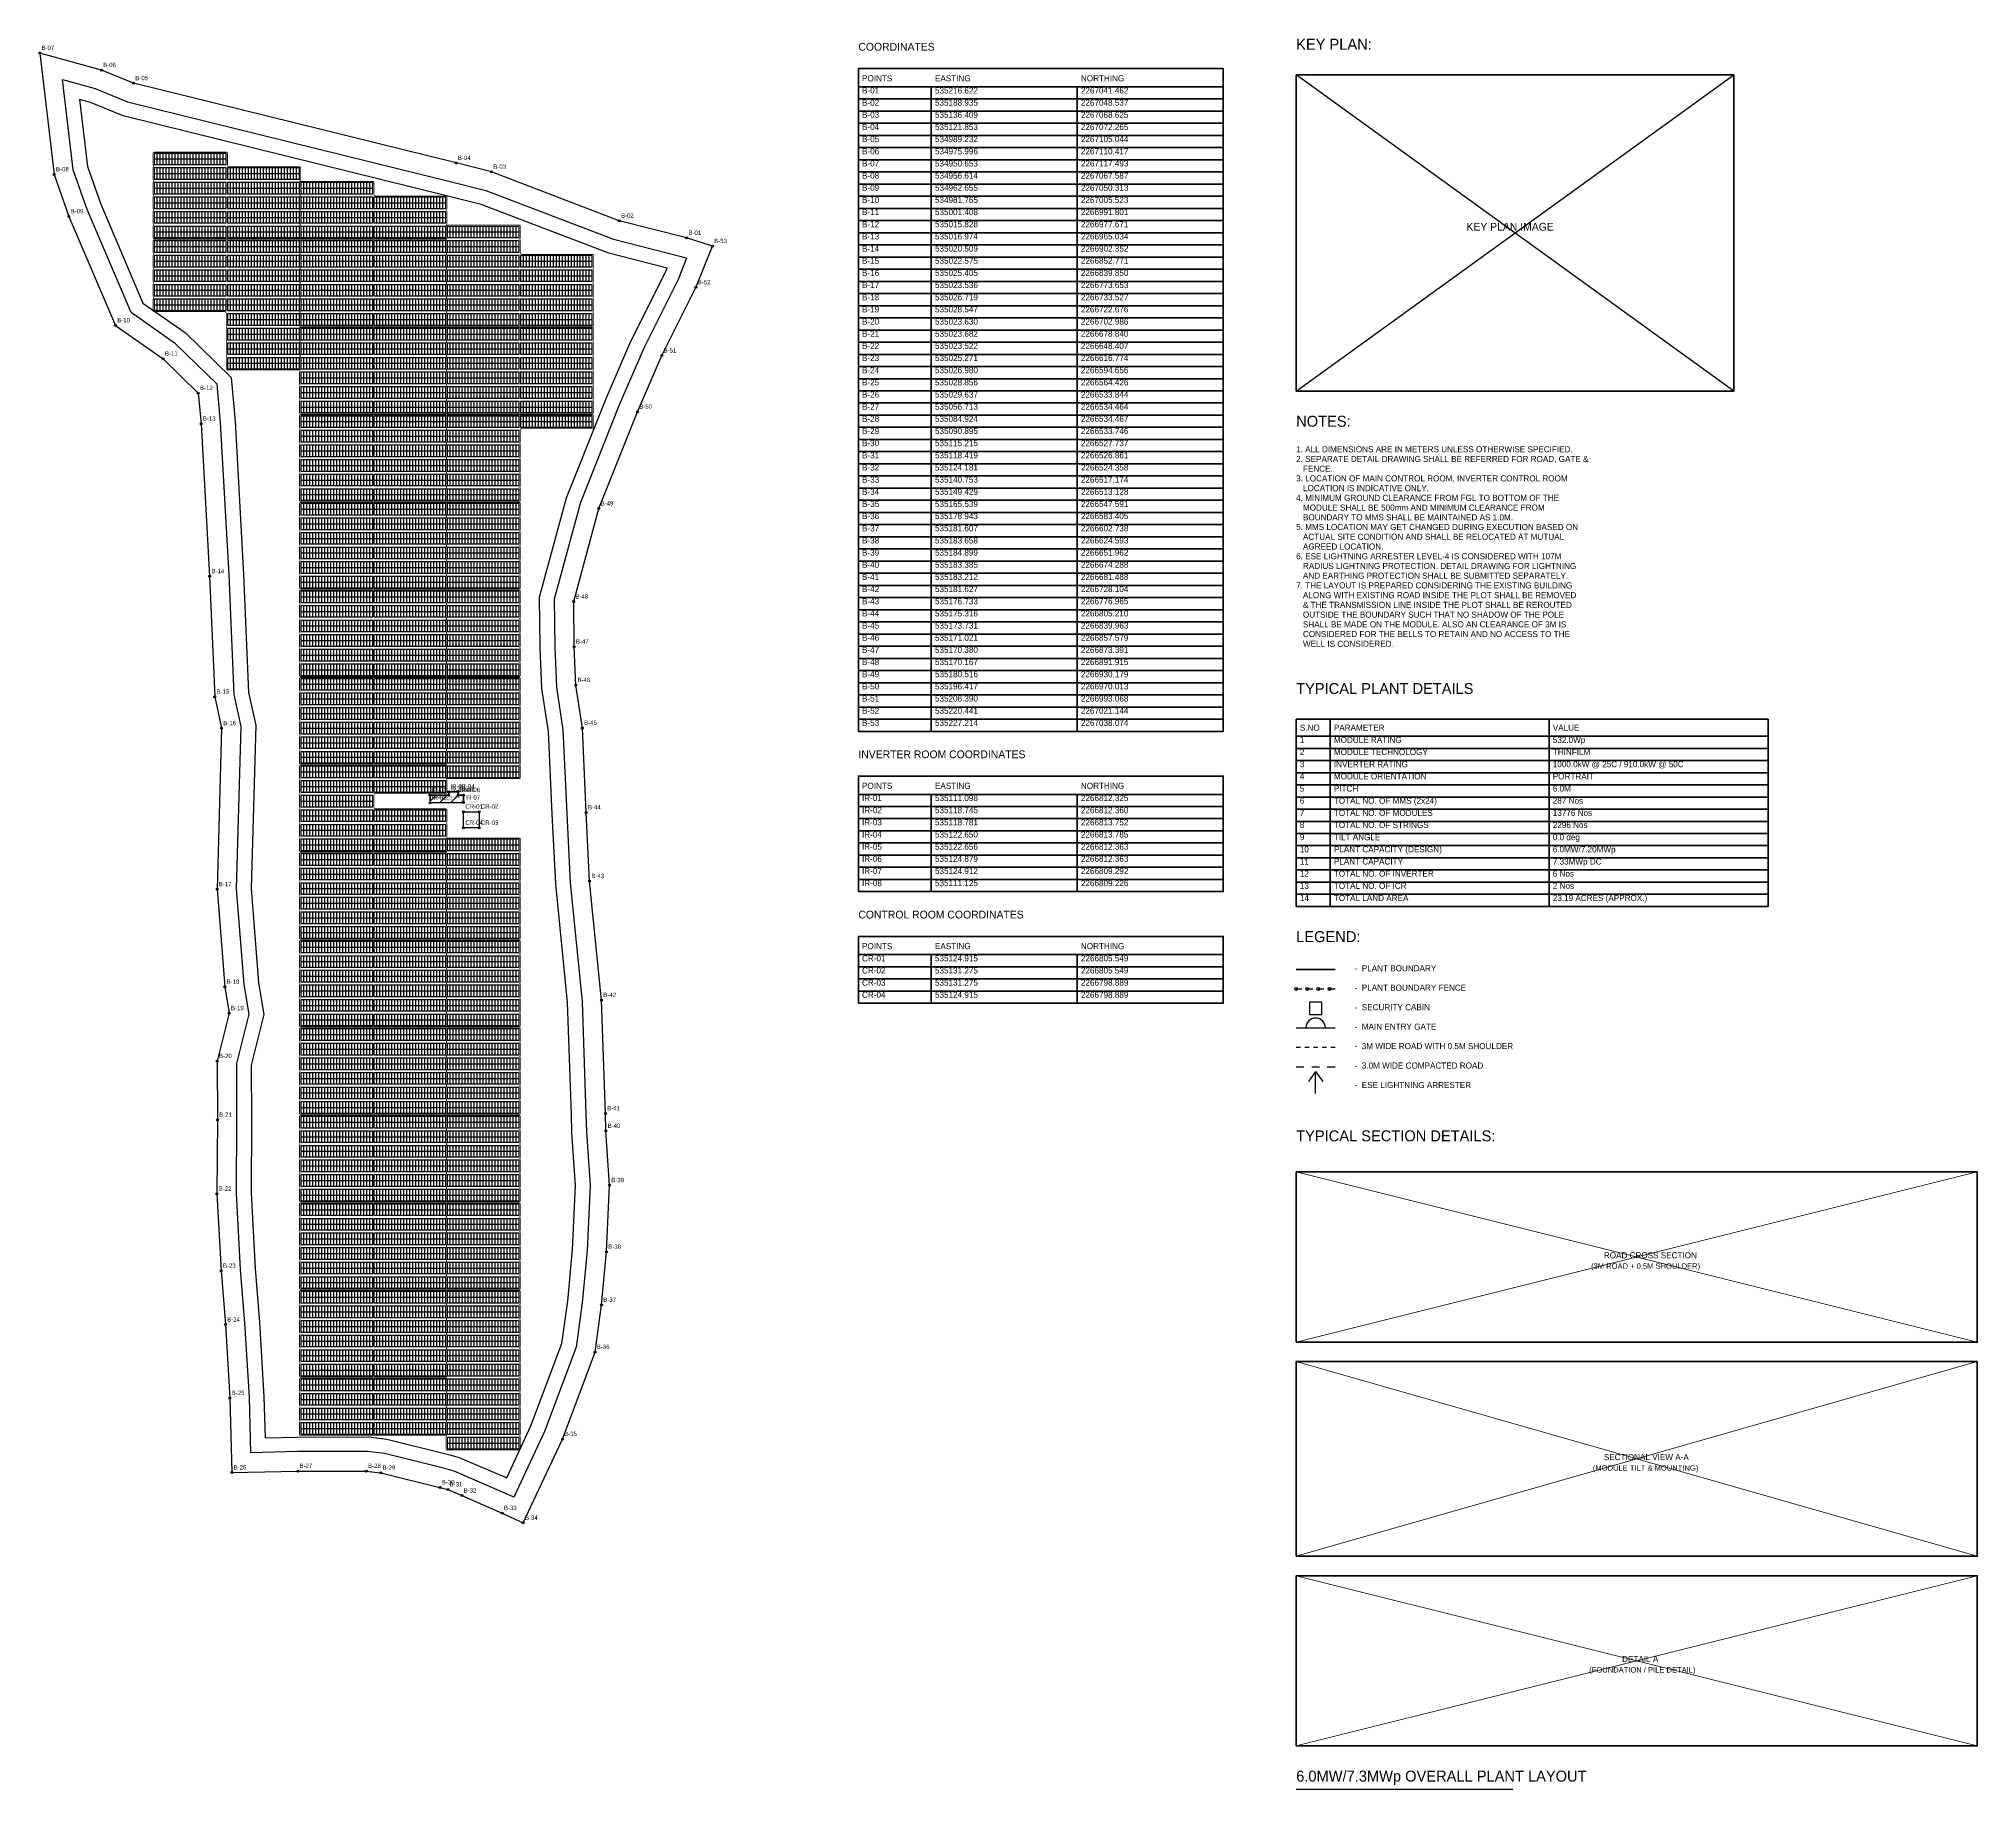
# Model space of a CAD drawing. Header units: metres. Extents: x 534950 to 535747, y 2266404 to 2267123.
import ezdxf
from ezdxf.enums import TextEntityAlignment as Align

# ---------------------------------------------------------------- set-up
doc = ezdxf.new("R2010")
doc.units = ezdxf.units.M
for name, color, linetype in [('BOUNDARY', 7, 'Continuous'), ('BOUNDARY_POINTS', 7, 'Continuous'), ('CONTROL_ROOM_POINTS', 1, 'Continuous'), ('ENTRY_GATE', 6, 'Continuous'), ('EXCLUSIONS', 1, 'Continuous'), ('FENCE', 30, 'Continuous'), ('GROUP_BOUNDARY', 1, 'Continuous'), ('INVERTER_ROOM_POINTS', 6, 'Continuous'), ('LIGHTNING_ARRESTER', 3, 'Continuous'), ('MODULES', 5, 'Continuous'), ('PRIVATE_AREA_HATCH', 1, 'Continuous'), ('PRIVATE_AREA_LABEL', 1, 'Continuous'), ('PRIVATE_AREA_OUTLINE', 1, 'Continuous'), ('PV_TABLES', 3, 'Continuous'), ('ROADS', 2, 'Continuous'), ('SECURITY_CABIN', 4, 'Continuous'), ('SERVICE_ROAD', 1, 'Continuous'), ('TITLE_BLOCK', 7, 'Continuous')]:
    doc.layers.add(name, color=color, linetype=linetype)

msp = doc.modelspace()

# ---------------------------------------------------------------- texts
at = {"layer": 'BOUNDARY_POINTS'}
for s, p in [('B-07', (534951.37, 2267118.21)), ('B-06', (534976.72, 2267111.14)), ('B-05', (534989.95, 2267105.76)), ('B-04', (535122.57, 2267072.99)), ('B-08', (534957.33, 2267068.31)), ('B-03', (535137.13, 2267069.35)), ('B-09', (534963.38, 2267051.03)), ('B-02', (535189.66, 2267049.26)), ('B-01', (535217.34, 2267042.18)), ('B-53', (535227.93, 2267038.79)), ('B-52', (535221.16, 2267021.86)), ('B-10', (534982.48, 2267006.24)), ('B-51', (535207.11, 2266993.79)), ('B-11', (535002.13, 2266992.52)), ('B-12', (535016.55, 2266978.39)), ('B-50', (535197.14, 2266970.73)), ('B-13', (535017.69, 2266965.75)), ('B-49', (535181.24, 2266930.9)), ('B-14', (535021.23, 2266903.07)), ('B-48', (535170.89, 2266892.64)), ('B-47', (535171.1, 2266874.11)), ('B-46', (535171.74, 2266858.3)), ('B-15', (535023.29, 2266853.49)), ('B-16', (535026.12, 2266840.57)), ('B-45', (535174.45, 2266840.68)), ('B-44', (535176.04, 2266805.93)), ('B-17', (535024.26, 2266774.37)), ('B-43', (535177.45, 2266777.69)), ('B-18', (535027.44, 2266734.25)), ('B-19', (535029.27, 2266723.4)), ('B-42', (535182.35, 2266728.82)), ('B-20', (535024.35, 2266703.71)), ('B-21', (535024.4, 2266679.56)), ('B-41', (535183.93, 2266682.21)), ('B-40', (535184.1, 2266675.01)), ('B-39', (535185.62, 2266652.68)), ('B-22', (535024.24, 2266649.13)), ('B-38', (535184.38, 2266625.31)), ('B-23', (535025.99, 2266617.49)), ('B-37', (535182.33, 2266603.46)), ('B-24', (535027.7, 2266595.38)), ('B-36', (535179.66, 2266584.12)), ('B-25', (535029.58, 2266565.15)), ('B-35', (535166.26, 2266548.31)), ('B-26', (535030.36, 2266534.56)), ('B-27', (535057.43, 2266535.18)), ('B-28', (535085.64, 2266535.19)), ('B-29', (535091.61, 2266534.47)), ('B-30', (535115.93, 2266528.46)), ('B-31', (535119.14, 2266527.58)), ('B-32', (535124.9, 2266525.08)), ('B-33', (535141.47, 2266517.89)), ('B-34', (535150.15, 2266513.85))]:
    msp.add_text(s, height=1.8, dxfattribs=at).set_placement(p, align=Align.BOTTOM_LEFT)
at = {"layer": 'CONTROL_ROOM_POINTS'}
for s, p in [('CR-01', (535125.64, 2266806.27)), ('CR-02', (535131.99, 2266806.27)), ('CR-04', (535125.64, 2266799.61)), ('CR-03', (535131.99, 2266799.61))]:
    msp.add_text(s, height=1.8, dxfattribs=at).set_placement(p, align=Align.BOTTOM_LEFT)
at = {"layer": 'INVERTER_ROOM_POINTS'}
for s, p in [('IR-01', (535111.82, 2266813.05)), ('IR-08', (535111.84, 2266809.95)), ('IR-02', (535119.46, 2266813.08)), ('IR-03', (535119.5, 2266814.47)), ('IR-04', (535123.37, 2266814.51)), ('IR-05', (535123.38, 2266813.08)), ('IR-06', (535125.6, 2266813.08)), ('IR-07', (535125.63, 2266810.01))]:
    msp.add_text(s, height=1.8, dxfattribs=at).set_placement(p, align=Align.BOTTOM_LEFT)
at = {"layer": 'PRIVATE_AREA_LABEL'}
for s, height, p in [('PRIVATE AREA - REJECTED', 0.5526, (535118.3, 2266811.61)), ('Area: 48.10 m^2', 0.442, (535118.3, 2266810.51))]:
    msp.add_text(s, height=height, dxfattribs=at).set_placement(p, align=Align.MIDDLE_CENTER)
at = {"layer": 'TITLE_BLOCK'}
for s, height, p in [('KEY PLAN:', 4.5, (535467.21, 2267117.49)), ('COORDINATES', 3.2, (535287.21, 2267117.49)), ('POINTS', 2.5, (535288.71, 2267105.09)), ('EASTING', 2.5, (535318.71, 2267105.09)), ('NORTHING', 2.5, (535378.71, 2267105.09)), ('B-01', 2.5, (535288.71, 2267100.09)), ('535216.622', 2.5, (535318.71, 2267100.09)), ('2267041.462', 2.5, (535378.71, 2267100.09)), ('B-02', 2.5, (535288.71, 2267095.09)), ('B-03', 2.5, (535288.71, 2267090.09)), ('535188.935', 2.5, (535318.71, 2267095.09)), ('535136.409', 2.5, (535318.71, 2267090.09)), ('2267048.537', 2.5, (535378.71, 2267095.09)), ('2267068.625', 2.5, (535378.71, 2267090.09)), ('B-04', 2.5, (535288.71, 2267085.09)), ('B-05', 2.5, (535288.71, 2267080.09)), ('535121.853', 2.5, (535318.71, 2267085.09)), ('534989.232', 2.5, (535318.71, 2267080.09)), ('2267072.265', 2.5, (535378.71, 2267085.09)), ('2267105.044', 2.5, (535378.71, 2267080.09)), ('B-06', 2.5, (535288.71, 2267075.09)), ('534975.996', 2.5, (535318.71, 2267075.09)), ('2267110.417', 2.5, (535378.71, 2267075.09)), ('B-07', 2.5, (535288.71, 2267070.09)), ('B-08', 2.5, (535288.71, 2267065.09)), ('534950.653', 2.5, (535318.71, 2267070.09)), ('534956.614', 2.5, (535318.71, 2267065.09)), ('2267117.493', 2.5, (535378.71, 2267070.09)), ('2267067.587', 2.5, (535378.71, 2267065.09)), ('B-09', 2.5, (535288.71, 2267060.09)), ('534962.655', 2.5, (535318.71, 2267060.09)), ('2267050.313', 2.5, (535378.71, 2267060.09)), ('B-10', 2.5, (535288.71, 2267055.09)), ('B-11', 2.5, (535288.71, 2267050.09)), ('534981.765', 2.5, (535318.71, 2267055.09)), ('535001.408', 2.5, (535318.71, 2267050.09)), ('2267005.523', 2.5, (535378.71, 2267055.09)), ('2266991.801', 2.5, (535378.71, 2267050.09)), ('B-12', 2.5, (535288.71, 2267045.09)), ('B-13', 2.5, (535288.71, 2267040.09)), ('535015.828', 2.5, (535318.71, 2267045.09)), ('535016.974', 2.5, (535318.71, 2267040.09)), ('2266977.671', 2.5, (535378.71, 2267045.09)), ('2266965.034', 2.5, (535378.71, 2267040.09)), ('KEY PLAN IMAGE', 3.2, (535537.21, 2267043.49)), ('B-14', 2.5, (535288.71, 2267035.09)), ('535020.509', 2.5, (535318.71, 2267035.09)), ('2266902.352', 2.5, (535378.71, 2267035.09)), ('B-15', 2.5, (535288.71, 2267030.09)), ('B-16', 2.5, (535288.71, 2267025.09)), ('535022.575', 2.5, (535318.71, 2267030.09)), ('535025.405', 2.5, (535318.71, 2267025.09)), ('2266852.771', 2.5, (535378.71, 2267030.09)), ('2266839.850', 2.5, (535378.71, 2267025.09)), ('B-17', 2.5, (535288.71, 2267020.09)), ('535023.536', 2.5, (535318.71, 2267020.09)), ('2266773.653', 2.5, (535378.71, 2267020.09)), ('B-18', 2.5, (535288.71, 2267015.09)), ('B-19', 2.5, (535288.71, 2267010.09)), ('535026.719', 2.5, (535318.71, 2267015.09)), ('535028.547', 2.5, (535318.71, 2267010.09)), ('2266733.527', 2.5, (535378.71, 2267015.09)), ('2266722.676', 2.5, (535378.71, 2267010.09)), ('B-20', 2.5, (535288.71, 2267005.09)), ('535023.630', 2.5, (535318.71, 2267005.09)), ('2266702.986', 2.5, (535378.71, 2267005.09)), ('B-21', 2.5, (535288.71, 2267000.09)), ('B-22', 2.5, (535288.71, 2266995.09)), ('535023.682', 2.5, (535318.71, 2267000.09)), ('535023.522', 2.5, (535318.71, 2266995.09)), ('2266678.840', 2.5, (535378.71, 2267000.09)), ('2266648.407', 2.5, (535378.71, 2266995.09)), ('B-23', 2.5, (535288.71, 2266990.09)), ('B-24', 2.5, (535288.71, 2266985.09)), ('535025.271', 2.5, (535318.71, 2266990.09)), ('535026.980', 2.5, (535318.71, 2266985.09)), ('2266616.774', 2.5, (535378.71, 2266990.09)), ('2266594.656', 2.5, (535378.71, 2266985.09)), ('B-25', 2.5, (535288.71, 2266980.09)), ('535028.856', 2.5, (535318.71, 2266980.09)), ('2266564.426', 2.5, (535378.71, 2266980.09)), ('B-26', 2.5, (535288.71, 2266975.09)), ('B-27', 2.5, (535288.71, 2266970.09)), ('535029.637', 2.5, (535318.71, 2266975.09)), ('535056.713', 2.5, (535318.71, 2266970.09)), ('2266533.844', 2.5, (535378.71, 2266975.09)), ('2266534.464', 2.5, (535378.71, 2266970.09)), ('B-28', 2.5, (535288.71, 2266965.09)), ('535084.924', 2.5, (535318.71, 2266965.09)), ('2266534.467', 2.5, (535378.71, 2266965.09)), ('NOTES:', 4.5, (535467.21, 2266962.49)), ('B-29', 2.5, (535288.71, 2266960.09)), ('B-30', 2.5, (535288.71, 2266955.09)), ('535090.895', 2.5, (535318.71, 2266960.09)), ('535115.215', 2.5, (535318.71, 2266955.09)), ('2266533.746', 2.5, (535378.71, 2266960.09)), ('2266527.737', 2.5, (535378.71, 2266955.09)), ('1. ALL DIMENSIONS ARE IN METERS UNLESS OTHERWISE SPECIFIED.', 2.5, (535467.21, 2266952.59)), ('B-31', 2.5, (535288.71, 2266950.09)), ('B-32', 2.5, (535288.71, 2266945.09)), ('535118.419', 2.5, (535318.71, 2266950.09)), ('535124.181', 2.5, (535318.71, 2266945.09)), ('2266526.861', 2.5, (535378.71, 2266950.09)), ('2266524.358', 2.5, (535378.71, 2266945.09)), ('2. SEPARATE DETAIL DRAWING SHALL BE REFERRED FOR ROAD, GATE &', 2.5, (535467.21, 2266948.59)), ('   FENCE.', 2.5, (535467.21, 2266944.59)), ('B-33', 2.5, (535288.71, 2266940.09)), ('535140.753', 2.5, (535318.71, 2266940.09)), ('2266517.174', 2.5, (535378.71, 2266940.09)), ('3. LOCATION OF MAIN CONTROL ROOM, INVERTER CONTROL ROOM', 2.5, (535467.21, 2266940.59)), ('   LOCATION IS INDICATIVE ONLY.', 2.5, (535467.21, 2266936.59)), ('B-34', 2.5, (535288.71, 2266935.09)), ('B-35', 2.5, (535288.71, 2266930.09)), ('535149.429', 2.5, (535318.71, 2266935.09)), ('535165.539', 2.5, (535318.71, 2266930.09)), ('2266513.128', 2.5, (535378.71, 2266935.09)), ('2266547.591', 2.5, (535378.71, 2266930.09)), ('4. MINIMUM GROUND CLEARANCE FROM FGL TO BOTTOM OF THE', 2.5, (535467.21, 2266932.59)), ('   MODULE SHALL BE 500mm AND MINIMUM CLEARANCE FROM', 2.5, (535467.21, 2266928.59)), ('B-36', 2.5, (535288.71, 2266925.09)), ('535178.943', 2.5, (535318.71, 2266925.09)), ('2266583.405', 2.5, (535378.71, 2266925.09)), ('5. MMS LOCATION MAY GET CHANGED DURING EXECUTION BASED ON', 2.5, (535467.21, 2266920.59)), ('   BOUNDARY TO MMS SHALL BE MAINTAINED AS 1.0M.', 2.5, (535467.21, 2266924.59)), ('B-37', 2.5, (535288.71, 2266920.09)), ('B-38', 2.5, (535288.71, 2266915.09)), ('535181.607', 2.5, (535318.71, 2266920.09)), ('535183.658', 2.5, (535318.71, 2266915.09)), ('2266602.738', 2.5, (535378.71, 2266920.09)), ('2266624.593', 2.5, (535378.71, 2266915.09)), ('   ACTUAL SITE CONDITION AND SHALL BE RELOCATED AT MUTUAL', 2.5, (535467.21, 2266916.59)), ('   AGREED LOCATION.', 2.5, (535467.21, 2266912.59)), ('B-39', 2.5, (535288.71, 2266910.09)), ('B-40', 2.5, (535288.71, 2266905.09)), ('535184.899', 2.5, (535318.71, 2266910.09)), ('535183.385', 2.5, (535318.71, 2266905.09)), ('2266651.962', 2.5, (535378.71, 2266910.09)), ('2266674.288', 2.5, (535378.71, 2266905.09)), ('6. ESE LIGHTNING ARRESTER LEVEL-4 IS CONSIDERED WITH 107M', 2.5, (535467.21, 2266908.59)), ('   RADIUS LIGHTNING PROTECTION. DETAIL DRAWING FOR LIGHTNING', 2.5, (535467.21, 2266904.59)), ('B-41', 2.5, (535288.71, 2266900.09)), ('535183.212', 2.5, (535318.71, 2266900.09)), ('2266681.488', 2.5, (535378.71, 2266900.09)), ('7. THE LAYOUT IS PREPARED CONSIDERING THE EXISTING BUILDING', 2.5, (535467.21, 2266896.59)), ('   AND EARTHING PROTECTION SHALL BE SUBMITTED SEPARATELY.', 2.5, (535467.21, 2266900.59)), ('B-42', 2.5, (535288.71, 2266895.09)), ('B-43', 2.5, (535288.71, 2266890.09)), ('535181.627', 2.5, (535318.71, 2266895.09)), ('535176.733', 2.5, (535318.71, 2266890.09)), ('2266728.104', 2.5, (535378.71, 2266895.09)), ('2266776.965', 2.5, (535378.71, 2266890.09)), ('   ALONG WITH EXISTING ROAD INSIDE THE PLOT SHALL BE REMOVED', 2.5, (535467.21, 2266892.59)), ('   & THE TRANSMISSION LINE INSIDE THE PLOT SHALL BE REROUTED', 2.5, (535467.21, 2266888.59)), ('B-44', 2.5, (535288.71, 2266885.09)), ('535175.316', 2.5, (535318.71, 2266885.09)), ('2266805.210', 2.5, (535378.71, 2266885.09)), ('   SHALL BE MADE ON THE MODULE. ALSO AN CLEARANCE OF 3M IS', 2.5, (535467.21, 2266880.59)), ('   OUTSIDE THE BOUNDARY SUCH THAT NO SHADOW OF THE POLE', 2.5, (535467.21, 2266884.59)), ('B-45', 2.5, (535288.71, 2266880.09)), ('B-46', 2.5, (535288.71, 2266875.09)), ('535173.731', 2.5, (535318.71, 2266880.09)), ('535171.021', 2.5, (535318.71, 2266875.09)), ('2266839.963', 2.5, (535378.71, 2266880.09)), ('2266857.579', 2.5, (535378.71, 2266875.09)), ('   WELL IS CONSIDERED.', 2.5, (535467.21, 2266872.59)), ('   CONSIDERED FOR THE BELLS TO RETAIN AND NO ACCESS TO THE', 2.5, (535467.21, 2266876.59)), ('B-47', 2.5, (535288.71, 2266870.09)), ('B-48', 2.5, (535288.71, 2266865.09)), ('535170.380', 2.5, (535318.71, 2266870.09)), ('535170.167', 2.5, (535318.71, 2266865.09)), ('2266873.391', 2.5, (535378.71, 2266870.09)), ('2266891.915', 2.5, (535378.71, 2266865.09)), ('B-49', 2.5, (535288.71, 2266860.09)), ('535180.516', 2.5, (535318.71, 2266860.09)), ('2266930.179', 2.5, (535378.71, 2266860.09)), ('B-50', 2.5, (535288.71, 2266855.09)), ('B-51', 2.5, (535288.71, 2266850.09)), ('535196.417', 2.5, (535318.71, 2266855.09)), ('535206.390', 2.5, (535318.71, 2266850.09)), ('2266970.013', 2.5, (535378.71, 2266855.09)), ('2266993.068', 2.5, (535378.71, 2266850.09)), ('TYPICAL PLANT DETAILS', 4.5, (535467.21, 2266852.59)), ('B-52', 2.5, (535288.71, 2266845.09)), ('535220.441', 2.5, (535318.71, 2266845.09)), ('2267021.144', 2.5, (535378.71, 2266845.09)), ('B-53', 2.5, (535288.71, 2266840.09)), ('535227.214', 2.5, (535318.71, 2266840.09)), ('2267038.074', 2.5, (535378.71, 2266840.09)), ('S.NO', 2.5, (535468.71, 2266838.09)), ('1', 2.5, (535468.71, 2266833.09)), ('PARAMETER', 2.5, (535482.71, 2266838.09)), ('MODULE RATING', 2.5, (535482.71, 2266833.09)), ('VALUE', 2.5, (535572.71, 2266838.09)), ('532.0Wp', 2.5, (535572.71, 2266833.09)), ('INVERTER ROOM COORDINATES', 3.2, (535287.21, 2266826.59)), ('2', 2.5, (535468.71, 2266828.09)), ('MODULE TECHNOLOGY', 2.5, (535482.71, 2266828.09)), ('THINFILM', 2.5, (535572.71, 2266828.09)), ('4', 2.5, (535468.71, 2266818.09)), ('3', 2.5, (535468.71, 2266823.09)), ('MODULE ORIENTATION', 2.5, (535482.71, 2266818.09)), ('INVERTER RATING', 2.5, (535482.71, 2266823.09)), ('1000.0kW @ 25C / 910.0kW @ 50C', 2.5, (535572.71, 2266823.09)), ('PORTRAIT', 2.5, (535572.71, 2266818.09)), ('POINTS', 2.5, (535288.71, 2266814.19)), ('IR-01', 2.5, (535288.71, 2266809.19)), ('535111.098', 2.5, (535318.71, 2266809.19)), ('EASTING', 2.5, (535318.71, 2266814.19)), ('2266812.325', 2.5, (535378.71, 2266809.19)), ('NORTHING', 2.5, (535378.71, 2266814.19)), ('5', 2.5, (535468.71, 2266813.09)), ('PITCH', 2.5, (535482.71, 2266813.09)), ('6.0M', 2.5, (535572.71, 2266813.09)), ('IR-02', 2.5, (535288.71, 2266804.19)), ('535118.745', 2.5, (535318.71, 2266804.19)), ('2266812.360', 2.5, (535378.71, 2266804.19)), ('6', 2.5, (535468.71, 2266808.09)), ('7', 2.5, (535468.71, 2266803.09)), ('TOTAL NO. OF MMS (2x24)', 2.5, (535482.71, 2266808.09)), ('TOTAL NO. OF MODULES', 2.5, (535482.71, 2266803.09)), ('287 Nos', 2.5, (535572.71, 2266808.09)), ('13776 Nos', 2.5, (535572.71, 2266803.09)), ('IR-03', 2.5, (535288.71, 2266799.19)), ('IR-04', 2.5, (535288.71, 2266794.19)), ('535118.781', 2.5, (535318.71, 2266799.19)), ('535122.650', 2.5, (535318.71, 2266794.19)), ('2266813.752', 2.5, (535378.71, 2266799.19)), ('2266813.785', 2.5, (535378.71, 2266794.19)), ('8', 2.5, (535468.71, 2266798.09)), ('9', 2.5, (535468.71, 2266793.09)), ('TOTAL NO. OF STRINGS', 2.5, (535482.71, 2266798.09)), ('TILT ANGLE', 2.5, (535482.71, 2266793.09)), ('0.0 deg', 2.5, (535572.71, 2266793.09)), ('2296 Nos', 2.5, (535572.71, 2266798.09)), ('IR-05', 2.5, (535288.71, 2266789.19)), ('535122.656', 2.5, (535318.71, 2266789.19)), ('2266812.363', 2.5, (535378.71, 2266789.19)), ('10', 2.5, (535468.71, 2266788.09)), ('PLANT CAPACITY (DESIGN)', 2.5, (535482.71, 2266788.09)), ('6.0MW/7.20MWp', 2.5, (535572.71, 2266788.09)), ('IR-06', 2.5, (535288.71, 2266784.19)), ('IR-07', 2.5, (535288.71, 2266779.19)), ('535124.879', 2.5, (535318.71, 2266784.19)), ('535124.912', 2.5, (535318.71, 2266779.19)), ('2266812.363', 2.5, (535378.71, 2266784.19)), ('2266809.292', 2.5, (535378.71, 2266779.19)), ('11', 2.5, (535468.71, 2266783.09)), ('12', 2.5, (535468.71, 2266778.09)), ('TOTAL NO. OF INVERTER', 2.5, (535482.71, 2266778.09)), ('PLANT CAPACITY', 2.5, (535482.71, 2266783.09)), ('6 Nos', 2.5, (535572.71, 2266778.09)), ('7.33MWp DC', 2.5, (535572.71, 2266783.09)), ('IR-08', 2.5, (535288.71, 2266774.19)), ('535111.125', 2.5, (535318.71, 2266774.19)), ('2266809.226', 2.5, (535378.71, 2266774.19)), ('13', 2.5, (535468.71, 2266773.09)), ('TOTAL NO. OF ICR', 2.5, (535482.71, 2266773.09)), ('2 Nos', 2.5, (535572.71, 2266773.09)), ('CONTROL ROOM COORDINATES', 3.2, (535287.21, 2266760.69)), ('14', 2.5, (535468.71, 2266768.09)), ('TOTAL LAND AREA', 2.5, (535482.71, 2266768.09)), ('23.19 ACRES (APPROX.)', 2.5, (535572.71, 2266768.09)), ('LEGEND:', 4.5, (535467.21, 2266750.59)), ('POINTS', 2.5, (535288.71, 2266748.29)), ('EASTING', 2.5, (535318.71, 2266748.29)), ('NORTHING', 2.5, (535378.71, 2266748.29)), ('CR-01', 2.5, (535288.71, 2266743.29)), ('CR-02', 2.5, (535288.71, 2266738.29)), ('535124.915', 2.5, (535318.71, 2266743.29)), ('535131.275', 2.5, (535318.71, 2266738.29)), ('2266805.549', 2.5, (535378.71, 2266743.29)), ('2266805.549', 2.5, (535378.71, 2266738.29)), ('-  PLANT BOUNDARY', 2.5, (535491.21, 2266739.19)), ('CR-03', 2.5, (535288.71, 2266733.29)), ('535131.275', 2.5, (535318.71, 2266733.29)), ('2266798.889', 2.5, (535378.71, 2266733.29)), ('-  PLANT BOUNDARY FENCE', 2.5, (535491.21, 2266731.19)), ('CR-04', 2.5, (535288.71, 2266728.29)), ('535124.915', 2.5, (535318.71, 2266728.29)), ('2266798.889', 2.5, (535378.71, 2266728.29)), ('-  SECURITY CABIN', 2.5, (535491.21, 2266723.19)), ('-  MAIN ENTRY GATE', 2.5, (535491.21, 2266715.19)), ('-  3M WIDE ROAD WITH 0.5M SHOULDER', 2.5, (535491.21, 2266707.19)), ('-  3.0M WIDE COMPACTED ROAD', 2.5, (535491.21, 2266699.19)), ('-  ESE LIGHTNING ARRESTER', 2.5, (535491.21, 2266691.19)), ('TYPICAL SECTION DETAILS:', 4.5, (535467.21, 2266668.69)), ('ROAD CROSS SECTION', 2.5, (535593.71, 2266621.19)), ('(3M ROAD + 0.5M SHOULDER)', 2.25, (535588.46, 2266616.94)), ('SECTIONAL VIEW A-A', 2.5, (535593.71, 2266538.19)), ('(MODULE TILT & MOUNTING)', 2.25, (535589.21, 2266533.94)), ('(FOUNDATION / PILE DETAIL)', 2.25, (535587.71, 2266450.94)), ('DETAIL A', 2.5, (535601.21, 2266455.19)), ('6.0MW/7.3MWp OVERALL PLANT LAYOUT', 4.5, (535467.21, 2266405.44))]:
    msp.add_text(s, height=height, dxfattribs=at).set_placement(p, align=Align.BOTTOM_LEFT)

# ---------------------------------------------------------------- blocks, each defined once
blk = doc.blocks.new('PV_TABLE_2x24')
at = {"layer": 'MODULES'}
for p, q in [((0, 2.3), (29.59992, 2.3)), ((1.23333, 0), (1.23333, 4.6)), ((2.46666, 0), (2.46666, 4.6)), ((3.69999, 0), (3.69999, 4.6)), ((4.93332, 0), (4.93332, 4.6)), ((6.16665, 0), (6.16665, 4.6)), ((7.39998, 0), (7.39998, 4.6)), ((8.63331, 0), (8.63331, 4.6)), ((9.86664, 0), (9.86664, 4.6)), ((11.09997, 0), (11.09997, 4.6)), ((12.3333, 0), (12.3333, 4.6)), ((13.56663, 0), (13.56663, 4.6)), ((14.79996, 0), (14.79996, 4.6)), ((16.03329, 0), (16.03329, 4.6)), ((17.26662, 0), (17.26662, 4.6)), ((18.49995, 0), (18.49995, 4.6)), ((19.73328, 0), (19.73328, 4.6)), ((20.96661, 0), (20.96661, 4.6)), ((22.19994, 0), (22.19994, 4.6)), ((23.43327, 0), (23.43327, 4.6)), ((24.6666, 0), (24.6666, 4.6)), ((25.89993, 0), (25.89993, 4.6)), ((27.13326, 0), (27.13326, 4.6)), ((28.36659, 0), (28.36659, 4.6))]:
    blk.add_line(p, q, dxfattribs=at)
blk.add_lwpolyline([(0, 0), (29.59992, 0), (29.59992, 4.6), (0, 4.6)], close=True, dxfattribs=at)

# ---------------------------------------------------------------- hatches: boundary and pattern name
at = {"layer": 'PRIVATE_AREA_HATCH'}
h = msp.add_hatch(dxfattribs=at)
h.set_pattern_fill('ANSI31')
h.paths.add_polyline_path([(535111.1, 2266812.33), (535118.74, 2266812.36), (535118.78, 2266813.75), (535122.65, 2266813.79), (535122.66, 2266812.36), (535124.88, 2266812.36), (535124.91, 2266809.29), (535111.12, 2266809.23), (535111.1, 2266812.33)])

# ---------------------------------------------------------------- linework, layer by layer
at = {"layer": 'BOUNDARY', "lineweight": 40}
msp.add_line((535467.21, 2266740.69), (535483.21, 2266740.69), dxfattribs=at)
at = {"layer": 'BOUNDARY'}
msp.add_lwpolyline([(535216.62, 2267041.46), (535188.94, 2267048.54), (535136.41, 2267068.62), (535121.85, 2267072.27), (534989.23, 2267105.04), (534976, 2267110.42), (534950.65, 2267117.49), (534956.61, 2267067.59), (534962.66, 2267050.31), (534981.77, 2267005.52), (535001.41, 2266991.8), (535015.83, 2266977.67), (535016.97, 2266965.03), (535020.51, 2266902.35), (535022.57, 2266852.77), (535025.41, 2266839.85), (535023.54, 2266773.65), (535026.72, 2266733.53), (535028.55, 2266722.68), (535023.63, 2266702.99), (535023.68, 2266678.84), (535023.52, 2266648.41), (535025.27, 2266616.77), (535026.98, 2266594.66), (535028.86, 2266564.43), (535029.64, 2266533.84), (535056.71, 2266534.46), (535084.92, 2266534.47), (535090.9, 2266533.75), (535115.21, 2266527.74), (535118.42, 2266526.86), (535124.18, 2266524.36), (535140.75, 2266517.17), (535149.43, 2266513.13), (535165.54, 2266547.59), (535178.94, 2266583.4), (535181.61, 2266602.74), (535183.66, 2266624.59), (535184.9, 2266651.96), (535183.39, 2266674.29), (535183.21, 2266681.49), (535181.63, 2266728.1), (535176.73, 2266776.96), (535175.32, 2266805.21), (535173.73, 2266839.96), (535171.02, 2266857.58), (535170.38, 2266873.39), (535170.17, 2266891.92), (535180.52, 2266930.18), (535196.42, 2266970.01), (535206.39, 2266993.07), (535220.44, 2267021.14), (535227.21, 2267038.07), (535216.62, 2267041.46)], close=True, dxfattribs=at)
at = {"layer": 'BOUNDARY_POINTS'}
for centre in [(534950.65, 2267117.49), (534976, 2267110.42), (534989.23, 2267105.04), (534956.61, 2267067.59), (535121.85, 2267072.27), (535136.41, 2267068.62), (534962.66, 2267050.31), (535188.94, 2267048.54), (535216.62, 2267041.46), (535227.21, 2267038.07), (535220.44, 2267021.14), (534981.77, 2267005.52), (535001.41, 2266991.8), (535206.39, 2266993.07), (535015.83, 2266977.67), (535016.97, 2266965.03), (535196.42, 2266970.01), (535180.52, 2266930.18), (535020.51, 2266902.35), (535170.17, 2266891.92), (535170.38, 2266873.39), (535022.57, 2266852.77), (535171.02, 2266857.58), (535025.41, 2266839.85), (535173.73, 2266839.96), (535175.32, 2266805.21), (535023.54, 2266773.65), (535176.73, 2266776.96), (535026.72, 2266733.53), (535181.63, 2266728.1), (535028.55, 2266722.68), (535023.63, 2266702.99), (535023.68, 2266678.84), (535183.21, 2266681.49), (535183.39, 2266674.29), (535023.52, 2266648.41), (535184.9, 2266651.96), (535183.66, 2266624.59), (535025.27, 2266616.77), (535181.61, 2266602.74), (535026.98, 2266594.66), (535178.94, 2266583.4), (535028.86, 2266564.43), (535165.54, 2266547.59), (535029.64, 2266533.84), (535056.71, 2266534.46), (535084.92, 2266534.47), (535090.9, 2266533.75), (535115.21, 2266527.74), (535118.42, 2266526.86), (535124.18, 2266524.36), (535140.75, 2266517.17), (535149.43, 2266513.13)]:
    msp.add_circle(centre, 0.4, dxfattribs=at)
at = {"layer": 'CONTROL_ROOM_POINTS'}
for centre in [(535124.92, 2266805.55), (535131.28, 2266805.55), (535124.92, 2266798.89), (535131.28, 2266798.89)]:
    msp.add_circle(centre, 0.4, dxfattribs=at)
at = {"layer": 'ENTRY_GATE', "lineweight": 30}
msp.add_line((535467.21, 2266716.69), (535483.21, 2266716.69), dxfattribs=at)
at = {"layer": 'ENTRY_GATE'}
msp.add_arc((535475.21, 2266716.69), 4, 0, 180, dxfattribs=at)
at = {"layer": 'EXCLUSIONS'}
for points in [[(535111.1, 2266812.33), (535118.74, 2266812.36), (535118.78, 2266813.75), (535122.65, 2266813.79), (535122.66, 2266812.36), (535124.88, 2266812.36), (535124.91, 2266809.29), (535111.12, 2266809.23), (535111.1, 2266812.33)], [(535111.1, 2266812.33), (535118.74, 2266812.36), (535118.78, 2266813.75), (535122.65, 2266813.79), (535122.66, 2266812.36), (535124.88, 2266812.36), (535124.91, 2266809.29), (535111.12, 2266809.23), (535111.1, 2266812.33)], [(535124.92, 2266805.55), (535131.28, 2266805.55), (535131.28, 2266798.89), (535124.92, 2266798.89), (535124.92, 2266805.55)]]:
    msp.add_lwpolyline(points, close=True, dxfattribs=at)
at = {"layer": 'FENCE', "lineweight": 30}
for p, q in [((535467.21, 2266732.69), (535469.5, 2266732.69)), ((535471.79, 2266732.69), (535474.07, 2266732.69)), ((535476.36, 2266732.69), (535478.64, 2266732.69)), ((535480.93, 2266732.69), (535483.21, 2266732.69))]:
    msp.add_line(p, q, dxfattribs=at)
at = {"layer": 'FENCE'}
for centre in [(535467.21, 2266732.69), (535471.79, 2266732.69), (535476.36, 2266732.69), (535480.93, 2266732.69)]:
    msp.add_circle(centre, 0.6, dxfattribs=at)
at = {"layer": 'GROUP_BOUNDARY', "color": 1, "lineweight": 211, "true_color": 0xdc143c, "const_width": 0.3}
for points in [[(534997.34, 2267046.54), (534997.38, 2267046.6), (534997.41, 2267046.67), (534997.43, 2267046.74), (534997.44, 2267046.81), (534997.45, 2267046.89), (534997.45, 2267046.96), (534997.44, 2267047.03), (534997.43, 2267047.11), (534997.41, 2267047.18), (534997.38, 2267047.24), (534997.34, 2267047.31), (534997.34, 2267047.32), (534997.3, 2267047.39), (534997.27, 2267047.43), (534997.26, 2267047.48), (534997.25, 2267047.53), (534997.24, 2267047.57), (534997.24, 2267047.64), (534997.24, 2267052.2), (534997.24, 2267052.27), (534997.25, 2267052.32), (534997.26, 2267052.37), (534997.27, 2267052.41), (534997.3, 2267052.46), (534997.34, 2267052.53), (534997.34, 2267052.54), (534997.38, 2267052.6), (534997.41, 2267052.67), (534997.43, 2267052.74), (534997.44, 2267052.81), (534997.45, 2267052.89), (534997.45, 2267052.96), (534997.44, 2267053.04), (534997.43, 2267053.11), (534997.41, 2267053.18), (534997.38, 2267053.25), (534997.34, 2267053.31), (534997.29, 2267053.39), (534997.27, 2267053.43), (534997.26, 2267053.48), (534997.25, 2267053.53), (534997.24, 2267053.57), (534997.24, 2267053.64), (534997.24, 2267058.2), (534997.24, 2267058.27), (534997.25, 2267058.32), (534997.26, 2267058.37), (534997.27, 2267058.41), (534997.3, 2267058.46), (534997.34, 2267058.53), (534997.34, 2267058.54), (534997.38, 2267058.6), (534997.41, 2267058.67), (534997.43, 2267058.74), (534997.44, 2267058.81), (534997.45, 2267058.89), (534997.45, 2267058.96), (534997.44, 2267059.04), (534997.43, 2267059.11), (534997.41, 2267059.18), (534997.38, 2267059.25), (534997.34, 2267059.31), (534997.29, 2267059.39), (534997.27, 2267059.43), (534997.26, 2267059.48), (534997.25, 2267059.53), (534997.24, 2267059.57), (534997.24, 2267059.64), (534997.24, 2267064.2), (534997.24, 2267064.27), (534997.25, 2267064.32), (534997.26, 2267064.37), (534997.27, 2267064.41), (534997.3, 2267064.46), (534997.34, 2267064.53), (534997.34, 2267064.54), (534997.38, 2267064.6), (534997.41, 2267064.67), (534997.43, 2267064.74), (534997.44, 2267064.81), (534997.45, 2267064.89), (534997.45, 2267064.96), (534997.44, 2267065.04), (534997.43, 2267065.11), (534997.41, 2267065.18), (534997.38, 2267065.25), (534997.34, 2267065.31), (534997.29, 2267065.39), (534997.27, 2267065.43), (534997.26, 2267065.48), (534997.25, 2267065.53), (534997.24, 2267065.57), (534997.24, 2267065.64), (534997.24, 2267070.2), (534997.24, 2267070.27), (534997.25, 2267070.32), (534997.26, 2267070.37), (534997.27, 2267070.41), (534997.3, 2267070.46), (534997.34, 2267070.53), (534997.34, 2267070.54), (534997.38, 2267070.6), (534997.41, 2267070.67), (534997.43, 2267070.74), (534997.44, 2267070.81), (534997.45, 2267070.89), (534997.45, 2267070.96), (534997.44, 2267071.04), (534997.43, 2267071.11), (534997.41, 2267071.18), (534997.38, 2267071.25), (534997.34, 2267071.31), (534997.29, 2267071.39), (534997.27, 2267071.43), (534997.26, 2267071.48), (534997.25, 2267071.53), (534997.24, 2267071.57), (534997.24, 2267071.64), (534997.24, 2267076.2), (534997.24, 2267076.27), (534997.25, 2267076.32), (534997.26, 2267076.37), (534997.27, 2267076.41), (534997.3, 2267076.46), (534997.32, 2267076.5), (534997.35, 2267076.54), (534997.38, 2267076.58), (534997.42, 2267076.61), (534997.46, 2267076.64), (534997.5, 2267076.66), (534997.54, 2267076.68), (534997.59, 2267076.7), (534997.64, 2267076.71), (534997.69, 2267076.72), (534997.75, 2267076.72), (535027.32, 2267076.72), (535027.38, 2267076.72), (535027.43, 2267076.71), (535027.48, 2267076.7), (535027.53, 2267076.68), (535027.57, 2267076.66), (535027.61, 2267076.64), (535027.65, 2267076.61), (535027.69, 2267076.58), (535027.72, 2267076.54), (535027.75, 2267076.5), (535027.78, 2267076.46), (535027.8, 2267076.41), (535027.81, 2267076.37), (535027.83, 2267076.32), (535027.83, 2267076.27), (535027.84, 2267076.2), (535027.84, 2267071.64), (535027.83, 2267071.56), (535027.83, 2267071.51), (535027.83, 2267071.43), (535027.83, 2267071.36), (535027.85, 2267071.28), (535027.87, 2267071.21), (535027.9, 2267071.14), (535027.94, 2267071.07), (535027.98, 2267071.01), (535028.03, 2267070.96), (535028.09, 2267070.9), (535028.15, 2267070.86), (535028.21, 2267070.82), (535028.28, 2267070.78), (535028.35, 2267070.76), (535028.43, 2267070.74), (535028.5, 2267070.73), (535028.58, 2267070.72), (535057.42, 2267070.72), (535057.48, 2267070.72), (535057.53, 2267070.71), (535057.58, 2267070.7), (535057.63, 2267070.68), (535057.67, 2267070.66), (535057.71, 2267070.64), (535057.75, 2267070.61), (535057.79, 2267070.58), (535057.82, 2267070.54), (535057.85, 2267070.5), (535057.88, 2267070.46), (535057.9, 2267070.41), (535057.91, 2267070.37), (535057.93, 2267070.32), (535057.93, 2267070.27), (535057.94, 2267070.2), (535057.94, 2267065.64), (535057.93, 2267065.57), (535057.93, 2267065.53), (535057.91, 2267065.48), (535057.9, 2267065.43), (535057.88, 2267065.39), (535057.84, 2267065.32), (535057.83, 2267065.31), (535057.79, 2267065.24), (535057.76, 2267065.17), (535057.74, 2267065.1), (535057.73, 2267065.03), (535057.72, 2267064.96), (535057.72, 2267064.88), (535057.73, 2267064.81), (535057.74, 2267064.74), (535057.77, 2267064.67), (535057.79, 2267064.6), (535057.83, 2267064.53), (535057.88, 2267064.46), (535057.9, 2267064.41), (535057.91, 2267064.37), (535057.93, 2267064.32), (535057.93, 2267064.27), (535057.94, 2267064.2), (535057.94, 2267059.64), (535057.93, 2267059.57), (535057.93, 2267059.53), (535057.91, 2267059.48), (535057.9, 2267059.43), (535057.88, 2267059.39), (535057.84, 2267059.32), (535057.83, 2267059.31), (535057.79, 2267059.24), (535057.76, 2267059.17), (535057.74, 2267059.1), (535057.73, 2267059.03), (535057.72, 2267058.96), (535057.72, 2267058.88), (535057.73, 2267058.81), (535057.74, 2267058.74), (535057.77, 2267058.67), (535057.79, 2267058.6), (535057.83, 2267058.53), (535057.88, 2267058.46), (535057.9, 2267058.41), (535057.91, 2267058.37), (535057.93, 2267058.32), (535057.93, 2267058.27), (535057.94, 2267058.2), (535057.94, 2267053.64), (535057.93, 2267053.57), (535057.93, 2267053.53), (535057.91, 2267053.48), (535057.9, 2267053.43), (535057.88, 2267053.39), (535057.84, 2267053.32), (535057.83, 2267053.31), (535057.79, 2267053.24), (535057.76, 2267053.17), (535057.74, 2267053.1), (535057.73, 2267053.03), (535057.72, 2267052.96), (535057.72, 2267052.88), (535057.73, 2267052.81), (535057.74, 2267052.74), (535057.77, 2267052.67), (535057.79, 2267052.6), (535057.83, 2267052.53), (535057.88, 2267052.46), (535057.9, 2267052.41), (535057.91, 2267052.37), (535057.93, 2267052.32), (535057.93, 2267052.27), (535057.94, 2267052.2), (535057.94, 2267047.64), (535057.93, 2267047.57), (535057.93, 2267047.53), (535057.91, 2267047.48), (535057.9, 2267047.43), (535057.88, 2267047.39), (535057.84, 2267047.32), (535057.83, 2267047.31), (535057.79, 2267047.24), (535057.76, 2267047.17), (535057.74, 2267047.1), (535057.73, 2267047.03), (535057.72, 2267046.96), (535057.72, 2267046.88), (535057.73, 2267046.81), (535057.74, 2267046.74), (535057.77, 2267046.67), (535057.79, 2267046.6), (535057.83, 2267046.53), (535057.88, 2267046.46), (535057.9, 2267046.41), (535057.91, 2267046.37), (535057.93, 2267046.32), (535057.93, 2267046.27), (535057.94, 2267046.2), (535057.94, 2267041.64), (535057.93, 2267041.57), (535057.93, 2267041.53), (535057.91, 2267041.48), (535057.9, 2267041.43), (535057.88, 2267041.39), (535057.85, 2267041.35), (535057.82, 2267041.31), (535057.79, 2267041.27), (535057.75, 2267041.24), (535057.71, 2267041.21), (535057.67, 2267041.18), (535057.63, 2267041.16), (535057.58, 2267041.15), (535057.53, 2267041.13), (535057.48, 2267041.13), (535057.42, 2267041.12), (535027.85, 2267041.12), (535027.79, 2267041.13), (535027.71, 2267041.14), (535027.7, 2267041.14), (535027.62, 2267041.15), (535027.55, 2267041.15), (535027.47, 2267041.14), (535027.38, 2267041.13), (535027.32, 2267041.12), (534997.75, 2267041.12), (534997.69, 2267041.13), (534997.64, 2267041.13), (534997.59, 2267041.15), (534997.54, 2267041.16), (534997.5, 2267041.18), (534997.46, 2267041.21), (534997.42, 2267041.24), (534997.38, 2267041.27), (534997.35, 2267041.31), (534997.32, 2267041.35), (534997.3, 2267041.39), (534997.27, 2267041.43), (534997.26, 2267041.48), (534997.25, 2267041.53), (534997.24, 2267041.57), (534997.24, 2267041.64), (534997.24, 2267046.2), (534997.24, 2267046.27), (534997.25, 2267046.32), (534997.26, 2267046.37), (534997.27, 2267046.41), (534997.3, 2267046.46), (534997.34, 2267046.53), (534997.34, 2267046.54)], [(535117.74, 2267010.54), (535117.78, 2267010.6), (535117.81, 2267010.67), (535117.83, 2267010.74), (535117.84, 2267010.81), (535117.85, 2267010.89), (535117.85, 2267010.96), (535117.84, 2267011.03), (535117.83, 2267011.11), (535117.81, 2267011.18), (535117.78, 2267011.24), (535117.74, 2267011.31), (535117.74, 2267011.32), (535117.7, 2267011.39), (535117.67, 2267011.43), (535117.66, 2267011.48), (535117.65, 2267011.53), (535117.64, 2267011.57), (535117.64, 2267011.64), (535117.64, 2267016.2), (535117.64, 2267016.27), (535117.65, 2267016.32), (535117.66, 2267016.37), (535117.67, 2267016.41), (535117.7, 2267016.46), (535117.74, 2267016.53), (535117.74, 2267016.54), (535117.78, 2267016.6), (535117.81, 2267016.67), (535117.83, 2267016.74), (535117.84, 2267016.81), (535117.85, 2267016.89), (535117.85, 2267016.96), (535117.84, 2267017.04), (535117.83, 2267017.11), (535117.81, 2267017.18), (535117.78, 2267017.25), (535117.74, 2267017.31), (535117.69, 2267017.39), (535117.67, 2267017.43), (535117.66, 2267017.48), (535117.65, 2267017.53), (535117.64, 2267017.57), (535117.64, 2267017.64), (535117.64, 2267022.2), (535117.64, 2267022.27), (535117.65, 2267022.32), (535117.66, 2267022.37), (535117.67, 2267022.41), (535117.7, 2267022.46), (535117.74, 2267022.53), (535117.74, 2267022.54), (535117.78, 2267022.6), (535117.81, 2267022.67), (535117.83, 2267022.74), (535117.84, 2267022.81), (535117.85, 2267022.89), (535117.85, 2267022.96), (535117.84, 2267023.04), (535117.83, 2267023.11), (535117.81, 2267023.18), (535117.78, 2267023.25), (535117.74, 2267023.31), (535117.69, 2267023.39), (535117.67, 2267023.43), (535117.66, 2267023.48), (535117.65, 2267023.53), (535117.64, 2267023.57), (535117.64, 2267023.64), (535117.64, 2267028.2), (535117.64, 2267028.27), (535117.65, 2267028.32), (535117.66, 2267028.37), (535117.67, 2267028.41), (535117.7, 2267028.46), (535117.74, 2267028.53), (535117.74, 2267028.54), (535117.78, 2267028.6), (535117.81, 2267028.67), (535117.83, 2267028.74), (535117.84, 2267028.81), (535117.85, 2267028.89), (535117.85, 2267028.96), (535117.84, 2267029.04), (535117.83, 2267029.11), (535117.81, 2267029.18), (535117.78, 2267029.25), (535117.74, 2267029.31), (535117.69, 2267029.39), (535117.67, 2267029.43), (535117.66, 2267029.48), (535117.65, 2267029.53), (535117.64, 2267029.57), (535117.64, 2267029.64), (535117.64, 2267034.2), (535117.64, 2267034.27), (535117.65, 2267034.32), (535117.66, 2267034.37), (535117.67, 2267034.41), (535117.7, 2267034.46), (535117.74, 2267034.53), (535117.74, 2267034.54), (535117.78, 2267034.6), (535117.81, 2267034.67), (535117.83, 2267034.74), (535117.84, 2267034.81), (535117.85, 2267034.89), (535117.85, 2267034.96), (535117.84, 2267035.04), (535117.83, 2267035.11), (535117.81, 2267035.18), (535117.78, 2267035.25), (535117.74, 2267035.31), (535117.69, 2267035.39), (535117.67, 2267035.43), (535117.66, 2267035.48), (535117.65, 2267035.53), (535117.64, 2267035.57), (535117.64, 2267035.64), (535117.64, 2267040.2), (535117.64, 2267040.27), (535117.65, 2267040.32), (535117.66, 2267040.37), (535117.67, 2267040.41), (535117.7, 2267040.46), (535117.74, 2267040.53), (535117.74, 2267040.54), (535117.78, 2267040.6), (535117.81, 2267040.67), (535117.83, 2267040.74), (535117.84, 2267040.81), (535117.85, 2267040.89), (535117.85, 2267040.96), (535117.84, 2267041.04), (535117.83, 2267041.11), (535117.81, 2267041.18), (535117.78, 2267041.25), (535117.74, 2267041.31), (535117.69, 2267041.39), (535117.67, 2267041.43), (535117.66, 2267041.48), (535117.65, 2267041.53), (535117.64, 2267041.57), (535117.64, 2267041.64), (535117.64, 2267046.2), (535117.64, 2267046.27), (535117.65, 2267046.32), (535117.66, 2267046.37), (535117.67, 2267046.41), (535117.7, 2267046.46), (535117.72, 2267046.5), (535117.75, 2267046.54), (535117.78, 2267046.58), (535117.82, 2267046.61), (535117.86, 2267046.64), (535117.9, 2267046.66), (535117.94, 2267046.68), (535117.99, 2267046.7), (535118.04, 2267046.71), (535118.09, 2267046.72), (535118.15, 2267046.72), (535147.72, 2267046.72), (535147.78, 2267046.72), (535147.83, 2267046.71), (535147.88, 2267046.7), (535147.93, 2267046.68), (535147.97, 2267046.66), (535148.01, 2267046.64), (535148.05, 2267046.61), (535148.09, 2267046.58), (535148.12, 2267046.54), (535148.15, 2267046.5), (535148.18, 2267046.46), (535148.2, 2267046.41), (535148.21, 2267046.37), (535148.23, 2267046.32), (535148.23, 2267046.27), (535148.24, 2267046.2), (535148.24, 2267041.64), (535148.23, 2267041.57), (535148.23, 2267041.53), (535148.21, 2267041.48), (535148.2, 2267041.43), (535148.18, 2267041.39), (535148.14, 2267041.32), (535148.13, 2267041.31), (535148.09, 2267041.24), (535148.06, 2267041.17), (535148.04, 2267041.1), (535148.03, 2267041.03), (535148.02, 2267040.96), (535148.02, 2267040.88), (535148.03, 2267040.81), (535148.04, 2267040.74), (535148.07, 2267040.67), (535148.09, 2267040.6), (535148.13, 2267040.53), (535148.18, 2267040.46), (535148.2, 2267040.41), (535148.21, 2267040.37), (535148.23, 2267040.32), (535148.23, 2267040.27), (535148.24, 2267040.2), (535148.24, 2267035.64), (535148.23, 2267035.56), (535148.23, 2267035.51), (535148.23, 2267035.43), (535148.23, 2267035.36), (535148.25, 2267035.28), (535148.27, 2267035.21), (535148.3, 2267035.14), (535148.34, 2267035.07), (535148.38, 2267035.01), (535148.43, 2267034.96), (535148.49, 2267034.9), (535148.55, 2267034.86), (535148.61, 2267034.82), (535148.68, 2267034.78), (535148.75, 2267034.76), (535148.82, 2267034.74), (535148.9, 2267034.73), (535148.98, 2267034.72), (535177.82, 2267034.72), (535177.88, 2267034.72), (535177.93, 2267034.71), (535177.98, 2267034.7), (535178.03, 2267034.68), (535178.07, 2267034.66), (535178.11, 2267034.64), (535178.15, 2267034.61), (535178.19, 2267034.58), (535178.22, 2267034.54), (535178.25, 2267034.5), (535178.28, 2267034.46), (535178.3, 2267034.41), (535178.31, 2267034.37), (535178.32, 2267034.32), (535178.33, 2267034.27), (535178.34, 2267034.2), (535178.34, 2267029.64), (535178.33, 2267029.57), (535178.32, 2267029.53), (535178.31, 2267029.48), (535178.3, 2267029.43), (535178.28, 2267029.39), (535178.23, 2267029.32), (535178.23, 2267029.31), (535178.19, 2267029.24), (535178.16, 2267029.17), (535178.14, 2267029.1), (535178.13, 2267029.03), (535178.12, 2267028.96), (535178.12, 2267028.88), (535178.13, 2267028.81), (535178.14, 2267028.74), (535178.17, 2267028.67), (535178.19, 2267028.6), (535178.23, 2267028.53), (535178.28, 2267028.46), (535178.3, 2267028.41), (535178.31, 2267028.37), (535178.32, 2267028.32), (535178.33, 2267028.27), (535178.34, 2267028.2), (535178.34, 2267023.64), (535178.33, 2267023.57), (535178.32, 2267023.53), (535178.31, 2267023.48), (535178.3, 2267023.43), (535178.28, 2267023.39), (535178.23, 2267023.32), (535178.23, 2267023.31), (535178.19, 2267023.24), (535178.16, 2267023.17), (535178.14, 2267023.1), (535178.13, 2267023.03), (535178.12, 2267022.96), (535178.12, 2267022.88), (535178.13, 2267022.81), (535178.14, 2267022.74), (535178.17, 2267022.67), (535178.19, 2267022.6), (535178.23, 2267022.53), (535178.28, 2267022.46), (535178.3, 2267022.41), (535178.31, 2267022.37), (535178.32, 2267022.32), (535178.33, 2267022.27), (535178.34, 2267022.2), (535178.34, 2267017.64), (535178.33, 2267017.57), (535178.32, 2267017.53), (535178.31, 2267017.48), (535178.3, 2267017.43), (535178.28, 2267017.39), (535178.23, 2267017.32), (535178.23, 2267017.31), (535178.19, 2267017.24), (535178.16, 2267017.17), (535178.14, 2267017.1), (535178.13, 2267017.03), (535178.12, 2267016.96), (535178.12, 2267016.88), (535178.13, 2267016.81), (535178.14, 2267016.74), (535178.17, 2267016.67), (535178.19, 2267016.6), (535178.23, 2267016.53), (535178.28, 2267016.46), (535178.3, 2267016.41), (535178.31, 2267016.37), (535178.32, 2267016.32), (535178.33, 2267016.27), (535178.34, 2267016.2), (535178.34, 2267011.64), (535178.33, 2267011.57), (535178.32, 2267011.53), (535178.31, 2267011.48), (535178.3, 2267011.43), (535178.28, 2267011.39), (535178.23, 2267011.32), (535178.23, 2267011.31), (535178.19, 2267011.24), (535178.16, 2267011.17), (535178.14, 2267011.1), (535178.13, 2267011.03), (535178.12, 2267010.96), (535178.12, 2267010.88), (535178.13, 2267010.81), (535178.14, 2267010.74), (535178.17, 2267010.67), (535178.19, 2267010.6), (535178.23, 2267010.53), (535178.28, 2267010.46), (535178.3, 2267010.41), (535178.31, 2267010.37), (535178.32, 2267010.32), (535178.33, 2267010.27), (535178.34, 2267010.2), (535178.34, 2267005.64), (535178.33, 2267005.57), (535178.32, 2267005.53), (535178.31, 2267005.48), (535178.3, 2267005.43), (535178.28, 2267005.39), (535178.25, 2267005.35), (535178.22, 2267005.31), (535178.19, 2267005.27), (535178.15, 2267005.24), (535178.11, 2267005.21), (535178.07, 2267005.18), (535178.03, 2267005.16), (535177.98, 2267005.15), (535177.93, 2267005.13), (535177.88, 2267005.13), (535177.82, 2267005.12), (535148.25, 2267005.12), (535148.19, 2267005.13), (535148.11, 2267005.14), (535148.09, 2267005.14), (535148.02, 2267005.15), (535147.95, 2267005.15), (535147.87, 2267005.14), (535147.78, 2267005.13), (535147.72, 2267005.12), (535118.15, 2267005.12), (535118.09, 2267005.13), (535118.04, 2267005.13), (535117.99, 2267005.15), (535117.94, 2267005.16), (535117.9, 2267005.18), (535117.86, 2267005.21), (535117.82, 2267005.24), (535117.78, 2267005.27), (535117.75, 2267005.31), (535117.72, 2267005.35), (535117.7, 2267005.39), (535117.67, 2267005.43), (535117.66, 2267005.48), (535117.65, 2267005.53), (535117.64, 2267005.57), (535117.64, 2267005.64), (535117.64, 2267010.2), (535117.64, 2267010.27), (535117.65, 2267010.32), (535117.66, 2267010.37), (535117.67, 2267010.41), (535117.7, 2267010.46), (535117.74, 2267010.53), (535117.74, 2267010.54)], [(534997.34, 2267016.54), (534997.38, 2267016.6), (534997.41, 2267016.67), (534997.43, 2267016.74), (534997.44, 2267016.81), (534997.45, 2267016.89), (534997.45, 2267016.96), (534997.44, 2267017.03), (534997.43, 2267017.11), (534997.41, 2267017.18), (534997.38, 2267017.24), (534997.34, 2267017.31), (534997.34, 2267017.32), (534997.3, 2267017.39), (534997.27, 2267017.43), (534997.26, 2267017.48), (534997.25, 2267017.53), (534997.24, 2267017.57), (534997.24, 2267017.64), (534997.24, 2267022.2), (534997.24, 2267022.27), (534997.25, 2267022.32), (534997.26, 2267022.37), (534997.27, 2267022.41), (534997.3, 2267022.46), (534997.34, 2267022.53), (534997.34, 2267022.54), (534997.38, 2267022.6), (534997.41, 2267022.67), (534997.43, 2267022.74), (534997.44, 2267022.81), (534997.45, 2267022.89), (534997.45, 2267022.96), (534997.44, 2267023.04), (534997.43, 2267023.11), (534997.41, 2267023.18), (534997.38, 2267023.25), (534997.34, 2267023.31), (534997.29, 2267023.39), (534997.27, 2267023.43), (534997.26, 2267023.48), (534997.25, 2267023.53), (534997.24, 2267023.57), (534997.24, 2267023.64), (534997.24, 2267028.2), (534997.24, 2267028.27), (534997.25, 2267028.32), (534997.26, 2267028.37), (534997.27, 2267028.41), (534997.3, 2267028.46), (534997.34, 2267028.53), (534997.34, 2267028.54), (534997.38, 2267028.6), (534997.41, 2267028.67), (534997.43, 2267028.74), (534997.44, 2267028.81), (534997.45, 2267028.89), (534997.45, 2267028.96), (534997.44, 2267029.04), (534997.43, 2267029.11), (534997.41, 2267029.18), (534997.38, 2267029.25), (534997.34, 2267029.31), (534997.29, 2267029.39), (534997.27, 2267029.43), (534997.26, 2267029.48), (534997.25, 2267029.53), (534997.24, 2267029.57), (534997.24, 2267029.64), (534997.24, 2267034.2), (534997.24, 2267034.27), (534997.25, 2267034.32), (534997.26, 2267034.37), (534997.27, 2267034.41), (534997.3, 2267034.46), (534997.34, 2267034.53), (534997.34, 2267034.54), (534997.38, 2267034.6), (534997.41, 2267034.67), (534997.43, 2267034.74), (534997.44, 2267034.81), (534997.45, 2267034.89), (534997.45, 2267034.96), (534997.44, 2267035.04), (534997.43, 2267035.11), (534997.41, 2267035.18), (534997.38, 2267035.25), (534997.34, 2267035.31), (534997.29, 2267035.39), (534997.27, 2267035.43), (534997.26, 2267035.48), (534997.25, 2267035.53), (534997.24, 2267035.57), (534997.24, 2267035.64), (534997.24, 2267040.2), (534997.24, 2267040.27), (534997.25, 2267040.32), (534997.26, 2267040.37), (534997.27, 2267040.41), (534997.3, 2267040.46), (534997.32, 2267040.5), (534997.35, 2267040.54), (534997.38, 2267040.58), (534997.42, 2267040.61), (534997.46, 2267040.64), (534997.5, 2267040.66), (534997.54, 2267040.68), (534997.59, 2267040.7), (534997.64, 2267040.71), (534997.69, 2267040.72), (534997.75, 2267040.72), (535027.32, 2267040.72), (535027.38, 2267040.72), (535027.46, 2267040.71), (535027.48, 2267040.71), (535027.55, 2267040.7), (535027.63, 2267040.7), (535027.7, 2267040.71), (535027.79, 2267040.72), (535027.85, 2267040.72), (535057.42, 2267040.72), (535057.48, 2267040.72), (535057.53, 2267040.71), (535057.58, 2267040.7), (535057.63, 2267040.68), (535057.67, 2267040.66), (535057.71, 2267040.64), (535057.75, 2267040.61), (535057.79, 2267040.58), (535057.82, 2267040.54), (535057.85, 2267040.5), (535057.88, 2267040.46), (535057.9, 2267040.41), (535057.91, 2267040.37), (535057.93, 2267040.32), (535057.93, 2267040.27), (535057.94, 2267040.2), (535057.94, 2267035.64), (535057.93, 2267035.57), (535057.93, 2267035.53), (535057.91, 2267035.48), (535057.9, 2267035.43), (535057.88, 2267035.39), (535057.84, 2267035.32), (535057.83, 2267035.31), (535057.79, 2267035.24), (535057.76, 2267035.17), (535057.74, 2267035.1), (535057.73, 2267035.03), (535057.72, 2267034.96), (535057.72, 2267034.88), (535057.73, 2267034.81), (535057.74, 2267034.74), (535057.77, 2267034.67), (535057.79, 2267034.6), (535057.83, 2267034.53), (535057.88, 2267034.46), (535057.9, 2267034.41), (535057.91, 2267034.37), (535057.93, 2267034.32), (535057.93, 2267034.27), (535057.94, 2267034.2), (535057.94, 2267029.64), (535057.93, 2267029.57), (535057.93, 2267029.53), (535057.91, 2267029.48), (535057.9, 2267029.43), (535057.88, 2267029.39), (535057.84, 2267029.32), (535057.83, 2267029.31), (535057.79, 2267029.24), (535057.76, 2267029.17), (535057.74, 2267029.1), (535057.73, 2267029.03), (535057.72, 2267028.96), (535057.72, 2267028.88), (535057.73, 2267028.81), (535057.74, 2267028.74), (535057.77, 2267028.67), (535057.79, 2267028.6), (535057.83, 2267028.53), (535057.88, 2267028.46), (535057.9, 2267028.41), (535057.91, 2267028.37), (535057.93, 2267028.32), (535057.93, 2267028.27), (535057.94, 2267028.2), (535057.94, 2267023.64), (535057.93, 2267023.57), (535057.93, 2267023.53), (535057.91, 2267023.48), (535057.9, 2267023.43), (535057.88, 2267023.39), (535057.84, 2267023.32), (535057.83, 2267023.31), (535057.79, 2267023.24), (535057.76, 2267023.17), (535057.74, 2267023.1), (535057.73, 2267023.03), (535057.72, 2267022.96), (535057.72, 2267022.88), (535057.73, 2267022.81), (535057.74, 2267022.74), (535057.77, 2267022.67), (535057.79, 2267022.6), (535057.83, 2267022.53), (535057.88, 2267022.46), (535057.9, 2267022.41), (535057.91, 2267022.37), (535057.93, 2267022.32), (535057.93, 2267022.27), (535057.94, 2267022.2), (535057.94, 2267017.64), (535057.93, 2267017.57), (535057.93, 2267017.53), (535057.91, 2267017.48), (535057.9, 2267017.43), (535057.88, 2267017.39), (535057.84, 2267017.32), (535057.83, 2267017.31), (535057.79, 2267017.24), (535057.76, 2267017.17), (535057.74, 2267017.1), (535057.73, 2267017.03), (535057.72, 2267016.96), (535057.72, 2267016.88), (535057.73, 2267016.81), (535057.74, 2267016.74), (535057.77, 2267016.67), (535057.79, 2267016.6), (535057.83, 2267016.53), (535057.88, 2267016.46), (535057.9, 2267016.41), (535057.91, 2267016.37), (535057.93, 2267016.32), (535057.93, 2267016.27), (535057.94, 2267016.2), (535057.94, 2267011.64), (535057.93, 2267011.57), (535057.93, 2267011.53), (535057.91, 2267011.48), (535057.9, 2267011.43), (535057.88, 2267011.39), (535057.84, 2267011.32), (535057.83, 2267011.31), (535057.79, 2267011.24), (535057.76, 2267011.17), (535057.74, 2267011.1), (535057.73, 2267011.03), (535057.72, 2267010.96), (535057.72, 2267010.88), (535057.73, 2267010.81), (535057.74, 2267010.74), (535057.77, 2267010.67), (535057.79, 2267010.6), (535057.83, 2267010.53), (535057.88, 2267010.46), (535057.9, 2267010.41), (535057.91, 2267010.37), (535057.93, 2267010.32), (535057.93, 2267010.27), (535057.94, 2267010.2), (535057.94, 2267005.64), (535057.93, 2267005.57), (535057.93, 2267005.53), (535057.91, 2267005.48), (535057.9, 2267005.43), (535057.88, 2267005.39), (535057.84, 2267005.32), (535057.83, 2267005.31), (535057.79, 2267005.24), (535057.76, 2267005.17), (535057.74, 2267005.1), (535057.73, 2267005.03), (535057.72, 2267004.96), (535057.72, 2267004.88), (535057.73, 2267004.81), (535057.74, 2267004.74), (535057.77, 2267004.67), (535057.79, 2267004.6), (535057.83, 2267004.53), (535057.88, 2267004.46), (535057.9, 2267004.41), (535057.91, 2267004.37), (535057.93, 2267004.32), (535057.93, 2267004.27), (535057.94, 2267004.2), (535057.94, 2266999.64), (535057.93, 2266999.57), (535057.93, 2266999.53), (535057.91, 2266999.48), (535057.9, 2266999.43), (535057.88, 2266999.39), (535057.84, 2266999.32), (535057.83, 2266999.31), (535057.79, 2266999.24), (535057.76, 2266999.17), (535057.74, 2266999.1), (535057.73, 2266999.03), (535057.72, 2266998.96), (535057.72, 2266998.88), (535057.73, 2266998.81), (535057.74, 2266998.74), (535057.77, 2266998.67), (535057.79, 2266998.6), (535057.83, 2266998.53), (535057.88, 2266998.46), (535057.9, 2266998.41), (535057.91, 2266998.37), (535057.93, 2266998.32), (535057.93, 2266998.27), (535057.94, 2266998.2), (535057.94, 2266993.64), (535057.93, 2266993.57), (535057.93, 2266993.53), (535057.91, 2266993.48), (535057.9, 2266993.43), (535057.88, 2266993.39), (535057.84, 2266993.32), (535057.83, 2266993.31), (535057.79, 2266993.24), (535057.76, 2266993.17), (535057.74, 2266993.1), (535057.73, 2266993.03), (535057.72, 2266992.96), (535057.72, 2266992.88), (535057.73, 2266992.81), (535057.74, 2266992.74), (535057.77, 2266992.67), (535057.79, 2266992.6), (535057.83, 2266992.53), (535057.88, 2266992.46), (535057.9, 2266992.41), (535057.91, 2266992.37), (535057.93, 2266992.32), (535057.93, 2266992.27), (535057.94, 2266992.2), (535057.94, 2266987.64), (535057.93, 2266987.57), (535057.93, 2266987.53), (535057.91, 2266987.48), (535057.9, 2266987.43), (535057.88, 2266987.39), (535057.85, 2266987.35), (535057.82, 2266987.31), (535057.79, 2266987.27), (535057.75, 2266987.24), (535057.71, 2266987.21), (535057.67, 2266987.18), (535057.63, 2266987.16), (535057.58, 2266987.15), (535057.53, 2266987.13), (535057.48, 2266987.13), (535057.42, 2266987.12), (535027.85, 2266987.12), (535027.79, 2266987.13), (535027.74, 2266987.13), (535027.69, 2266987.15), (535027.64, 2266987.16), (535027.6, 2266987.18), (535027.56, 2266987.21), (535027.52, 2266987.24), (535027.48, 2266987.27), (535027.45, 2266987.31), (535027.42, 2266987.35), (535027.4, 2266987.39), (535027.37, 2266987.43), (535027.36, 2266987.48), (535027.35, 2266987.53), (535027.34, 2266987.57), (535027.34, 2266987.64), (535027.34, 2266992.2), (535027.34, 2266992.27), (535027.35, 2266992.32), (535027.36, 2266992.37), (535027.37, 2266992.41), (535027.4, 2266992.46), (535027.44, 2266992.53), (535027.44, 2266992.54), (535027.48, 2266992.6), (535027.51, 2266992.67), (535027.53, 2266992.74), (535027.54, 2266992.81), (535027.55, 2266992.89), (535027.55, 2266992.96), (535027.54, 2266993.04), (535027.53, 2266993.11), (535027.51, 2266993.18), (535027.48, 2266993.25), (535027.44, 2266993.31), (535027.39, 2266993.39), (535027.37, 2266993.43), (535027.36, 2266993.48), (535027.35, 2266993.53), (535027.34, 2266993.57), (535027.34, 2266993.64), (535027.34, 2266998.2), (535027.34, 2266998.27), (535027.35, 2266998.32), (535027.36, 2266998.37), (535027.37, 2266998.41), (535027.4, 2266998.46), (535027.44, 2266998.53), (535027.44, 2266998.54), (535027.48, 2266998.6), (535027.51, 2266998.67), (535027.53, 2266998.74), (535027.54, 2266998.81), (535027.55, 2266998.89), (535027.55, 2266998.96), (535027.54, 2266999.04), (535027.53, 2266999.11), (535027.51, 2266999.18), (535027.48, 2266999.25), (535027.44, 2266999.31), (535027.39, 2266999.39), (535027.37, 2266999.43), (535027.36, 2266999.48), (535027.35, 2266999.53), (535027.34, 2266999.57), (535027.34, 2266999.64), (535027.34, 2267004.2), (535027.34, 2267004.27), (535027.35, 2267004.32), (535027.36, 2267004.37), (535027.37, 2267004.41), (535027.4, 2267004.46), (535027.44, 2267004.53), (535027.44, 2267004.54), (535027.48, 2267004.6), (535027.51, 2267004.67), (535027.53, 2267004.74), (535027.54, 2267004.81), (535027.55, 2267004.89), (535027.55, 2267004.96), (535027.54, 2267005.04), (535027.53, 2267005.11), (535027.51, 2267005.18), (535027.48, 2267005.25), (535027.44, 2267005.31), (535027.39, 2267005.39), (535027.37, 2267005.43), (535027.36, 2267005.48), (535027.35, 2267005.53), (535027.34, 2267005.57), (535027.34, 2267005.64), (535027.34, 2267010.2), (535027.34, 2267010.28), (535027.35, 2267010.34), (535027.34, 2267010.41), (535027.34, 2267010.49), (535027.32, 2267010.56), (535027.3, 2267010.64), (535027.27, 2267010.71), (535027.23, 2267010.77), (535027.19, 2267010.83), (535027.14, 2267010.89), (535027.08, 2267010.94), (535027.02, 2267010.99), (535026.96, 2267011.03), (535026.89, 2267011.06), (535026.82, 2267011.09), (535026.75, 2267011.11), (535026.67, 2267011.12), (535026.6, 2267011.12), (534997.75, 2267011.12), (534997.69, 2267011.13), (534997.64, 2267011.13), (534997.59, 2267011.15), (534997.54, 2267011.16), (534997.5, 2267011.18), (534997.46, 2267011.21), (534997.42, 2267011.24), (534997.38, 2267011.27), (534997.35, 2267011.31), (534997.32, 2267011.35), (534997.3, 2267011.39), (534997.27, 2267011.43), (534997.26, 2267011.48), (534997.25, 2267011.53), (534997.24, 2267011.57), (534997.24, 2267011.64), (534997.24, 2267016.2), (534997.24, 2267016.27), (534997.25, 2267016.32), (534997.26, 2267016.37), (534997.27, 2267016.41), (534997.3, 2267016.46), (534997.34, 2267016.53), (534997.34, 2267016.54)], [(535117.74, 2266974.54), (535117.78, 2266974.6), (535117.81, 2266974.67), (535117.83, 2266974.74), (535117.84, 2266974.81), (535117.85, 2266974.89), (535117.85, 2266974.96), (535117.84, 2266975.03), (535117.83, 2266975.11), (535117.81, 2266975.18), (535117.78, 2266975.24), (535117.74, 2266975.31), (535117.74, 2266975.32), (535117.7, 2266975.39), (535117.67, 2266975.43), (535117.66, 2266975.48), (535117.65, 2266975.53), (535117.64, 2266975.57), (535117.64, 2266975.64), (535117.64, 2266980.2), (535117.64, 2266980.27), (535117.65, 2266980.32), (535117.66, 2266980.37), (535117.67, 2266980.41), (535117.7, 2266980.46), (535117.74, 2266980.53), (535117.74, 2266980.54), (535117.78, 2266980.6), (535117.81, 2266980.67), (535117.83, 2266980.74), (535117.84, 2266980.81), (535117.85, 2266980.89), (535117.85, 2266980.96), (535117.84, 2266981.04), (535117.83, 2266981.11), (535117.81, 2266981.18), (535117.78, 2266981.25), (535117.74, 2266981.31), (535117.69, 2266981.39), (535117.67, 2266981.43), (535117.66, 2266981.48), (535117.65, 2266981.53), (535117.64, 2266981.57), (535117.64, 2266981.64), (535117.64, 2266986.2), (535117.64, 2266986.27), (535117.65, 2266986.32), (535117.66, 2266986.37), (535117.67, 2266986.41), (535117.7, 2266986.46), (535117.74, 2266986.53), (535117.74, 2266986.54), (535117.78, 2266986.6), (535117.81, 2266986.67), (535117.83, 2266986.74), (535117.84, 2266986.81), (535117.85, 2266986.89), (535117.85, 2266986.96), (535117.84, 2266987.04), (535117.83, 2266987.11), (535117.81, 2266987.18), (535117.78, 2266987.25), (535117.74, 2266987.31), (535117.69, 2266987.39), (535117.67, 2266987.43), (535117.66, 2266987.48), (535117.65, 2266987.53), (535117.64, 2266987.57), (535117.64, 2266987.64), (535117.64, 2266992.2), (535117.64, 2266992.27), (535117.65, 2266992.32), (535117.66, 2266992.37), (535117.67, 2266992.41), (535117.7, 2266992.46), (535117.74, 2266992.53), (535117.74, 2266992.54), (535117.78, 2266992.6), (535117.81, 2266992.67), (535117.83, 2266992.74), (535117.84, 2266992.81), (535117.85, 2266992.89), (535117.85, 2266992.96), (535117.84, 2266993.04), (535117.83, 2266993.11), (535117.81, 2266993.18), (535117.78, 2266993.25), (535117.74, 2266993.31), (535117.69, 2266993.39), (535117.67, 2266993.43), (535117.66, 2266993.48), (535117.65, 2266993.53), (535117.64, 2266993.57), (535117.64, 2266993.64), (535117.64, 2266998.2), (535117.64, 2266998.27), (535117.65, 2266998.32), (535117.66, 2266998.37), (535117.67, 2266998.41), (535117.7, 2266998.46), (535117.74, 2266998.53), (535117.74, 2266998.54), (535117.78, 2266998.6), (535117.81, 2266998.67), (535117.83, 2266998.74), (535117.84, 2266998.81), (535117.85, 2266998.89), (535117.85, 2266998.96), (535117.84, 2266999.04), (535117.83, 2266999.11), (535117.81, 2266999.18), (535117.78, 2266999.25), (535117.74, 2266999.31), (535117.69, 2266999.39), (535117.67, 2266999.43), (535117.66, 2266999.48), (535117.65, 2266999.53), (535117.64, 2266999.57), (535117.64, 2266999.64), (535117.64, 2267004.2), (535117.64, 2267004.27), (535117.65, 2267004.32), (535117.66, 2267004.37), (535117.67, 2267004.41), (535117.7, 2267004.46), (535117.72, 2267004.5), (535117.75, 2267004.54), (535117.78, 2267004.58), (535117.82, 2267004.61), (535117.86, 2267004.64), (535117.9, 2267004.66), (535117.94, 2267004.68), (535117.99, 2267004.7), (535118.04, 2267004.71), (535118.09, 2267004.72), (535118.15, 2267004.72), (535147.72, 2267004.72), (535147.78, 2267004.72), (535147.86, 2267004.71), (535147.88, 2267004.71), (535147.95, 2267004.7), (535148.03, 2267004.7), (535148.1, 2267004.71), (535148.19, 2267004.72), (535148.25, 2267004.72), (535177.82, 2267004.72), (535177.88, 2267004.72), (535177.93, 2267004.71), (535177.98, 2267004.7), (535178.03, 2267004.68), (535178.07, 2267004.66), (535178.11, 2267004.64), (535178.15, 2267004.61), (535178.19, 2267004.58), (535178.22, 2267004.54), (535178.25, 2267004.5), (535178.28, 2267004.46), (535178.3, 2267004.41), (535178.31, 2267004.37), (535178.32, 2267004.32), (535178.33, 2267004.27), (535178.34, 2267004.2), (535178.34, 2266999.64), (535178.33, 2266999.57), (535178.32, 2266999.53), (535178.31, 2266999.48), (535178.3, 2266999.43), (535178.28, 2266999.39), (535178.23, 2266999.32), (535178.23, 2266999.31), (535178.19, 2266999.24), (535178.16, 2266999.17), (535178.14, 2266999.1), (535178.13, 2266999.03), (535178.12, 2266998.96), (535178.12, 2266998.88), (535178.13, 2266998.81), (535178.14, 2266998.74), (535178.17, 2266998.67), (535178.19, 2266998.6), (535178.23, 2266998.53), (535178.28, 2266998.46), (535178.3, 2266998.41), (535178.31, 2266998.37), (535178.32, 2266998.32), (535178.33, 2266998.27), (535178.34, 2266998.2), (535178.34, 2266993.64), (535178.33, 2266993.57), (535178.32, 2266993.53), (535178.31, 2266993.48), (535178.3, 2266993.43), (535178.28, 2266993.39), (535178.23, 2266993.32), (535178.23, 2266993.31), (535178.19, 2266993.24), (535178.16, 2266993.17), (535178.14, 2266993.1), (535178.13, 2266993.03), (535178.12, 2266992.96), (535178.12, 2266992.88), (535178.13, 2266992.81), (535178.14, 2266992.74), (535178.17, 2266992.67), (535178.19, 2266992.6), (535178.23, 2266992.53), (535178.28, 2266992.46), (535178.3, 2266992.41), (535178.31, 2266992.37), (535178.32, 2266992.32), (535178.33, 2266992.27), (535178.34, 2266992.2), (535178.34, 2266987.64), (535178.33, 2266987.57), (535178.32, 2266987.53), (535178.31, 2266987.48), (535178.3, 2266987.43), (535178.28, 2266987.39), (535178.23, 2266987.32), (535178.23, 2266987.31), (535178.19, 2266987.24), (535178.16, 2266987.17), (535178.14, 2266987.1), (535178.13, 2266987.03), (535178.12, 2266986.96), (535178.12, 2266986.88), (535178.13, 2266986.81), (535178.14, 2266986.74), (535178.17, 2266986.67), (535178.19, 2266986.6), (535178.23, 2266986.53), (535178.28, 2266986.46), (535178.3, 2266986.41), (535178.31, 2266986.37), (535178.32, 2266986.32), (535178.33, 2266986.27), (535178.34, 2266986.2), (535178.34, 2266981.64), (535178.33, 2266981.57), (535178.32, 2266981.53), (535178.31, 2266981.48), (535178.3, 2266981.43), (535178.28, 2266981.39), (535178.23, 2266981.32), (535178.23, 2266981.31), (535178.19, 2266981.24), (535178.16, 2266981.17), (535178.14, 2266981.1), (535178.13, 2266981.03), (535178.12, 2266980.96), (535178.12, 2266980.88), (535178.13, 2266980.81), (535178.14, 2266980.74), (535178.17, 2266980.67), (535178.19, 2266980.6), (535178.23, 2266980.53), (535178.28, 2266980.46), (535178.3, 2266980.41), (535178.31, 2266980.37), (535178.32, 2266980.32), (535178.33, 2266980.27), (535178.34, 2266980.2), (535178.34, 2266975.64), (535178.33, 2266975.57), (535178.32, 2266975.53), (535178.31, 2266975.48), (535178.3, 2266975.43), (535178.28, 2266975.39), (535178.23, 2266975.32), (535178.23, 2266975.31), (535178.19, 2266975.24), (535178.16, 2266975.17), (535178.14, 2266975.1), (535178.13, 2266975.03), (535178.12, 2266974.96), (535178.12, 2266974.88), (535178.13, 2266974.81), (535178.14, 2266974.74), (535178.17, 2266974.67), (535178.19, 2266974.6), (535178.23, 2266974.53), (535178.28, 2266974.46), (535178.3, 2266974.41), (535178.31, 2266974.37), (535178.32, 2266974.32), (535178.33, 2266974.27), (535178.34, 2266974.2), (535178.34, 2266969.64), (535178.33, 2266969.57), (535178.32, 2266969.53), (535178.31, 2266969.48), (535178.3, 2266969.43), (535178.28, 2266969.39), (535178.25, 2266969.35), (535178.22, 2266969.31), (535178.19, 2266969.27), (535178.15, 2266969.24), (535178.11, 2266969.21), (535178.07, 2266969.18), (535178.03, 2266969.16), (535177.98, 2266969.15), (535177.93, 2266969.13), (535177.88, 2266969.13), (535177.82, 2266969.12), (535148.25, 2266969.12), (535148.19, 2266969.13), (535148.11, 2266969.14), (535148.09, 2266969.14), (535148.02, 2266969.15), (535147.95, 2266969.15), (535147.87, 2266969.14), (535147.78, 2266969.13), (535147.72, 2266969.12), (535118.15, 2266969.12), (535118.09, 2266969.13), (535118.04, 2266969.13), (535117.99, 2266969.15), (535117.94, 2266969.16), (535117.9, 2266969.18), (535117.86, 2266969.21), (535117.82, 2266969.24), (535117.78, 2266969.27), (535117.75, 2266969.31), (535117.72, 2266969.35), (535117.7, 2266969.39), (535117.67, 2266969.43), (535117.66, 2266969.48), (535117.65, 2266969.53), (535117.64, 2266969.57), (535117.64, 2266969.64), (535117.64, 2266974.2), (535117.64, 2266974.27), (535117.65, 2266974.32), (535117.66, 2266974.37), (535117.67, 2266974.41), (535117.7, 2266974.46), (535117.74, 2266974.53), (535117.74, 2266974.54)], [(535117.64, 2266938.27), (535117.65, 2266938.32), (535117.66, 2266938.37), (535117.67, 2266938.41), (535117.7, 2266938.46), (535117.74, 2266938.53), (535117.74, 2266938.54), (535117.78, 2266938.6), (535117.81, 2266938.67), (535117.83, 2266938.74), (535117.84, 2266938.81), (535117.85, 2266938.89), (535117.85, 2266938.96), (535117.84, 2266939.04), (535117.83, 2266939.11), (535117.81, 2266939.18), (535117.78, 2266939.25), (535117.74, 2266939.31), (535117.69, 2266939.39), (535117.67, 2266939.43), (535117.66, 2266939.48), (535117.65, 2266939.53), (535117.64, 2266939.57), (535117.64, 2266939.64), (535117.64, 2266944.2), (535117.64, 2266944.27), (535117.65, 2266944.32), (535117.66, 2266944.37), (535117.67, 2266944.41), (535117.7, 2266944.46), (535117.74, 2266944.53), (535117.74, 2266944.54), (535117.78, 2266944.6), (535117.81, 2266944.67), (535117.83, 2266944.74), (535117.84, 2266944.81), (535117.85, 2266944.89), (535117.85, 2266944.96), (535117.84, 2266945.04), (535117.83, 2266945.11), (535117.81, 2266945.18), (535117.78, 2266945.25), (535117.74, 2266945.31), (535117.69, 2266945.39), (535117.67, 2266945.43), (535117.66, 2266945.48), (535117.65, 2266945.53), (535117.64, 2266945.57), (535117.64, 2266945.64), (535117.64, 2266950.2), (535117.64, 2266950.27), (535117.65, 2266950.32), (535117.66, 2266950.37), (535117.67, 2266950.41), (535117.7, 2266950.46), (535117.74, 2266950.53), (535117.74, 2266950.54), (535117.78, 2266950.6), (535117.81, 2266950.67), (535117.83, 2266950.74), (535117.84, 2266950.81), (535117.85, 2266950.89), (535117.85, 2266950.96), (535117.84, 2266951.04), (535117.83, 2266951.11), (535117.81, 2266951.18), (535117.78, 2266951.25), (535117.74, 2266951.31), (535117.69, 2266951.39), (535117.67, 2266951.43), (535117.66, 2266951.48), (535117.65, 2266951.53), (535117.64, 2266951.57), (535117.64, 2266951.64), (535117.64, 2266956.2), (535117.64, 2266956.27), (535117.65, 2266956.32), (535117.66, 2266956.37), (535117.67, 2266956.41), (535117.7, 2266956.46), (535117.74, 2266956.53), (535117.74, 2266956.54), (535117.78, 2266956.6), (535117.81, 2266956.67), (535117.83, 2266956.74), (535117.84, 2266956.81), (535117.85, 2266956.89), (535117.85, 2266956.96), (535117.84, 2266957.04), (535117.83, 2266957.11), (535117.81, 2266957.18), (535117.78, 2266957.25), (535117.74, 2266957.31), (535117.69, 2266957.39), (535117.67, 2266957.43), (535117.66, 2266957.48), (535117.65, 2266957.53), (535117.64, 2266957.57), (535117.64, 2266957.64), (535117.64, 2266962.2), (535117.64, 2266962.27), (535117.65, 2266962.32), (535117.66, 2266962.37), (535117.67, 2266962.41), (535117.7, 2266962.46), (535117.74, 2266962.53), (535117.74, 2266962.54), (535117.78, 2266962.6), (535117.81, 2266962.67), (535117.83, 2266962.74), (535117.84, 2266962.81), (535117.85, 2266962.89), (535117.85, 2266962.96), (535117.84, 2266963.04), (535117.83, 2266963.11), (535117.81, 2266963.18), (535117.78, 2266963.25), (535117.74, 2266963.31), (535117.69, 2266963.39), (535117.67, 2266963.43), (535117.66, 2266963.48), (535117.65, 2266963.53), (535117.64, 2266963.57), (535117.64, 2266963.64), (535117.64, 2266968.2), (535117.64, 2266968.27), (535117.65, 2266968.32), (535117.66, 2266968.37), (535117.67, 2266968.41), (535117.7, 2266968.46), (535117.72, 2266968.5), (535117.75, 2266968.54), (535117.78, 2266968.58), (535117.82, 2266968.61), (535117.86, 2266968.64), (535117.9, 2266968.66), (535117.94, 2266968.68), (535117.99, 2266968.7), (535118.04, 2266968.71), (535118.09, 2266968.72), (535118.15, 2266968.72), (535147.72, 2266968.72), (535147.78, 2266968.72), (535147.86, 2266968.71), (535147.88, 2266968.71), (535147.95, 2266968.7), (535148.03, 2266968.7), (535148.1, 2266968.71), (535148.19, 2266968.72), (535148.25, 2266968.72), (535177.82, 2266968.72), (535177.88, 2266968.72), (535177.93, 2266968.71), (535177.98, 2266968.7), (535178.03, 2266968.68), (535178.07, 2266968.66), (535178.11, 2266968.64), (535178.15, 2266968.61), (535178.19, 2266968.58), (535178.22, 2266968.54), (535178.25, 2266968.5), (535178.28, 2266968.46), (535178.3, 2266968.41), (535178.31, 2266968.37), (535178.32, 2266968.32), (535178.33, 2266968.27), (535178.34, 2266968.2), (535178.34, 2266963.64), (535178.33, 2266963.57), (535178.32, 2266963.53), (535178.31, 2266963.48), (535178.3, 2266963.43), (535178.28, 2266963.39), (535178.25, 2266963.35), (535178.22, 2266963.31), (535178.19, 2266963.27), (535178.15, 2266963.24), (535178.11, 2266963.21), (535178.07, 2266963.18), (535178.03, 2266963.16), (535177.98, 2266963.15), (535177.93, 2266963.13), (535177.88, 2266963.13), (535177.82, 2266963.12), (535148.98, 2266963.12), (535148.9, 2266963.12), (535148.82, 2266963.11), (535148.75, 2266963.09), (535148.68, 2266963.06), (535148.61, 2266963.03), (535148.55, 2266962.99), (535148.49, 2266962.94), (535148.43, 2266962.89), (535148.38, 2266962.83), (535148.34, 2266962.77), (535148.3, 2266962.71), (535148.27, 2266962.64), (535148.25, 2266962.56), (535148.23, 2266962.49), (535148.23, 2266962.41), (535148.23, 2266962.34), (535148.23, 2266962.28), (535148.24, 2266962.2), (535148.24, 2266957.64), (535148.23, 2266957.57), (535148.23, 2266957.53), (535148.21, 2266957.48), (535148.2, 2266957.43), (535148.18, 2266957.39), (535148.14, 2266957.32), (535148.13, 2266957.31), (535148.09, 2266957.24), (535148.06, 2266957.17), (535148.04, 2266957.1), (535148.03, 2266957.03), (535148.02, 2266956.96), (535148.02, 2266956.88), (535148.03, 2266956.81), (535148.04, 2266956.74), (535148.07, 2266956.67), (535148.09, 2266956.6), (535148.13, 2266956.53), (535148.18, 2266956.46), (535148.2, 2266956.41), (535148.21, 2266956.37), (535148.23, 2266956.32), (535148.23, 2266956.27), (535148.24, 2266956.2), (535148.24, 2266951.64), (535148.23, 2266951.57), (535148.23, 2266951.53), (535148.21, 2266951.48), (535148.2, 2266951.43), (535148.18, 2266951.39), (535148.14, 2266951.32), (535148.13, 2266951.31), (535148.09, 2266951.24), (535148.06, 2266951.17), (535148.04, 2266951.1), (535148.03, 2266951.03), (535148.02, 2266950.96), (535148.02, 2266950.88), (535148.03, 2266950.81), (535148.04, 2266950.74), (535148.07, 2266950.67), (535148.09, 2266950.6), (535148.13, 2266950.53), (535148.18, 2266950.46), (535148.2, 2266950.41), (535148.21, 2266950.37), (535148.23, 2266950.32), (535148.23, 2266950.27), (535148.24, 2266950.2), (535148.24, 2266945.64), (535148.23, 2266945.57), (535148.23, 2266945.53), (535148.21, 2266945.48), (535148.2, 2266945.43), (535148.18, 2266945.39), (535148.14, 2266945.32), (535148.13, 2266945.31), (535148.09, 2266945.24), (535148.06, 2266945.17), (535148.04, 2266945.1), (535148.03, 2266945.03), (535148.02, 2266944.96), (535148.02, 2266944.88), (535148.03, 2266944.81), (535148.04, 2266944.74), (535148.07, 2266944.67), (535148.09, 2266944.6), (535148.13, 2266944.53), (535148.18, 2266944.46), (535148.2, 2266944.41), (535148.21, 2266944.37), (535148.23, 2266944.32), (535148.23, 2266944.27), (535148.24, 2266944.2), (535148.24, 2266939.64), (535148.23, 2266939.57), (535148.23, 2266939.53), (535148.21, 2266939.48), (535148.2, 2266939.43), (535148.18, 2266939.39), (535148.14, 2266939.32), (535148.13, 2266939.31), (535148.09, 2266939.24), (535148.06, 2266939.17), (535148.04, 2266939.1), (535148.03, 2266939.03), (535148.02, 2266938.96), (535148.02, 2266938.88), (535148.03, 2266938.81), (535148.04, 2266938.74), (535148.07, 2266938.67), (535148.09, 2266938.6), (535148.13, 2266938.53), (535148.18, 2266938.46), (535148.2, 2266938.41), (535148.21, 2266938.37), (535148.23, 2266938.32), (535148.23, 2266938.27), (535148.24, 2266938.2), (535148.24, 2266933.64), (535148.23, 2266933.57), (535148.23, 2266933.53), (535148.21, 2266933.48), (535148.2, 2266933.43), (535148.18, 2266933.39), (535148.15, 2266933.35), (535148.12, 2266933.31), (535148.09, 2266933.27), (535148.05, 2266933.24), (535148.01, 2266933.21), (535147.97, 2266933.18), (535147.93, 2266933.16), (535147.88, 2266933.15), (535147.83, 2266933.13), (535147.78, 2266933.13), (535147.72, 2266933.12), (535118.15, 2266933.12), (535118.09, 2266933.13), (535118.04, 2266933.13), (535117.99, 2266933.15), (535117.94, 2266933.16), (535117.9, 2266933.18), (535117.86, 2266933.21), (535117.82, 2266933.24), (535117.78, 2266933.27), (535117.75, 2266933.31), (535117.72, 2266933.35), (535117.7, 2266933.39), (535117.67, 2266933.43), (535117.66, 2266933.48), (535117.65, 2266933.53), (535117.64, 2266933.57), (535117.64, 2266933.64), (535117.64, 2266938.2), (535117.64, 2266938.27)], [(535117.64, 2266902.27), (535117.65, 2266902.32), (535117.66, 2266902.37), (535117.67, 2266902.41), (535117.7, 2266902.46), (535117.74, 2266902.53), (535117.74, 2266902.54), (535117.78, 2266902.6), (535117.81, 2266902.67), (535117.83, 2266902.74), (535117.84, 2266902.81), (535117.85, 2266902.89), (535117.85, 2266902.96), (535117.84, 2266903.04), (535117.83, 2266903.11), (535117.81, 2266903.18), (535117.78, 2266903.25), (535117.74, 2266903.31), (535117.69, 2266903.39), (535117.67, 2266903.43), (535117.66, 2266903.48), (535117.65, 2266903.53), (535117.64, 2266903.57), (535117.64, 2266903.64), (535117.64, 2266908.2), (535117.64, 2266908.27), (535117.65, 2266908.32), (535117.66, 2266908.37), (535117.67, 2266908.41), (535117.7, 2266908.46), (535117.74, 2266908.53), (535117.74, 2266908.54), (535117.78, 2266908.6), (535117.81, 2266908.67), (535117.83, 2266908.74), (535117.84, 2266908.81), (535117.85, 2266908.89), (535117.85, 2266908.96), (535117.84, 2266909.04), (535117.83, 2266909.11), (535117.81, 2266909.18), (535117.78, 2266909.25), (535117.74, 2266909.31), (535117.69, 2266909.39), (535117.67, 2266909.43), (535117.66, 2266909.48), (535117.65, 2266909.53), (535117.64, 2266909.57), (535117.64, 2266909.64), (535117.64, 2266914.2), (535117.64, 2266914.27), (535117.65, 2266914.32), (535117.66, 2266914.37), (535117.67, 2266914.41), (535117.7, 2266914.46), (535117.74, 2266914.53), (535117.74, 2266914.54), (535117.78, 2266914.6), (535117.81, 2266914.67), (535117.83, 2266914.74), (535117.84, 2266914.81), (535117.85, 2266914.89), (535117.85, 2266914.96), (535117.84, 2266915.04), (535117.83, 2266915.11), (535117.81, 2266915.18), (535117.78, 2266915.25), (535117.74, 2266915.31), (535117.69, 2266915.39), (535117.67, 2266915.43), (535117.66, 2266915.48), (535117.65, 2266915.53), (535117.64, 2266915.57), (535117.64, 2266915.64), (535117.64, 2266920.2), (535117.64, 2266920.27), (535117.65, 2266920.32), (535117.66, 2266920.37), (535117.67, 2266920.41), (535117.7, 2266920.46), (535117.74, 2266920.53), (535117.74, 2266920.54), (535117.78, 2266920.6), (535117.81, 2266920.67), (535117.83, 2266920.74), (535117.84, 2266920.81), (535117.85, 2266920.89), (535117.85, 2266920.96), (535117.84, 2266921.04), (535117.83, 2266921.11), (535117.81, 2266921.18), (535117.78, 2266921.25), (535117.74, 2266921.31), (535117.69, 2266921.39), (535117.67, 2266921.43), (535117.66, 2266921.48), (535117.65, 2266921.53), (535117.64, 2266921.57), (535117.64, 2266921.64), (535117.64, 2266926.2), (535117.64, 2266926.27), (535117.65, 2266926.32), (535117.66, 2266926.37), (535117.67, 2266926.41), (535117.7, 2266926.46), (535117.74, 2266926.53), (535117.74, 2266926.54), (535117.78, 2266926.6), (535117.81, 2266926.67), (535117.83, 2266926.74), (535117.84, 2266926.81), (535117.85, 2266926.89), (535117.85, 2266926.96), (535117.84, 2266927.04), (535117.83, 2266927.11), (535117.81, 2266927.18), (535117.78, 2266927.25), (535117.74, 2266927.31), (535117.69, 2266927.39), (535117.67, 2266927.43), (535117.66, 2266927.48), (535117.65, 2266927.53), (535117.64, 2266927.57), (535117.64, 2266927.64), (535117.64, 2266932.2), (535117.64, 2266932.27), (535117.65, 2266932.32), (535117.66, 2266932.37), (535117.67, 2266932.41), (535117.7, 2266932.46), (535117.72, 2266932.5), (535117.75, 2266932.54), (535117.78, 2266932.58), (535117.82, 2266932.61), (535117.86, 2266932.64), (535117.9, 2266932.66), (535117.94, 2266932.68), (535117.99, 2266932.7), (535118.04, 2266932.71), (535118.09, 2266932.72), (535118.15, 2266932.72), (535147.72, 2266932.72), (535147.78, 2266932.72), (535147.83, 2266932.71), (535147.88, 2266932.7), (535147.93, 2266932.68), (535147.97, 2266932.66), (535148.01, 2266932.64), (535148.05, 2266932.61), (535148.09, 2266932.58), (535148.12, 2266932.54), (535148.15, 2266932.5), (535148.18, 2266932.46), (535148.2, 2266932.41), (535148.21, 2266932.37), (535148.23, 2266932.32), (535148.23, 2266932.27), (535148.24, 2266932.2), (535148.24, 2266927.64), (535148.23, 2266927.57), (535148.23, 2266927.53), (535148.21, 2266927.48), (535148.2, 2266927.43), (535148.18, 2266927.39), (535148.14, 2266927.32), (535148.13, 2266927.31), (535148.09, 2266927.24), (535148.06, 2266927.17), (535148.04, 2266927.1), (535148.03, 2266927.03), (535148.02, 2266926.96), (535148.02, 2266926.88), (535148.03, 2266926.81), (535148.04, 2266926.74), (535148.07, 2266926.67), (535148.09, 2266926.6), (535148.13, 2266926.53), (535148.18, 2266926.46), (535148.2, 2266926.41), (535148.21, 2266926.37), (535148.23, 2266926.32), (535148.23, 2266926.27), (535148.24, 2266926.2), (535148.24, 2266921.64), (535148.23, 2266921.57), (535148.23, 2266921.53), (535148.21, 2266921.48), (535148.2, 2266921.43), (535148.18, 2266921.39), (535148.14, 2266921.32), (535148.13, 2266921.31), (535148.09, 2266921.24), (535148.06, 2266921.17), (535148.04, 2266921.1), (535148.03, 2266921.03), (535148.02, 2266920.96), (535148.02, 2266920.88), (535148.03, 2266920.81), (535148.04, 2266920.74), (535148.07, 2266920.67), (535148.09, 2266920.6), (535148.13, 2266920.53), (535148.18, 2266920.46), (535148.2, 2266920.41), (535148.21, 2266920.37), (535148.23, 2266920.32), (535148.23, 2266920.27), (535148.24, 2266920.2), (535148.24, 2266915.64), (535148.23, 2266915.57), (535148.23, 2266915.53), (535148.21, 2266915.48), (535148.2, 2266915.43), (535148.18, 2266915.39), (535148.14, 2266915.32), (535148.13, 2266915.31), (535148.09, 2266915.24), (535148.06, 2266915.17), (535148.04, 2266915.1), (535148.03, 2266915.03), (535148.02, 2266914.96), (535148.02, 2266914.88), (535148.03, 2266914.81), (535148.04, 2266914.74), (535148.07, 2266914.67), (535148.09, 2266914.6), (535148.13, 2266914.53), (535148.18, 2266914.46), (535148.2, 2266914.41), (535148.21, 2266914.37), (535148.23, 2266914.32), (535148.23, 2266914.27), (535148.24, 2266914.2), (535148.24, 2266909.64), (535148.23, 2266909.57), (535148.23, 2266909.53), (535148.21, 2266909.48), (535148.2, 2266909.43), (535148.18, 2266909.39), (535148.14, 2266909.32), (535148.13, 2266909.31), (535148.09, 2266909.24), (535148.06, 2266909.17), (535148.04, 2266909.1), (535148.03, 2266909.03), (535148.02, 2266908.96), (535148.02, 2266908.88), (535148.03, 2266908.81), (535148.04, 2266908.74), (535148.07, 2266908.67), (535148.09, 2266908.6), (535148.13, 2266908.53), (535148.18, 2266908.46), (535148.2, 2266908.41), (535148.21, 2266908.37), (535148.23, 2266908.32), (535148.23, 2266908.27), (535148.24, 2266908.2), (535148.24, 2266903.64), (535148.23, 2266903.57), (535148.23, 2266903.53), (535148.21, 2266903.48), (535148.2, 2266903.43), (535148.18, 2266903.39), (535148.14, 2266903.32), (535148.13, 2266903.31), (535148.09, 2266903.24), (535148.06, 2266903.17), (535148.04, 2266903.1), (535148.03, 2266903.03), (535148.02, 2266902.96), (535148.02, 2266902.88), (535148.03, 2266902.81), (535148.04, 2266902.74), (535148.07, 2266902.67), (535148.09, 2266902.6), (535148.13, 2266902.53), (535148.18, 2266902.46), (535148.2, 2266902.41), (535148.21, 2266902.37), (535148.23, 2266902.32), (535148.23, 2266902.27), (535148.24, 2266902.2), (535148.24, 2266897.64), (535148.23, 2266897.57), (535148.23, 2266897.53), (535148.21, 2266897.48), (535148.2, 2266897.43), (535148.18, 2266897.39), (535148.15, 2266897.35), (535148.12, 2266897.31), (535148.09, 2266897.27), (535148.05, 2266897.24), (535148.01, 2266897.21), (535147.97, 2266897.18), (535147.93, 2266897.16), (535147.88, 2266897.15), (535147.83, 2266897.13), (535147.78, 2266897.13), (535147.72, 2266897.12), (535118.15, 2266897.12), (535118.09, 2266897.13), (535118.04, 2266897.13), (535117.99, 2266897.15), (535117.94, 2266897.16), (535117.9, 2266897.18), (535117.86, 2266897.21), (535117.82, 2266897.24), (535117.78, 2266897.27), (535117.75, 2266897.31), (535117.72, 2266897.35), (535117.7, 2266897.39), (535117.67, 2266897.43), (535117.66, 2266897.48), (535117.65, 2266897.53), (535117.64, 2266897.57), (535117.64, 2266897.64), (535117.64, 2266902.2), (535117.64, 2266902.27)], [(535117.64, 2266866.27), (535117.65, 2266866.32), (535117.66, 2266866.37), (535117.67, 2266866.41), (535117.7, 2266866.46), (535117.74, 2266866.53), (535117.74, 2266866.54), (535117.78, 2266866.6), (535117.81, 2266866.67), (535117.83, 2266866.74), (535117.84, 2266866.81), (535117.85, 2266866.89), (535117.85, 2266866.96), (535117.84, 2266867.04), (535117.83, 2266867.11), (535117.81, 2266867.18), (535117.78, 2266867.25), (535117.74, 2266867.31), (535117.69, 2266867.39), (535117.67, 2266867.43), (535117.66, 2266867.48), (535117.65, 2266867.53), (535117.64, 2266867.57), (535117.64, 2266867.64), (535117.64, 2266872.2), (535117.64, 2266872.27), (535117.65, 2266872.32), (535117.66, 2266872.37), (535117.67, 2266872.41), (535117.7, 2266872.46), (535117.74, 2266872.53), (535117.74, 2266872.54), (535117.78, 2266872.6), (535117.81, 2266872.67), (535117.83, 2266872.74), (535117.84, 2266872.81), (535117.85, 2266872.89), (535117.85, 2266872.96), (535117.84, 2266873.04), (535117.83, 2266873.11), (535117.81, 2266873.18), (535117.78, 2266873.25), (535117.74, 2266873.31), (535117.69, 2266873.39), (535117.67, 2266873.43), (535117.66, 2266873.48), (535117.65, 2266873.53), (535117.64, 2266873.57), (535117.64, 2266873.64), (535117.64, 2266878.2), (535117.64, 2266878.27), (535117.65, 2266878.32), (535117.66, 2266878.37), (535117.67, 2266878.41), (535117.7, 2266878.46), (535117.74, 2266878.53), (535117.74, 2266878.54), (535117.78, 2266878.6), (535117.81, 2266878.67), (535117.83, 2266878.74), (535117.84, 2266878.81), (535117.85, 2266878.89), (535117.85, 2266878.96), (535117.84, 2266879.04), (535117.83, 2266879.11), (535117.81, 2266879.18), (535117.78, 2266879.25), (535117.74, 2266879.31), (535117.69, 2266879.39), (535117.67, 2266879.43), (535117.66, 2266879.48), (535117.65, 2266879.53), (535117.64, 2266879.57), (535117.64, 2266879.64), (535117.64, 2266884.2), (535117.64, 2266884.27), (535117.65, 2266884.32), (535117.66, 2266884.37), (535117.67, 2266884.41), (535117.7, 2266884.46), (535117.74, 2266884.53), (535117.74, 2266884.54), (535117.78, 2266884.6), (535117.81, 2266884.67), (535117.83, 2266884.74), (535117.84, 2266884.81), (535117.85, 2266884.89), (535117.85, 2266884.96), (535117.84, 2266885.04), (535117.83, 2266885.11), (535117.81, 2266885.18), (535117.78, 2266885.25), (535117.74, 2266885.31), (535117.69, 2266885.39), (535117.67, 2266885.43), (535117.66, 2266885.48), (535117.65, 2266885.53), (535117.64, 2266885.57), (535117.64, 2266885.64), (535117.64, 2266890.2), (535117.64, 2266890.27), (535117.65, 2266890.32), (535117.66, 2266890.37), (535117.67, 2266890.41), (535117.7, 2266890.46), (535117.74, 2266890.53), (535117.74, 2266890.54), (535117.78, 2266890.6), (535117.81, 2266890.67), (535117.83, 2266890.74), (535117.84, 2266890.81), (535117.85, 2266890.89), (535117.85, 2266890.96), (535117.84, 2266891.04), (535117.83, 2266891.11), (535117.81, 2266891.18), (535117.78, 2266891.25), (535117.74, 2266891.31), (535117.69, 2266891.39), (535117.67, 2266891.43), (535117.66, 2266891.48), (535117.65, 2266891.53), (535117.64, 2266891.57), (535117.64, 2266891.64), (535117.64, 2266896.2), (535117.64, 2266896.27), (535117.65, 2266896.32), (535117.66, 2266896.37), (535117.67, 2266896.41), (535117.7, 2266896.46), (535117.72, 2266896.5), (535117.75, 2266896.54), (535117.78, 2266896.58), (535117.82, 2266896.61), (535117.86, 2266896.64), (535117.9, 2266896.66), (535117.94, 2266896.68), (535117.99, 2266896.7), (535118.04, 2266896.71), (535118.09, 2266896.72), (535118.15, 2266896.72), (535147.72, 2266896.72), (535147.78, 2266896.72), (535147.83, 2266896.71), (535147.88, 2266896.7), (535147.93, 2266896.68), (535147.97, 2266896.66), (535148.01, 2266896.64), (535148.05, 2266896.61), (535148.09, 2266896.58), (535148.12, 2266896.54), (535148.15, 2266896.5), (535148.18, 2266896.46), (535148.2, 2266896.41), (535148.21, 2266896.37), (535148.23, 2266896.32), (535148.23, 2266896.27), (535148.24, 2266896.2), (535148.24, 2266891.64), (535148.23, 2266891.57), (535148.23, 2266891.53), (535148.21, 2266891.48), (535148.2, 2266891.43), (535148.18, 2266891.39), (535148.14, 2266891.32), (535148.13, 2266891.31), (535148.09, 2266891.24), (535148.06, 2266891.17), (535148.04, 2266891.1), (535148.03, 2266891.03), (535148.02, 2266890.96), (535148.02, 2266890.88), (535148.03, 2266890.81), (535148.04, 2266890.74), (535148.07, 2266890.67), (535148.09, 2266890.6), (535148.13, 2266890.53), (535148.18, 2266890.46), (535148.2, 2266890.41), (535148.21, 2266890.37), (535148.23, 2266890.32), (535148.23, 2266890.27), (535148.24, 2266890.2), (535148.24, 2266885.64), (535148.23, 2266885.57), (535148.23, 2266885.53), (535148.21, 2266885.48), (535148.2, 2266885.43), (535148.18, 2266885.39), (535148.14, 2266885.32), (535148.13, 2266885.31), (535148.09, 2266885.24), (535148.06, 2266885.17), (535148.04, 2266885.1), (535148.03, 2266885.03), (535148.02, 2266884.96), (535148.02, 2266884.88), (535148.03, 2266884.81), (535148.04, 2266884.74), (535148.07, 2266884.67), (535148.09, 2266884.6), (535148.13, 2266884.53), (535148.18, 2266884.46), (535148.2, 2266884.41), (535148.21, 2266884.37), (535148.23, 2266884.32), (535148.23, 2266884.27), (535148.24, 2266884.2), (535148.24, 2266879.64), (535148.23, 2266879.57), (535148.23, 2266879.53), (535148.21, 2266879.48), (535148.2, 2266879.43), (535148.18, 2266879.39), (535148.14, 2266879.32), (535148.13, 2266879.31), (535148.09, 2266879.24), (535148.06, 2266879.17), (535148.04, 2266879.1), (535148.03, 2266879.03), (535148.02, 2266878.96), (535148.02, 2266878.88), (535148.03, 2266878.81), (535148.04, 2266878.74), (535148.07, 2266878.67), (535148.09, 2266878.6), (535148.13, 2266878.53), (535148.18, 2266878.46), (535148.2, 2266878.41), (535148.21, 2266878.37), (535148.23, 2266878.32), (535148.23, 2266878.27), (535148.24, 2266878.2), (535148.24, 2266873.64), (535148.23, 2266873.57), (535148.23, 2266873.53), (535148.21, 2266873.48), (535148.2, 2266873.43), (535148.18, 2266873.39), (535148.14, 2266873.32), (535148.13, 2266873.31), (535148.09, 2266873.24), (535148.06, 2266873.17), (535148.04, 2266873.1), (535148.03, 2266873.03), (535148.02, 2266872.96), (535148.02, 2266872.88), (535148.03, 2266872.81), (535148.04, 2266872.74), (535148.07, 2266872.67), (535148.09, 2266872.6), (535148.13, 2266872.53), (535148.18, 2266872.46), (535148.2, 2266872.41), (535148.21, 2266872.37), (535148.23, 2266872.32), (535148.23, 2266872.27), (535148.24, 2266872.2), (535148.24, 2266867.64), (535148.23, 2266867.57), (535148.23, 2266867.53), (535148.21, 2266867.48), (535148.2, 2266867.43), (535148.18, 2266867.39), (535148.14, 2266867.32), (535148.13, 2266867.31), (535148.09, 2266867.24), (535148.06, 2266867.17), (535148.04, 2266867.1), (535148.03, 2266867.03), (535148.02, 2266866.96), (535148.02, 2266866.88), (535148.03, 2266866.81), (535148.04, 2266866.74), (535148.07, 2266866.67), (535148.09, 2266866.6), (535148.13, 2266866.53), (535148.18, 2266866.46), (535148.2, 2266866.41), (535148.21, 2266866.37), (535148.23, 2266866.32), (535148.23, 2266866.27), (535148.24, 2266866.2), (535148.24, 2266861.64), (535148.23, 2266861.57), (535148.23, 2266861.53), (535148.21, 2266861.48), (535148.2, 2266861.43), (535148.18, 2266861.39), (535148.15, 2266861.35), (535148.12, 2266861.31), (535148.09, 2266861.27), (535148.05, 2266861.24), (535148.01, 2266861.21), (535147.97, 2266861.18), (535147.93, 2266861.16), (535147.88, 2266861.15), (535147.83, 2266861.13), (535147.78, 2266861.13), (535147.72, 2266861.12), (535118.15, 2266861.12), (535118.09, 2266861.13), (535118.04, 2266861.13), (535117.99, 2266861.15), (535117.94, 2266861.16), (535117.9, 2266861.18), (535117.86, 2266861.21), (535117.82, 2266861.24), (535117.78, 2266861.27), (535117.75, 2266861.31), (535117.72, 2266861.35), (535117.7, 2266861.39), (535117.67, 2266861.43), (535117.66, 2266861.48), (535117.65, 2266861.53), (535117.64, 2266861.57), (535117.64, 2266861.64), (535117.64, 2266866.2), (535117.64, 2266866.27)], [(535117.64, 2266824.27), (535117.65, 2266824.32), (535117.66, 2266824.37), (535117.67, 2266824.41), (535117.7, 2266824.46), (535117.74, 2266824.53), (535117.74, 2266824.54), (535117.78, 2266824.6), (535117.81, 2266824.67), (535117.83, 2266824.74), (535117.84, 2266824.81), (535117.85, 2266824.89), (535117.85, 2266824.96), (535117.84, 2266825.04), (535117.83, 2266825.11), (535117.81, 2266825.18), (535117.78, 2266825.25), (535117.74, 2266825.31), (535117.69, 2266825.39), (535117.67, 2266825.43), (535117.66, 2266825.48), (535117.65, 2266825.53), (535117.64, 2266825.57), (535117.64, 2266825.64), (535117.64, 2266830.2), (535117.64, 2266830.27), (535117.65, 2266830.32), (535117.66, 2266830.37), (535117.67, 2266830.41), (535117.7, 2266830.46), (535117.74, 2266830.53), (535117.74, 2266830.54), (535117.78, 2266830.6), (535117.81, 2266830.67), (535117.83, 2266830.74), (535117.84, 2266830.81), (535117.85, 2266830.89), (535117.85, 2266830.96), (535117.84, 2266831.04), (535117.83, 2266831.11), (535117.81, 2266831.18), (535117.78, 2266831.25), (535117.74, 2266831.31), (535117.69, 2266831.39), (535117.67, 2266831.43), (535117.66, 2266831.48), (535117.65, 2266831.53), (535117.64, 2266831.57), (535117.64, 2266831.64), (535117.64, 2266836.2), (535117.64, 2266836.27), (535117.65, 2266836.32), (535117.66, 2266836.37), (535117.67, 2266836.41), (535117.7, 2266836.46), (535117.74, 2266836.53), (535117.74, 2266836.54), (535117.78, 2266836.6), (535117.81, 2266836.67), (535117.83, 2266836.74), (535117.84, 2266836.81), (535117.85, 2266836.89), (535117.85, 2266836.96), (535117.84, 2266837.04), (535117.83, 2266837.11), (535117.81, 2266837.18), (535117.78, 2266837.25), (535117.74, 2266837.31), (535117.69, 2266837.39), (535117.67, 2266837.43), (535117.66, 2266837.48), (535117.65, 2266837.53), (535117.64, 2266837.57), (535117.64, 2266837.64), (535117.64, 2266842.2), (535117.64, 2266842.27), (535117.65, 2266842.32), (535117.66, 2266842.37), (535117.67, 2266842.41), (535117.7, 2266842.46), (535117.74, 2266842.53), (535117.74, 2266842.54), (535117.78, 2266842.6), (535117.81, 2266842.67), (535117.83, 2266842.74), (535117.84, 2266842.81), (535117.85, 2266842.89), (535117.85, 2266842.96), (535117.84, 2266843.04), (535117.83, 2266843.11), (535117.81, 2266843.18), (535117.78, 2266843.25), (535117.74, 2266843.31), (535117.69, 2266843.39), (535117.67, 2266843.43), (535117.66, 2266843.48), (535117.65, 2266843.53), (535117.64, 2266843.57), (535117.64, 2266843.64), (535117.64, 2266848.2), (535117.64, 2266848.27), (535117.65, 2266848.32), (535117.66, 2266848.37), (535117.67, 2266848.41), (535117.7, 2266848.46), (535117.74, 2266848.53), (535117.74, 2266848.54), (535117.78, 2266848.6), (535117.81, 2266848.67), (535117.83, 2266848.74), (535117.84, 2266848.81), (535117.85, 2266848.89), (535117.85, 2266848.96), (535117.84, 2266849.04), (535117.83, 2266849.11), (535117.81, 2266849.18), (535117.78, 2266849.25), (535117.74, 2266849.31), (535117.69, 2266849.39), (535117.67, 2266849.43), (535117.66, 2266849.48), (535117.65, 2266849.53), (535117.64, 2266849.57), (535117.64, 2266849.64), (535117.64, 2266854.2), (535117.64, 2266854.27), (535117.65, 2266854.32), (535117.66, 2266854.37), (535117.67, 2266854.41), (535117.7, 2266854.46), (535117.74, 2266854.53), (535117.74, 2266854.54), (535117.78, 2266854.6), (535117.81, 2266854.67), (535117.83, 2266854.74), (535117.84, 2266854.81), (535117.85, 2266854.89), (535117.85, 2266854.96), (535117.84, 2266855.04), (535117.83, 2266855.11), (535117.81, 2266855.18), (535117.78, 2266855.25), (535117.74, 2266855.31), (535117.69, 2266855.39), (535117.67, 2266855.43), (535117.66, 2266855.48), (535117.65, 2266855.53), (535117.64, 2266855.57), (535117.64, 2266855.64), (535117.64, 2266860.2), (535117.64, 2266860.27), (535117.65, 2266860.32), (535117.66, 2266860.37), (535117.67, 2266860.41), (535117.7, 2266860.46), (535117.72, 2266860.5), (535117.75, 2266860.54), (535117.78, 2266860.58), (535117.82, 2266860.61), (535117.86, 2266860.64), (535117.9, 2266860.66), (535117.94, 2266860.68), (535117.99, 2266860.7), (535118.04, 2266860.71), (535118.09, 2266860.72), (535118.15, 2266860.72), (535147.72, 2266860.72), (535147.78, 2266860.72), (535147.83, 2266860.71), (535147.88, 2266860.7), (535147.93, 2266860.68), (535147.97, 2266860.66), (535148.01, 2266860.64), (535148.05, 2266860.61), (535148.09, 2266860.58), (535148.12, 2266860.54), (535148.15, 2266860.5), (535148.18, 2266860.46), (535148.2, 2266860.41), (535148.21, 2266860.37), (535148.23, 2266860.32), (535148.23, 2266860.27), (535148.24, 2266860.2), (535148.24, 2266855.64), (535148.23, 2266855.57), (535148.23, 2266855.53), (535148.21, 2266855.48), (535148.2, 2266855.43), (535148.18, 2266855.39), (535148.14, 2266855.32), (535148.13, 2266855.31), (535148.09, 2266855.24), (535148.06, 2266855.17), (535148.04, 2266855.1), (535148.03, 2266855.03), (535148.02, 2266854.96), (535148.02, 2266854.88), (535148.03, 2266854.81), (535148.04, 2266854.74), (535148.07, 2266854.67), (535148.09, 2266854.6), (535148.13, 2266854.53), (535148.18, 2266854.46), (535148.2, 2266854.41), (535148.21, 2266854.37), (535148.23, 2266854.32), (535148.23, 2266854.27), (535148.24, 2266854.2), (535148.24, 2266849.64), (535148.23, 2266849.57), (535148.23, 2266849.53), (535148.21, 2266849.48), (535148.2, 2266849.43), (535148.18, 2266849.39), (535148.14, 2266849.32), (535148.13, 2266849.31), (535148.09, 2266849.24), (535148.06, 2266849.17), (535148.04, 2266849.1), (535148.03, 2266849.03), (535148.02, 2266848.96), (535148.02, 2266848.88), (535148.03, 2266848.81), (535148.04, 2266848.74), (535148.07, 2266848.67), (535148.09, 2266848.6), (535148.13, 2266848.53), (535148.18, 2266848.46), (535148.2, 2266848.41), (535148.21, 2266848.37), (535148.23, 2266848.32), (535148.23, 2266848.27), (535148.24, 2266848.2), (535148.24, 2266843.64), (535148.23, 2266843.57), (535148.23, 2266843.53), (535148.21, 2266843.48), (535148.2, 2266843.43), (535148.18, 2266843.39), (535148.14, 2266843.32), (535148.13, 2266843.31), (535148.09, 2266843.24), (535148.06, 2266843.17), (535148.04, 2266843.1), (535148.03, 2266843.03), (535148.02, 2266842.96), (535148.02, 2266842.88), (535148.03, 2266842.81), (535148.04, 2266842.74), (535148.07, 2266842.67), (535148.09, 2266842.6), (535148.13, 2266842.53), (535148.18, 2266842.46), (535148.2, 2266842.41), (535148.21, 2266842.37), (535148.23, 2266842.32), (535148.23, 2266842.27), (535148.24, 2266842.2), (535148.24, 2266837.64), (535148.23, 2266837.57), (535148.23, 2266837.53), (535148.21, 2266837.48), (535148.2, 2266837.43), (535148.18, 2266837.39), (535148.14, 2266837.32), (535148.13, 2266837.31), (535148.09, 2266837.24), (535148.06, 2266837.17), (535148.04, 2266837.1), (535148.03, 2266837.03), (535148.02, 2266836.96), (535148.02, 2266836.88), (535148.03, 2266836.81), (535148.04, 2266836.74), (535148.07, 2266836.67), (535148.09, 2266836.6), (535148.13, 2266836.53), (535148.18, 2266836.46), (535148.2, 2266836.41), (535148.21, 2266836.37), (535148.23, 2266836.32), (535148.23, 2266836.27), (535148.24, 2266836.2), (535148.24, 2266831.64), (535148.23, 2266831.57), (535148.23, 2266831.53), (535148.21, 2266831.48), (535148.2, 2266831.43), (535148.18, 2266831.39), (535148.14, 2266831.32), (535148.13, 2266831.31), (535148.09, 2266831.24), (535148.06, 2266831.17), (535148.04, 2266831.1), (535148.03, 2266831.03), (535148.02, 2266830.96), (535148.02, 2266830.88), (535148.03, 2266830.81), (535148.04, 2266830.74), (535148.07, 2266830.67), (535148.09, 2266830.6), (535148.13, 2266830.53), (535148.18, 2266830.46), (535148.2, 2266830.41), (535148.21, 2266830.37), (535148.23, 2266830.32), (535148.23, 2266830.27), (535148.24, 2266830.2), (535148.24, 2266825.64), (535148.23, 2266825.57), (535148.23, 2266825.53), (535148.21, 2266825.48), (535148.2, 2266825.43), (535148.18, 2266825.39), (535148.14, 2266825.32), (535148.13, 2266825.31), (535148.09, 2266825.24), (535148.06, 2266825.17), (535148.04, 2266825.1), (535148.03, 2266825.03), (535148.02, 2266824.96), (535148.02, 2266824.88), (535148.03, 2266824.81), (535148.04, 2266824.74), (535148.07, 2266824.67), (535148.09, 2266824.6), (535148.13, 2266824.53), (535148.18, 2266824.46), (535148.2, 2266824.41), (535148.21, 2266824.37), (535148.23, 2266824.32), (535148.23, 2266824.27), (535148.24, 2266824.2), (535148.24, 2266819.64), (535148.23, 2266819.57), (535148.23, 2266819.53), (535148.21, 2266819.48), (535148.2, 2266819.43), (535148.18, 2266819.39), (535148.15, 2266819.35), (535148.12, 2266819.31), (535148.09, 2266819.27), (535148.05, 2266819.24), (535148.01, 2266819.21), (535147.97, 2266819.18), (535147.93, 2266819.16), (535147.88, 2266819.15), (535147.83, 2266819.13), (535147.78, 2266819.13), (535147.72, 2266819.12), (535118.15, 2266819.12), (535118.09, 2266819.13), (535118.04, 2266819.13), (535117.99, 2266819.15), (535117.94, 2266819.16), (535117.9, 2266819.18), (535117.86, 2266819.21), (535117.82, 2266819.24), (535117.78, 2266819.27), (535117.75, 2266819.31), (535117.72, 2266819.35), (535117.7, 2266819.39), (535117.67, 2266819.43), (535117.66, 2266819.48), (535117.65, 2266819.53), (535117.64, 2266819.57), (535117.64, 2266819.64), (535117.64, 2266824.2), (535117.64, 2266824.27)], [(535057.54, 2266758.54), (535057.58, 2266758.6), (535057.61, 2266758.67), (535057.63, 2266758.74), (535057.64, 2266758.81), (535057.65, 2266758.89), (535057.65, 2266758.96), (535057.64, 2266759.03), (535057.63, 2266759.11), (535057.61, 2266759.18), (535057.58, 2266759.24), (535057.54, 2266759.31), (535057.54, 2266759.32), (535057.5, 2266759.39), (535057.47, 2266759.43), (535057.46, 2266759.48), (535057.45, 2266759.53), (535057.44, 2266759.57), (535057.44, 2266759.64), (535057.44, 2266764.2), (535057.44, 2266764.27), (535057.45, 2266764.32), (535057.46, 2266764.37), (535057.47, 2266764.41), (535057.5, 2266764.46), (535057.54, 2266764.53), (535057.54, 2266764.54), (535057.58, 2266764.6), (535057.61, 2266764.67), (535057.63, 2266764.74), (535057.64, 2266764.81), (535057.65, 2266764.89), (535057.65, 2266764.96), (535057.64, 2266765.04), (535057.63, 2266765.11), (535057.61, 2266765.18), (535057.58, 2266765.25), (535057.54, 2266765.31), (535057.49, 2266765.39), (535057.47, 2266765.43), (535057.46, 2266765.48), (535057.45, 2266765.53), (535057.44, 2266765.57), (535057.44, 2266765.64), (535057.44, 2266770.2), (535057.44, 2266770.27), (535057.45, 2266770.32), (535057.46, 2266770.37), (535057.47, 2266770.41), (535057.5, 2266770.46), (535057.54, 2266770.53), (535057.54, 2266770.54), (535057.58, 2266770.6), (535057.61, 2266770.67), (535057.63, 2266770.74), (535057.64, 2266770.81), (535057.65, 2266770.89), (535057.65, 2266770.96), (535057.64, 2266771.04), (535057.63, 2266771.11), (535057.61, 2266771.18), (535057.58, 2266771.25), (535057.54, 2266771.31), (535057.49, 2266771.39), (535057.47, 2266771.43), (535057.46, 2266771.48), (535057.45, 2266771.53), (535057.44, 2266771.57), (535057.44, 2266771.64), (535057.44, 2266776.2), (535057.44, 2266776.27), (535057.45, 2266776.32), (535057.46, 2266776.37), (535057.47, 2266776.41), (535057.5, 2266776.46), (535057.54, 2266776.53), (535057.54, 2266776.54), (535057.58, 2266776.6), (535057.61, 2266776.67), (535057.63, 2266776.74), (535057.64, 2266776.81), (535057.65, 2266776.89), (535057.65, 2266776.96), (535057.64, 2266777.04), (535057.63, 2266777.11), (535057.61, 2266777.18), (535057.58, 2266777.25), (535057.54, 2266777.31), (535057.49, 2266777.39), (535057.47, 2266777.43), (535057.46, 2266777.48), (535057.45, 2266777.53), (535057.44, 2266777.57), (535057.44, 2266777.64), (535057.44, 2266782.2), (535057.44, 2266782.27), (535057.45, 2266782.32), (535057.46, 2266782.37), (535057.47, 2266782.41), (535057.5, 2266782.46), (535057.54, 2266782.53), (535057.54, 2266782.54), (535057.58, 2266782.6), (535057.61, 2266782.67), (535057.63, 2266782.74), (535057.64, 2266782.81), (535057.65, 2266782.89), (535057.65, 2266782.96), (535057.64, 2266783.04), (535057.63, 2266783.11), (535057.61, 2266783.18), (535057.58, 2266783.25), (535057.54, 2266783.31), (535057.49, 2266783.39), (535057.47, 2266783.43), (535057.46, 2266783.48), (535057.45, 2266783.53), (535057.44, 2266783.57), (535057.44, 2266783.64), (535057.44, 2266788.2), (535057.44, 2266788.27), (535057.45, 2266788.32), (535057.46, 2266788.37), (535057.47, 2266788.41), (535057.5, 2266788.46), (535057.52, 2266788.5), (535057.55, 2266788.54), (535057.58, 2266788.58), (535057.62, 2266788.61), (535057.66, 2266788.64), (535057.7, 2266788.66), (535057.74, 2266788.68), (535057.79, 2266788.7), (535057.84, 2266788.71), (535057.89, 2266788.72), (535057.95, 2266788.72), (535087.52, 2266788.72), (535087.58, 2266788.72), (535087.66, 2266788.71), (535087.68, 2266788.71), (535087.75, 2266788.7), (535087.83, 2266788.7), (535087.9, 2266788.71), (535087.99, 2266788.72), (535088.05, 2266788.72), (535117.62, 2266788.72), (535117.68, 2266788.72), (535117.73, 2266788.71), (535117.78, 2266788.7), (535117.83, 2266788.68), (535117.87, 2266788.66), (535117.91, 2266788.64), (535117.95, 2266788.61), (535117.99, 2266788.58), (535118.02, 2266788.54), (535118.05, 2266788.5), (535118.08, 2266788.46), (535118.1, 2266788.41), (535118.11, 2266788.37), (535118.13, 2266788.32), (535118.13, 2266788.27), (535118.14, 2266788.2), (535118.14, 2266783.64), (535118.13, 2266783.57), (535118.13, 2266783.53), (535118.11, 2266783.48), (535118.1, 2266783.43), (535118.08, 2266783.39), (535118.04, 2266783.32), (535118.03, 2266783.31), (535117.99, 2266783.24), (535117.96, 2266783.17), (535117.94, 2266783.1), (535117.93, 2266783.03), (535117.92, 2266782.96), (535117.92, 2266782.88), (535117.93, 2266782.81), (535117.94, 2266782.74), (535117.97, 2266782.67), (535117.99, 2266782.6), (535118.03, 2266782.53), (535118.08, 2266782.46), (535118.1, 2266782.41), (535118.11, 2266782.37), (535118.13, 2266782.32), (535118.13, 2266782.27), (535118.14, 2266782.2), (535118.14, 2266777.64), (535118.13, 2266777.57), (535118.13, 2266777.53), (535118.11, 2266777.48), (535118.1, 2266777.43), (535118.08, 2266777.39), (535118.04, 2266777.32), (535118.03, 2266777.31), (535117.99, 2266777.24), (535117.96, 2266777.17), (535117.94, 2266777.1), (535117.93, 2266777.03), (535117.92, 2266776.96), (535117.92, 2266776.88), (535117.93, 2266776.81), (535117.94, 2266776.74), (535117.97, 2266776.67), (535117.99, 2266776.6), (535118.03, 2266776.53), (535118.08, 2266776.46), (535118.1, 2266776.41), (535118.11, 2266776.37), (535118.13, 2266776.32), (535118.13, 2266776.27), (535118.14, 2266776.2), (535118.14, 2266771.64), (535118.13, 2266771.57), (535118.13, 2266771.53), (535118.11, 2266771.48), (535118.1, 2266771.43), (535118.08, 2266771.39), (535118.04, 2266771.32), (535118.03, 2266771.31), (535117.99, 2266771.24), (535117.96, 2266771.17), (535117.94, 2266771.1), (535117.93, 2266771.03), (535117.92, 2266770.96), (535117.92, 2266770.88), (535117.93, 2266770.81), (535117.94, 2266770.74), (535117.97, 2266770.67), (535117.99, 2266770.6), (535118.03, 2266770.53), (535118.08, 2266770.46), (535118.1, 2266770.41), (535118.11, 2266770.37), (535118.13, 2266770.32), (535118.13, 2266770.27), (535118.14, 2266770.2), (535118.14, 2266765.64), (535118.13, 2266765.57), (535118.13, 2266765.53), (535118.11, 2266765.48), (535118.1, 2266765.43), (535118.08, 2266765.39), (535118.04, 2266765.32), (535118.03, 2266765.31), (535117.99, 2266765.24), (535117.96, 2266765.17), (535117.94, 2266765.1), (535117.93, 2266765.03), (535117.92, 2266764.96), (535117.92, 2266764.88), (535117.93, 2266764.81), (535117.94, 2266764.74), (535117.97, 2266764.67), (535117.99, 2266764.6), (535118.03, 2266764.53), (535118.08, 2266764.46), (535118.1, 2266764.41), (535118.11, 2266764.37), (535118.13, 2266764.32), (535118.13, 2266764.27), (535118.14, 2266764.2), (535118.14, 2266759.64), (535118.13, 2266759.57), (535118.13, 2266759.53), (535118.11, 2266759.48), (535118.1, 2266759.43), (535118.08, 2266759.39), (535118.04, 2266759.32), (535118.03, 2266759.31), (535117.99, 2266759.24), (535117.96, 2266759.17), (535117.94, 2266759.1), (535117.93, 2266759.03), (535117.92, 2266758.96), (535117.92, 2266758.88), (535117.93, 2266758.81), (535117.94, 2266758.74), (535117.97, 2266758.67), (535117.99, 2266758.6), (535118.03, 2266758.53), (535118.08, 2266758.46), (535118.1, 2266758.41), (535118.11, 2266758.37), (535118.13, 2266758.32), (535118.13, 2266758.27), (535118.14, 2266758.2), (535118.14, 2266753.64), (535118.13, 2266753.57), (535118.13, 2266753.53), (535118.11, 2266753.48), (535118.1, 2266753.43), (535118.08, 2266753.39), (535118.05, 2266753.35), (535118.02, 2266753.31), (535117.99, 2266753.27), (535117.95, 2266753.24), (535117.91, 2266753.21), (535117.87, 2266753.18), (535117.83, 2266753.16), (535117.78, 2266753.15), (535117.73, 2266753.13), (535117.68, 2266753.13), (535117.62, 2266753.12), (535088.05, 2266753.12), (535087.99, 2266753.13), (535087.91, 2266753.14), (535087.89, 2266753.14), (535087.82, 2266753.15), (535087.75, 2266753.15), (535087.67, 2266753.14), (535087.58, 2266753.13), (535087.52, 2266753.12), (535057.95, 2266753.12), (535057.89, 2266753.13), (535057.84, 2266753.13), (535057.79, 2266753.15), (535057.74, 2266753.16), (535057.7, 2266753.18), (535057.66, 2266753.21), (535057.62, 2266753.24), (535057.58, 2266753.27), (535057.55, 2266753.31), (535057.52, 2266753.35), (535057.5, 2266753.39), (535057.47, 2266753.43), (535057.46, 2266753.48), (535057.45, 2266753.53), (535057.44, 2266753.57), (535057.44, 2266753.64), (535057.44, 2266758.2), (535057.44, 2266758.27), (535057.45, 2266758.32), (535057.46, 2266758.37), (535057.47, 2266758.41), (535057.5, 2266758.46), (535057.54, 2266758.53), (535057.54, 2266758.54)], [(535057.54, 2266722.54), (535057.58, 2266722.6), (535057.61, 2266722.67), (535057.63, 2266722.74), (535057.64, 2266722.81), (535057.65, 2266722.89), (535057.65, 2266722.96), (535057.64, 2266723.03), (535057.63, 2266723.11), (535057.61, 2266723.18), (535057.58, 2266723.24), (535057.54, 2266723.31), (535057.54, 2266723.32), (535057.5, 2266723.39), (535057.47, 2266723.43), (535057.46, 2266723.48), (535057.45, 2266723.53), (535057.44, 2266723.57), (535057.44, 2266723.64), (535057.44, 2266728.2), (535057.44, 2266728.27), (535057.45, 2266728.32), (535057.46, 2266728.37), (535057.47, 2266728.41), (535057.5, 2266728.46), (535057.54, 2266728.53), (535057.54, 2266728.54), (535057.58, 2266728.6), (535057.61, 2266728.67), (535057.63, 2266728.74), (535057.64, 2266728.81), (535057.65, 2266728.89), (535057.65, 2266728.96), (535057.64, 2266729.04), (535057.63, 2266729.11), (535057.61, 2266729.18), (535057.58, 2266729.25), (535057.54, 2266729.31), (535057.49, 2266729.39), (535057.47, 2266729.43), (535057.46, 2266729.48), (535057.45, 2266729.53), (535057.44, 2266729.57), (535057.44, 2266729.64), (535057.44, 2266734.2), (535057.44, 2266734.27), (535057.45, 2266734.32), (535057.46, 2266734.37), (535057.47, 2266734.41), (535057.5, 2266734.46), (535057.54, 2266734.53), (535057.54, 2266734.54), (535057.58, 2266734.6), (535057.61, 2266734.67), (535057.63, 2266734.74), (535057.64, 2266734.81), (535057.65, 2266734.89), (535057.65, 2266734.96), (535057.64, 2266735.04), (535057.63, 2266735.11), (535057.61, 2266735.18), (535057.58, 2266735.25), (535057.54, 2266735.31), (535057.49, 2266735.39), (535057.47, 2266735.43), (535057.46, 2266735.48), (535057.45, 2266735.53), (535057.44, 2266735.57), (535057.44, 2266735.64), (535057.44, 2266740.2), (535057.44, 2266740.27), (535057.45, 2266740.32), (535057.46, 2266740.37), (535057.47, 2266740.41), (535057.5, 2266740.46), (535057.54, 2266740.53), (535057.54, 2266740.54), (535057.58, 2266740.6), (535057.61, 2266740.67), (535057.63, 2266740.74), (535057.64, 2266740.81), (535057.65, 2266740.89), (535057.65, 2266740.96), (535057.64, 2266741.04), (535057.63, 2266741.11), (535057.61, 2266741.18), (535057.58, 2266741.25), (535057.54, 2266741.31), (535057.49, 2266741.39), (535057.47, 2266741.43), (535057.46, 2266741.48), (535057.45, 2266741.53), (535057.44, 2266741.57), (535057.44, 2266741.64), (535057.44, 2266746.2), (535057.44, 2266746.27), (535057.45, 2266746.32), (535057.46, 2266746.37), (535057.47, 2266746.41), (535057.5, 2266746.46), (535057.54, 2266746.53), (535057.54, 2266746.54), (535057.58, 2266746.6), (535057.61, 2266746.67), (535057.63, 2266746.74), (535057.64, 2266746.81), (535057.65, 2266746.89), (535057.65, 2266746.96), (535057.64, 2266747.04), (535057.63, 2266747.11), (535057.61, 2266747.18), (535057.58, 2266747.25), (535057.54, 2266747.31), (535057.49, 2266747.39), (535057.47, 2266747.43), (535057.46, 2266747.48), (535057.45, 2266747.53), (535057.44, 2266747.57), (535057.44, 2266747.64), (535057.44, 2266752.2), (535057.44, 2266752.27), (535057.45, 2266752.32), (535057.46, 2266752.37), (535057.47, 2266752.41), (535057.5, 2266752.46), (535057.52, 2266752.5), (535057.55, 2266752.54), (535057.58, 2266752.58), (535057.62, 2266752.61), (535057.66, 2266752.64), (535057.7, 2266752.66), (535057.74, 2266752.68), (535057.79, 2266752.7), (535057.84, 2266752.71), (535057.89, 2266752.72), (535057.95, 2266752.72), (535087.52, 2266752.72), (535087.58, 2266752.72), (535087.66, 2266752.71), (535087.68, 2266752.71), (535087.75, 2266752.7), (535087.83, 2266752.7), (535087.9, 2266752.71), (535087.99, 2266752.72), (535088.05, 2266752.72), (535117.62, 2266752.72), (535117.68, 2266752.72), (535117.73, 2266752.71), (535117.78, 2266752.7), (535117.83, 2266752.68), (535117.87, 2266752.66), (535117.91, 2266752.64), (535117.95, 2266752.61), (535117.99, 2266752.58), (535118.02, 2266752.54), (535118.05, 2266752.5), (535118.08, 2266752.46), (535118.1, 2266752.41), (535118.11, 2266752.37), (535118.13, 2266752.32), (535118.13, 2266752.27), (535118.14, 2266752.2), (535118.14, 2266747.64), (535118.13, 2266747.57), (535118.13, 2266747.53), (535118.11, 2266747.48), (535118.1, 2266747.43), (535118.08, 2266747.39), (535118.04, 2266747.32), (535118.03, 2266747.31), (535117.99, 2266747.24), (535117.96, 2266747.17), (535117.94, 2266747.1), (535117.93, 2266747.03), (535117.92, 2266746.96), (535117.92, 2266746.88), (535117.93, 2266746.81), (535117.94, 2266746.74), (535117.97, 2266746.67), (535117.99, 2266746.6), (535118.03, 2266746.53), (535118.08, 2266746.46), (535118.1, 2266746.41), (535118.11, 2266746.37), (535118.13, 2266746.32), (535118.13, 2266746.27), (535118.14, 2266746.2), (535118.14, 2266741.64), (535118.13, 2266741.57), (535118.13, 2266741.53), (535118.11, 2266741.48), (535118.1, 2266741.43), (535118.08, 2266741.39), (535118.04, 2266741.32), (535118.03, 2266741.31), (535117.99, 2266741.24), (535117.96, 2266741.17), (535117.94, 2266741.1), (535117.93, 2266741.03), (535117.92, 2266740.96), (535117.92, 2266740.88), (535117.93, 2266740.81), (535117.94, 2266740.74), (535117.97, 2266740.67), (535117.99, 2266740.6), (535118.03, 2266740.53), (535118.08, 2266740.46), (535118.1, 2266740.41), (535118.11, 2266740.37), (535118.13, 2266740.32), (535118.13, 2266740.27), (535118.14, 2266740.2), (535118.14, 2266735.64), (535118.13, 2266735.57), (535118.13, 2266735.53), (535118.11, 2266735.48), (535118.1, 2266735.43), (535118.08, 2266735.39), (535118.04, 2266735.32), (535118.03, 2266735.31), (535117.99, 2266735.24), (535117.96, 2266735.17), (535117.94, 2266735.1), (535117.93, 2266735.03), (535117.92, 2266734.96), (535117.92, 2266734.88), (535117.93, 2266734.81), (535117.94, 2266734.74), (535117.97, 2266734.67), (535117.99, 2266734.6), (535118.03, 2266734.53), (535118.08, 2266734.46), (535118.1, 2266734.41), (535118.11, 2266734.37), (535118.13, 2266734.32), (535118.13, 2266734.27), (535118.14, 2266734.2), (535118.14, 2266729.64), (535118.13, 2266729.57), (535118.13, 2266729.53), (535118.11, 2266729.48), (535118.1, 2266729.43), (535118.08, 2266729.39), (535118.04, 2266729.32), (535118.03, 2266729.31), (535117.99, 2266729.24), (535117.96, 2266729.17), (535117.94, 2266729.1), (535117.93, 2266729.03), (535117.92, 2266728.96), (535117.92, 2266728.88), (535117.93, 2266728.81), (535117.94, 2266728.74), (535117.97, 2266728.67), (535117.99, 2266728.6), (535118.03, 2266728.53), (535118.08, 2266728.46), (535118.1, 2266728.41), (535118.11, 2266728.37), (535118.13, 2266728.32), (535118.13, 2266728.27), (535118.14, 2266728.2), (535118.14, 2266723.64), (535118.13, 2266723.57), (535118.13, 2266723.53), (535118.11, 2266723.48), (535118.1, 2266723.43), (535118.08, 2266723.39), (535118.04, 2266723.32), (535118.03, 2266723.31), (535117.99, 2266723.24), (535117.96, 2266723.17), (535117.94, 2266723.1), (535117.93, 2266723.03), (535117.92, 2266722.96), (535117.92, 2266722.88), (535117.93, 2266722.81), (535117.94, 2266722.74), (535117.97, 2266722.67), (535117.99, 2266722.6), (535118.03, 2266722.53), (535118.08, 2266722.46), (535118.1, 2266722.41), (535118.11, 2266722.37), (535118.13, 2266722.32), (535118.13, 2266722.27), (535118.14, 2266722.2), (535118.14, 2266717.64), (535118.13, 2266717.57), (535118.13, 2266717.53), (535118.11, 2266717.48), (535118.1, 2266717.43), (535118.08, 2266717.39), (535118.05, 2266717.35), (535118.02, 2266717.31), (535117.99, 2266717.27), (535117.95, 2266717.24), (535117.91, 2266717.21), (535117.87, 2266717.18), (535117.83, 2266717.16), (535117.78, 2266717.15), (535117.73, 2266717.13), (535117.68, 2266717.13), (535117.62, 2266717.12), (535088.05, 2266717.12), (535087.99, 2266717.13), (535087.91, 2266717.14), (535087.89, 2266717.14), (535087.82, 2266717.15), (535087.75, 2266717.15), (535087.67, 2266717.14), (535087.58, 2266717.13), (535087.52, 2266717.12), (535057.95, 2266717.12), (535057.89, 2266717.13), (535057.84, 2266717.13), (535057.79, 2266717.15), (535057.74, 2266717.16), (535057.7, 2266717.18), (535057.66, 2266717.21), (535057.62, 2266717.24), (535057.58, 2266717.27), (535057.55, 2266717.31), (535057.52, 2266717.35), (535057.5, 2266717.39), (535057.47, 2266717.43), (535057.46, 2266717.48), (535057.45, 2266717.53), (535057.44, 2266717.57), (535057.44, 2266717.64), (535057.44, 2266722.2), (535057.44, 2266722.27), (535057.45, 2266722.32), (535057.46, 2266722.37), (535057.47, 2266722.41), (535057.5, 2266722.46), (535057.54, 2266722.53), (535057.54, 2266722.54)], [(535057.54, 2266686.54), (535057.58, 2266686.6), (535057.61, 2266686.67), (535057.63, 2266686.74), (535057.64, 2266686.81), (535057.65, 2266686.89), (535057.65, 2266686.96), (535057.64, 2266687.03), (535057.63, 2266687.11), (535057.61, 2266687.18), (535057.58, 2266687.24), (535057.54, 2266687.31), (535057.54, 2266687.32), (535057.5, 2266687.39), (535057.47, 2266687.43), (535057.46, 2266687.48), (535057.45, 2266687.53), (535057.44, 2266687.57), (535057.44, 2266687.64), (535057.44, 2266692.2), (535057.44, 2266692.27), (535057.45, 2266692.32), (535057.46, 2266692.37), (535057.47, 2266692.41), (535057.5, 2266692.46), (535057.54, 2266692.53), (535057.54, 2266692.54), (535057.58, 2266692.6), (535057.61, 2266692.67), (535057.63, 2266692.74), (535057.64, 2266692.81), (535057.65, 2266692.89), (535057.65, 2266692.96), (535057.64, 2266693.04), (535057.63, 2266693.11), (535057.61, 2266693.18), (535057.58, 2266693.25), (535057.54, 2266693.31), (535057.49, 2266693.39), (535057.47, 2266693.43), (535057.46, 2266693.48), (535057.45, 2266693.53), (535057.44, 2266693.57), (535057.44, 2266693.64), (535057.44, 2266698.2), (535057.44, 2266698.27), (535057.45, 2266698.32), (535057.46, 2266698.37), (535057.47, 2266698.41), (535057.5, 2266698.46), (535057.54, 2266698.53), (535057.54, 2266698.54), (535057.58, 2266698.6), (535057.61, 2266698.67), (535057.63, 2266698.74), (535057.64, 2266698.81), (535057.65, 2266698.89), (535057.65, 2266698.96), (535057.64, 2266699.04), (535057.63, 2266699.11), (535057.61, 2266699.18), (535057.58, 2266699.25), (535057.54, 2266699.31), (535057.49, 2266699.39), (535057.47, 2266699.43), (535057.46, 2266699.48), (535057.45, 2266699.53), (535057.44, 2266699.57), (535057.44, 2266699.64), (535057.44, 2266704.2), (535057.44, 2266704.27), (535057.45, 2266704.32), (535057.46, 2266704.37), (535057.47, 2266704.41), (535057.5, 2266704.46), (535057.54, 2266704.53), (535057.54, 2266704.54), (535057.58, 2266704.6), (535057.61, 2266704.67), (535057.63, 2266704.74), (535057.64, 2266704.81), (535057.65, 2266704.89), (535057.65, 2266704.96), (535057.64, 2266705.04), (535057.63, 2266705.11), (535057.61, 2266705.18), (535057.58, 2266705.25), (535057.54, 2266705.31), (535057.49, 2266705.39), (535057.47, 2266705.43), (535057.46, 2266705.48), (535057.45, 2266705.53), (535057.44, 2266705.57), (535057.44, 2266705.64), (535057.44, 2266710.2), (535057.44, 2266710.27), (535057.45, 2266710.32), (535057.46, 2266710.37), (535057.47, 2266710.41), (535057.5, 2266710.46), (535057.54, 2266710.53), (535057.54, 2266710.54), (535057.58, 2266710.6), (535057.61, 2266710.67), (535057.63, 2266710.74), (535057.64, 2266710.81), (535057.65, 2266710.89), (535057.65, 2266710.96), (535057.64, 2266711.04), (535057.63, 2266711.11), (535057.61, 2266711.18), (535057.58, 2266711.25), (535057.54, 2266711.31), (535057.49, 2266711.39), (535057.47, 2266711.43), (535057.46, 2266711.48), (535057.45, 2266711.53), (535057.44, 2266711.57), (535057.44, 2266711.64), (535057.44, 2266716.2), (535057.44, 2266716.27), (535057.45, 2266716.32), (535057.46, 2266716.37), (535057.47, 2266716.41), (535057.5, 2266716.46), (535057.52, 2266716.5), (535057.55, 2266716.54), (535057.58, 2266716.58), (535057.62, 2266716.61), (535057.66, 2266716.64), (535057.7, 2266716.66), (535057.74, 2266716.68), (535057.79, 2266716.7), (535057.84, 2266716.71), (535057.89, 2266716.72), (535057.95, 2266716.72), (535087.52, 2266716.72), (535087.58, 2266716.72), (535087.66, 2266716.71), (535087.68, 2266716.71), (535087.75, 2266716.7), (535087.83, 2266716.7), (535087.9, 2266716.71), (535087.99, 2266716.72), (535088.05, 2266716.72), (535117.62, 2266716.72), (535117.68, 2266716.72), (535117.73, 2266716.71), (535117.78, 2266716.7), (535117.83, 2266716.68), (535117.87, 2266716.66), (535117.91, 2266716.64), (535117.95, 2266716.61), (535117.99, 2266716.58), (535118.02, 2266716.54), (535118.05, 2266716.5), (535118.08, 2266716.46), (535118.1, 2266716.41), (535118.11, 2266716.37), (535118.13, 2266716.32), (535118.13, 2266716.27), (535118.14, 2266716.2), (535118.14, 2266711.64), (535118.13, 2266711.57), (535118.13, 2266711.53), (535118.11, 2266711.48), (535118.1, 2266711.43), (535118.08, 2266711.39), (535118.04, 2266711.32), (535118.03, 2266711.31), (535117.99, 2266711.24), (535117.96, 2266711.17), (535117.94, 2266711.1), (535117.93, 2266711.03), (535117.92, 2266710.96), (535117.92, 2266710.88), (535117.93, 2266710.81), (535117.94, 2266710.74), (535117.97, 2266710.67), (535117.99, 2266710.6), (535118.03, 2266710.53), (535118.08, 2266710.46), (535118.1, 2266710.41), (535118.11, 2266710.37), (535118.13, 2266710.32), (535118.13, 2266710.27), (535118.14, 2266710.2), (535118.14, 2266705.64), (535118.13, 2266705.57), (535118.13, 2266705.53), (535118.11, 2266705.48), (535118.1, 2266705.43), (535118.08, 2266705.39), (535118.04, 2266705.32), (535118.03, 2266705.31), (535117.99, 2266705.24), (535117.96, 2266705.17), (535117.94, 2266705.1), (535117.93, 2266705.03), (535117.92, 2266704.96), (535117.92, 2266704.88), (535117.93, 2266704.81), (535117.94, 2266704.74), (535117.97, 2266704.67), (535117.99, 2266704.6), (535118.03, 2266704.53), (535118.08, 2266704.46), (535118.1, 2266704.41), (535118.11, 2266704.37), (535118.13, 2266704.32), (535118.13, 2266704.27), (535118.14, 2266704.2), (535118.14, 2266699.64), (535118.13, 2266699.57), (535118.13, 2266699.53), (535118.11, 2266699.48), (535118.1, 2266699.43), (535118.08, 2266699.39), (535118.04, 2266699.32), (535118.03, 2266699.31), (535117.99, 2266699.24), (535117.96, 2266699.17), (535117.94, 2266699.1), (535117.93, 2266699.03), (535117.92, 2266698.96), (535117.92, 2266698.88), (535117.93, 2266698.81), (535117.94, 2266698.74), (535117.97, 2266698.67), (535117.99, 2266698.6), (535118.03, 2266698.53), (535118.08, 2266698.46), (535118.1, 2266698.41), (535118.11, 2266698.37), (535118.13, 2266698.32), (535118.13, 2266698.27), (535118.14, 2266698.2), (535118.14, 2266693.64), (535118.13, 2266693.57), (535118.13, 2266693.53), (535118.11, 2266693.48), (535118.1, 2266693.43), (535118.08, 2266693.39), (535118.04, 2266693.32), (535118.03, 2266693.31), (535117.99, 2266693.24), (535117.96, 2266693.17), (535117.94, 2266693.1), (535117.93, 2266693.03), (535117.92, 2266692.96), (535117.92, 2266692.88), (535117.93, 2266692.81), (535117.94, 2266692.74), (535117.97, 2266692.67), (535117.99, 2266692.6), (535118.03, 2266692.53), (535118.08, 2266692.46), (535118.1, 2266692.41), (535118.11, 2266692.37), (535118.13, 2266692.32), (535118.13, 2266692.27), (535118.14, 2266692.2), (535118.14, 2266687.64), (535118.13, 2266687.57), (535118.13, 2266687.53), (535118.11, 2266687.48), (535118.1, 2266687.43), (535118.08, 2266687.39), (535118.04, 2266687.32), (535118.03, 2266687.31), (535117.99, 2266687.24), (535117.96, 2266687.17), (535117.94, 2266687.1), (535117.93, 2266687.03), (535117.92, 2266686.96), (535117.92, 2266686.88), (535117.93, 2266686.81), (535117.94, 2266686.74), (535117.97, 2266686.67), (535117.99, 2266686.6), (535118.03, 2266686.53), (535118.08, 2266686.46), (535118.1, 2266686.41), (535118.11, 2266686.37), (535118.13, 2266686.32), (535118.13, 2266686.27), (535118.14, 2266686.2), (535118.14, 2266681.64), (535118.13, 2266681.57), (535118.13, 2266681.53), (535118.11, 2266681.48), (535118.1, 2266681.43), (535118.08, 2266681.39), (535118.05, 2266681.35), (535118.02, 2266681.31), (535117.99, 2266681.27), (535117.95, 2266681.24), (535117.91, 2266681.21), (535117.87, 2266681.18), (535117.83, 2266681.16), (535117.78, 2266681.15), (535117.73, 2266681.13), (535117.68, 2266681.13), (535117.62, 2266681.12), (535088.05, 2266681.12), (535087.99, 2266681.13), (535087.91, 2266681.14), (535087.89, 2266681.14), (535087.82, 2266681.15), (535087.75, 2266681.15), (535087.67, 2266681.14), (535087.58, 2266681.13), (535087.52, 2266681.12), (535057.95, 2266681.12), (535057.89, 2266681.13), (535057.84, 2266681.13), (535057.79, 2266681.15), (535057.74, 2266681.16), (535057.7, 2266681.18), (535057.66, 2266681.21), (535057.62, 2266681.24), (535057.58, 2266681.27), (535057.55, 2266681.31), (535057.52, 2266681.35), (535057.5, 2266681.39), (535057.47, 2266681.43), (535057.46, 2266681.48), (535057.45, 2266681.53), (535057.44, 2266681.57), (535057.44, 2266681.64), (535057.44, 2266686.2), (535057.44, 2266686.27), (535057.45, 2266686.32), (535057.46, 2266686.37), (535057.47, 2266686.41), (535057.5, 2266686.46), (535057.54, 2266686.53), (535057.54, 2266686.54)], [(535057.54, 2266650.54), (535057.58, 2266650.6), (535057.61, 2266650.67), (535057.63, 2266650.74), (535057.64, 2266650.81), (535057.65, 2266650.89), (535057.65, 2266650.96), (535057.64, 2266651.03), (535057.63, 2266651.11), (535057.61, 2266651.18), (535057.58, 2266651.24), (535057.54, 2266651.31), (535057.54, 2266651.32), (535057.5, 2266651.39), (535057.47, 2266651.43), (535057.46, 2266651.48), (535057.45, 2266651.53), (535057.44, 2266651.57), (535057.44, 2266651.64), (535057.44, 2266656.2), (535057.44, 2266656.27), (535057.45, 2266656.32), (535057.46, 2266656.37), (535057.47, 2266656.41), (535057.5, 2266656.46), (535057.54, 2266656.53), (535057.54, 2266656.54), (535057.58, 2266656.6), (535057.61, 2266656.67), (535057.63, 2266656.74), (535057.64, 2266656.81), (535057.65, 2266656.89), (535057.65, 2266656.96), (535057.64, 2266657.04), (535057.63, 2266657.11), (535057.61, 2266657.18), (535057.58, 2266657.25), (535057.54, 2266657.31), (535057.49, 2266657.39), (535057.47, 2266657.43), (535057.46, 2266657.48), (535057.45, 2266657.53), (535057.44, 2266657.57), (535057.44, 2266657.64), (535057.44, 2266662.2), (535057.44, 2266662.27), (535057.45, 2266662.32), (535057.46, 2266662.37), (535057.47, 2266662.41), (535057.5, 2266662.46), (535057.54, 2266662.53), (535057.54, 2266662.54), (535057.58, 2266662.6), (535057.61, 2266662.67), (535057.63, 2266662.74), (535057.64, 2266662.81), (535057.65, 2266662.89), (535057.65, 2266662.96), (535057.64, 2266663.04), (535057.63, 2266663.11), (535057.61, 2266663.18), (535057.58, 2266663.25), (535057.54, 2266663.31), (535057.49, 2266663.39), (535057.47, 2266663.43), (535057.46, 2266663.48), (535057.45, 2266663.53), (535057.44, 2266663.57), (535057.44, 2266663.64), (535057.44, 2266668.2), (535057.44, 2266668.27), (535057.45, 2266668.32), (535057.46, 2266668.37), (535057.47, 2266668.41), (535057.5, 2266668.46), (535057.54, 2266668.53), (535057.54, 2266668.54), (535057.58, 2266668.6), (535057.61, 2266668.67), (535057.63, 2266668.74), (535057.64, 2266668.81), (535057.65, 2266668.89), (535057.65, 2266668.96), (535057.64, 2266669.04), (535057.63, 2266669.11), (535057.61, 2266669.18), (535057.58, 2266669.25), (535057.54, 2266669.31), (535057.49, 2266669.39), (535057.47, 2266669.43), (535057.46, 2266669.48), (535057.45, 2266669.53), (535057.44, 2266669.57), (535057.44, 2266669.64), (535057.44, 2266674.2), (535057.44, 2266674.27), (535057.45, 2266674.32), (535057.46, 2266674.37), (535057.47, 2266674.41), (535057.5, 2266674.46), (535057.54, 2266674.53), (535057.54, 2266674.54), (535057.58, 2266674.6), (535057.61, 2266674.67), (535057.63, 2266674.74), (535057.64, 2266674.81), (535057.65, 2266674.89), (535057.65, 2266674.96), (535057.64, 2266675.04), (535057.63, 2266675.11), (535057.61, 2266675.18), (535057.58, 2266675.25), (535057.54, 2266675.31), (535057.49, 2266675.39), (535057.47, 2266675.43), (535057.46, 2266675.48), (535057.45, 2266675.53), (535057.44, 2266675.57), (535057.44, 2266675.64), (535057.44, 2266680.2), (535057.44, 2266680.27), (535057.45, 2266680.32), (535057.46, 2266680.37), (535057.47, 2266680.41), (535057.5, 2266680.46), (535057.52, 2266680.5), (535057.55, 2266680.54), (535057.58, 2266680.58), (535057.62, 2266680.61), (535057.66, 2266680.64), (535057.7, 2266680.66), (535057.74, 2266680.68), (535057.79, 2266680.7), (535057.84, 2266680.71), (535057.89, 2266680.72), (535057.95, 2266680.72), (535087.52, 2266680.72), (535087.58, 2266680.72), (535087.66, 2266680.71), (535087.68, 2266680.71), (535087.75, 2266680.7), (535087.83, 2266680.7), (535087.9, 2266680.71), (535087.99, 2266680.72), (535088.05, 2266680.72), (535117.62, 2266680.72), (535117.68, 2266680.72), (535117.73, 2266680.71), (535117.78, 2266680.7), (535117.83, 2266680.68), (535117.87, 2266680.66), (535117.91, 2266680.64), (535117.95, 2266680.61), (535117.99, 2266680.58), (535118.02, 2266680.54), (535118.05, 2266680.5), (535118.08, 2266680.46), (535118.1, 2266680.41), (535118.11, 2266680.37), (535118.13, 2266680.32), (535118.13, 2266680.27), (535118.14, 2266680.2), (535118.14, 2266675.64), (535118.13, 2266675.57), (535118.13, 2266675.53), (535118.11, 2266675.48), (535118.1, 2266675.43), (535118.08, 2266675.39), (535118.04, 2266675.32), (535118.03, 2266675.31), (535117.99, 2266675.24), (535117.96, 2266675.17), (535117.94, 2266675.1), (535117.93, 2266675.03), (535117.92, 2266674.96), (535117.92, 2266674.88), (535117.93, 2266674.81), (535117.94, 2266674.74), (535117.97, 2266674.67), (535117.99, 2266674.6), (535118.03, 2266674.53), (535118.08, 2266674.46), (535118.1, 2266674.41), (535118.11, 2266674.37), (535118.13, 2266674.32), (535118.13, 2266674.27), (535118.14, 2266674.2), (535118.14, 2266669.64), (535118.13, 2266669.57), (535118.13, 2266669.53), (535118.11, 2266669.48), (535118.1, 2266669.43), (535118.08, 2266669.39), (535118.04, 2266669.32), (535118.03, 2266669.31), (535117.99, 2266669.24), (535117.96, 2266669.17), (535117.94, 2266669.1), (535117.93, 2266669.03), (535117.92, 2266668.96), (535117.92, 2266668.88), (535117.93, 2266668.81), (535117.94, 2266668.74), (535117.97, 2266668.67), (535117.99, 2266668.6), (535118.03, 2266668.53), (535118.08, 2266668.46), (535118.1, 2266668.41), (535118.11, 2266668.37), (535118.13, 2266668.32), (535118.13, 2266668.27), (535118.14, 2266668.2), (535118.14, 2266663.64), (535118.13, 2266663.57), (535118.13, 2266663.53), (535118.11, 2266663.48), (535118.1, 2266663.43), (535118.08, 2266663.39), (535118.04, 2266663.32), (535118.03, 2266663.31), (535117.99, 2266663.24), (535117.96, 2266663.17), (535117.94, 2266663.1), (535117.93, 2266663.03), (535117.92, 2266662.96), (535117.92, 2266662.88), (535117.93, 2266662.81), (535117.94, 2266662.74), (535117.97, 2266662.67), (535117.99, 2266662.6), (535118.03, 2266662.53), (535118.08, 2266662.46), (535118.1, 2266662.41), (535118.11, 2266662.37), (535118.13, 2266662.32), (535118.13, 2266662.27), (535118.14, 2266662.2), (535118.14, 2266657.64), (535118.13, 2266657.57), (535118.13, 2266657.53), (535118.11, 2266657.48), (535118.1, 2266657.43), (535118.08, 2266657.39), (535118.04, 2266657.32), (535118.03, 2266657.31), (535117.99, 2266657.24), (535117.96, 2266657.17), (535117.94, 2266657.1), (535117.93, 2266657.03), (535117.92, 2266656.96), (535117.92, 2266656.88), (535117.93, 2266656.81), (535117.94, 2266656.74), (535117.97, 2266656.67), (535117.99, 2266656.6), (535118.03, 2266656.53), (535118.08, 2266656.46), (535118.1, 2266656.41), (535118.11, 2266656.37), (535118.13, 2266656.32), (535118.13, 2266656.27), (535118.14, 2266656.2), (535118.14, 2266651.64), (535118.13, 2266651.57), (535118.13, 2266651.53), (535118.11, 2266651.48), (535118.1, 2266651.43), (535118.08, 2266651.39), (535118.04, 2266651.32), (535118.03, 2266651.31), (535117.99, 2266651.24), (535117.96, 2266651.17), (535117.94, 2266651.1), (535117.93, 2266651.03), (535117.92, 2266650.96), (535117.92, 2266650.88), (535117.93, 2266650.81), (535117.94, 2266650.74), (535117.97, 2266650.67), (535117.99, 2266650.6), (535118.03, 2266650.53), (535118.08, 2266650.46), (535118.1, 2266650.41), (535118.11, 2266650.37), (535118.13, 2266650.32), (535118.13, 2266650.27), (535118.14, 2266650.2), (535118.14, 2266645.64), (535118.13, 2266645.57), (535118.13, 2266645.53), (535118.11, 2266645.48), (535118.1, 2266645.43), (535118.08, 2266645.39), (535118.05, 2266645.35), (535118.02, 2266645.31), (535117.99, 2266645.27), (535117.95, 2266645.24), (535117.91, 2266645.21), (535117.87, 2266645.18), (535117.83, 2266645.16), (535117.78, 2266645.15), (535117.73, 2266645.13), (535117.68, 2266645.13), (535117.62, 2266645.12), (535088.05, 2266645.12), (535087.99, 2266645.13), (535087.91, 2266645.14), (535087.89, 2266645.14), (535087.82, 2266645.15), (535087.75, 2266645.15), (535087.67, 2266645.14), (535087.58, 2266645.13), (535087.52, 2266645.12), (535057.95, 2266645.12), (535057.89, 2266645.13), (535057.84, 2266645.13), (535057.79, 2266645.15), (535057.74, 2266645.16), (535057.7, 2266645.18), (535057.66, 2266645.21), (535057.62, 2266645.24), (535057.58, 2266645.27), (535057.55, 2266645.31), (535057.52, 2266645.35), (535057.5, 2266645.39), (535057.47, 2266645.43), (535057.46, 2266645.48), (535057.45, 2266645.53), (535057.44, 2266645.57), (535057.44, 2266645.64), (535057.44, 2266650.2), (535057.44, 2266650.27), (535057.45, 2266650.32), (535057.46, 2266650.37), (535057.47, 2266650.41), (535057.5, 2266650.46), (535057.54, 2266650.53), (535057.54, 2266650.54)], [(535057.54, 2266614.54), (535057.58, 2266614.6), (535057.61, 2266614.67), (535057.63, 2266614.74), (535057.64, 2266614.81), (535057.65, 2266614.89), (535057.65, 2266614.96), (535057.64, 2266615.03), (535057.63, 2266615.11), (535057.61, 2266615.18), (535057.58, 2266615.24), (535057.54, 2266615.31), (535057.54, 2266615.32), (535057.5, 2266615.39), (535057.47, 2266615.43), (535057.46, 2266615.48), (535057.45, 2266615.53), (535057.44, 2266615.57), (535057.44, 2266615.64), (535057.44, 2266620.2), (535057.44, 2266620.27), (535057.45, 2266620.32), (535057.46, 2266620.37), (535057.47, 2266620.41), (535057.5, 2266620.46), (535057.54, 2266620.53), (535057.54, 2266620.54), (535057.58, 2266620.6), (535057.61, 2266620.67), (535057.63, 2266620.74), (535057.64, 2266620.81), (535057.65, 2266620.89), (535057.65, 2266620.96), (535057.64, 2266621.04), (535057.63, 2266621.11), (535057.61, 2266621.18), (535057.58, 2266621.25), (535057.54, 2266621.31), (535057.49, 2266621.39), (535057.47, 2266621.43), (535057.46, 2266621.48), (535057.45, 2266621.53), (535057.44, 2266621.57), (535057.44, 2266621.64), (535057.44, 2266626.2), (535057.44, 2266626.27), (535057.45, 2266626.32), (535057.46, 2266626.37), (535057.47, 2266626.41), (535057.5, 2266626.46), (535057.54, 2266626.53), (535057.54, 2266626.54), (535057.58, 2266626.6), (535057.61, 2266626.67), (535057.63, 2266626.74), (535057.64, 2266626.81), (535057.65, 2266626.89), (535057.65, 2266626.96), (535057.64, 2266627.04), (535057.63, 2266627.11), (535057.61, 2266627.18), (535057.58, 2266627.25), (535057.54, 2266627.31), (535057.49, 2266627.39), (535057.47, 2266627.43), (535057.46, 2266627.48), (535057.45, 2266627.53), (535057.44, 2266627.57), (535057.44, 2266627.64), (535057.44, 2266632.2), (535057.44, 2266632.27), (535057.45, 2266632.32), (535057.46, 2266632.37), (535057.47, 2266632.41), (535057.5, 2266632.46), (535057.54, 2266632.53), (535057.54, 2266632.54), (535057.58, 2266632.6), (535057.61, 2266632.67), (535057.63, 2266632.74), (535057.64, 2266632.81), (535057.65, 2266632.89), (535057.65, 2266632.96), (535057.64, 2266633.04), (535057.63, 2266633.11), (535057.61, 2266633.18), (535057.58, 2266633.25), (535057.54, 2266633.31), (535057.49, 2266633.39), (535057.47, 2266633.43), (535057.46, 2266633.48), (535057.45, 2266633.53), (535057.44, 2266633.57), (535057.44, 2266633.64), (535057.44, 2266638.2), (535057.44, 2266638.27), (535057.45, 2266638.32), (535057.46, 2266638.37), (535057.47, 2266638.41), (535057.5, 2266638.46), (535057.54, 2266638.53), (535057.54, 2266638.54), (535057.58, 2266638.6), (535057.61, 2266638.67), (535057.63, 2266638.74), (535057.64, 2266638.81), (535057.65, 2266638.89), (535057.65, 2266638.96), (535057.64, 2266639.04), (535057.63, 2266639.11), (535057.61, 2266639.18), (535057.58, 2266639.25), (535057.54, 2266639.31), (535057.49, 2266639.39), (535057.47, 2266639.43), (535057.46, 2266639.48), (535057.45, 2266639.53), (535057.44, 2266639.57), (535057.44, 2266639.64), (535057.44, 2266644.2), (535057.44, 2266644.27), (535057.45, 2266644.32), (535057.46, 2266644.37), (535057.47, 2266644.41), (535057.5, 2266644.46), (535057.52, 2266644.5), (535057.55, 2266644.54), (535057.58, 2266644.58), (535057.62, 2266644.61), (535057.66, 2266644.64), (535057.7, 2266644.66), (535057.74, 2266644.68), (535057.79, 2266644.7), (535057.84, 2266644.71), (535057.89, 2266644.72), (535057.95, 2266644.72), (535087.52, 2266644.72), (535087.58, 2266644.72), (535087.66, 2266644.71), (535087.68, 2266644.71), (535087.75, 2266644.7), (535087.83, 2266644.7), (535087.9, 2266644.71), (535087.99, 2266644.72), (535088.05, 2266644.72), (535117.62, 2266644.72), (535117.68, 2266644.72), (535117.73, 2266644.71), (535117.78, 2266644.7), (535117.83, 2266644.68), (535117.87, 2266644.66), (535117.91, 2266644.64), (535117.95, 2266644.61), (535117.99, 2266644.58), (535118.02, 2266644.54), (535118.05, 2266644.5), (535118.08, 2266644.46), (535118.1, 2266644.41), (535118.11, 2266644.37), (535118.13, 2266644.32), (535118.13, 2266644.27), (535118.14, 2266644.2), (535118.14, 2266639.64), (535118.13, 2266639.57), (535118.13, 2266639.53), (535118.11, 2266639.48), (535118.1, 2266639.43), (535118.08, 2266639.39), (535118.04, 2266639.32), (535118.03, 2266639.31), (535117.99, 2266639.24), (535117.96, 2266639.17), (535117.94, 2266639.1), (535117.93, 2266639.03), (535117.92, 2266638.96), (535117.92, 2266638.88), (535117.93, 2266638.81), (535117.94, 2266638.74), (535117.97, 2266638.67), (535117.99, 2266638.6), (535118.03, 2266638.53), (535118.08, 2266638.46), (535118.1, 2266638.41), (535118.11, 2266638.37), (535118.13, 2266638.32), (535118.13, 2266638.27), (535118.14, 2266638.2), (535118.14, 2266633.64), (535118.13, 2266633.57), (535118.13, 2266633.53), (535118.11, 2266633.48), (535118.1, 2266633.43), (535118.08, 2266633.39), (535118.04, 2266633.32), (535118.03, 2266633.31), (535117.99, 2266633.24), (535117.96, 2266633.17), (535117.94, 2266633.1), (535117.93, 2266633.03), (535117.92, 2266632.96), (535117.92, 2266632.88), (535117.93, 2266632.81), (535117.94, 2266632.74), (535117.97, 2266632.67), (535117.99, 2266632.6), (535118.03, 2266632.53), (535118.08, 2266632.46), (535118.1, 2266632.41), (535118.11, 2266632.37), (535118.13, 2266632.32), (535118.13, 2266632.27), (535118.14, 2266632.2), (535118.14, 2266627.64), (535118.13, 2266627.57), (535118.13, 2266627.53), (535118.11, 2266627.48), (535118.1, 2266627.43), (535118.08, 2266627.39), (535118.04, 2266627.32), (535118.03, 2266627.31), (535117.99, 2266627.24), (535117.96, 2266627.17), (535117.94, 2266627.1), (535117.93, 2266627.03), (535117.92, 2266626.96), (535117.92, 2266626.88), (535117.93, 2266626.81), (535117.94, 2266626.74), (535117.97, 2266626.67), (535117.99, 2266626.6), (535118.03, 2266626.53), (535118.08, 2266626.46), (535118.1, 2266626.41), (535118.11, 2266626.37), (535118.13, 2266626.32), (535118.13, 2266626.27), (535118.14, 2266626.2), (535118.14, 2266621.64), (535118.13, 2266621.57), (535118.13, 2266621.53), (535118.11, 2266621.48), (535118.1, 2266621.43), (535118.08, 2266621.39), (535118.04, 2266621.32), (535118.03, 2266621.31), (535117.99, 2266621.24), (535117.96, 2266621.17), (535117.94, 2266621.1), (535117.93, 2266621.03), (535117.92, 2266620.96), (535117.92, 2266620.88), (535117.93, 2266620.81), (535117.94, 2266620.74), (535117.97, 2266620.67), (535117.99, 2266620.6), (535118.03, 2266620.53), (535118.08, 2266620.46), (535118.1, 2266620.41), (535118.11, 2266620.37), (535118.13, 2266620.32), (535118.13, 2266620.27), (535118.14, 2266620.2), (535118.14, 2266615.64), (535118.13, 2266615.57), (535118.13, 2266615.53), (535118.11, 2266615.48), (535118.1, 2266615.43), (535118.08, 2266615.39), (535118.04, 2266615.32), (535118.03, 2266615.31), (535117.99, 2266615.24), (535117.96, 2266615.17), (535117.94, 2266615.1), (535117.93, 2266615.03), (535117.92, 2266614.96), (535117.92, 2266614.88), (535117.93, 2266614.81), (535117.94, 2266614.74), (535117.97, 2266614.67), (535117.99, 2266614.6), (535118.03, 2266614.53), (535118.08, 2266614.46), (535118.1, 2266614.41), (535118.11, 2266614.37), (535118.13, 2266614.32), (535118.13, 2266614.27), (535118.14, 2266614.2), (535118.14, 2266609.64), (535118.13, 2266609.57), (535118.13, 2266609.53), (535118.11, 2266609.48), (535118.1, 2266609.43), (535118.08, 2266609.39), (535118.05, 2266609.35), (535118.02, 2266609.31), (535117.99, 2266609.27), (535117.95, 2266609.24), (535117.91, 2266609.21), (535117.87, 2266609.18), (535117.83, 2266609.16), (535117.78, 2266609.15), (535117.73, 2266609.13), (535117.68, 2266609.13), (535117.62, 2266609.12), (535088.05, 2266609.12), (535087.99, 2266609.13), (535087.91, 2266609.14), (535087.89, 2266609.14), (535087.82, 2266609.15), (535087.75, 2266609.15), (535087.67, 2266609.14), (535087.58, 2266609.13), (535087.52, 2266609.12), (535057.95, 2266609.12), (535057.89, 2266609.13), (535057.84, 2266609.13), (535057.79, 2266609.15), (535057.74, 2266609.16), (535057.7, 2266609.18), (535057.66, 2266609.21), (535057.62, 2266609.24), (535057.58, 2266609.27), (535057.55, 2266609.31), (535057.52, 2266609.35), (535057.5, 2266609.39), (535057.47, 2266609.43), (535057.46, 2266609.48), (535057.45, 2266609.53), (535057.44, 2266609.57), (535057.44, 2266609.64), (535057.44, 2266614.2), (535057.44, 2266614.27), (535057.45, 2266614.32), (535057.46, 2266614.37), (535057.47, 2266614.41), (535057.5, 2266614.46), (535057.54, 2266614.53), (535057.54, 2266614.54)], [(535057.54, 2266578.54), (535057.58, 2266578.6), (535057.61, 2266578.67), (535057.63, 2266578.74), (535057.64, 2266578.81), (535057.65, 2266578.89), (535057.65, 2266578.96), (535057.64, 2266579.03), (535057.63, 2266579.11), (535057.61, 2266579.18), (535057.58, 2266579.24), (535057.54, 2266579.31), (535057.54, 2266579.32), (535057.5, 2266579.39), (535057.47, 2266579.43), (535057.46, 2266579.48), (535057.45, 2266579.53), (535057.44, 2266579.57), (535057.44, 2266579.64), (535057.44, 2266584.2), (535057.44, 2266584.27), (535057.45, 2266584.32), (535057.46, 2266584.37), (535057.47, 2266584.41), (535057.5, 2266584.46), (535057.54, 2266584.53), (535057.54, 2266584.54), (535057.58, 2266584.6), (535057.61, 2266584.67), (535057.63, 2266584.74), (535057.64, 2266584.81), (535057.65, 2266584.89), (535057.65, 2266584.96), (535057.64, 2266585.04), (535057.63, 2266585.11), (535057.61, 2266585.18), (535057.58, 2266585.25), (535057.54, 2266585.31), (535057.49, 2266585.39), (535057.47, 2266585.43), (535057.46, 2266585.48), (535057.45, 2266585.53), (535057.44, 2266585.57), (535057.44, 2266585.64), (535057.44, 2266590.2), (535057.44, 2266590.27), (535057.45, 2266590.32), (535057.46, 2266590.37), (535057.47, 2266590.41), (535057.5, 2266590.46), (535057.54, 2266590.53), (535057.54, 2266590.54), (535057.58, 2266590.6), (535057.61, 2266590.67), (535057.63, 2266590.74), (535057.64, 2266590.81), (535057.65, 2266590.89), (535057.65, 2266590.96), (535057.64, 2266591.04), (535057.63, 2266591.11), (535057.61, 2266591.18), (535057.58, 2266591.25), (535057.54, 2266591.31), (535057.49, 2266591.39), (535057.47, 2266591.43), (535057.46, 2266591.48), (535057.45, 2266591.53), (535057.44, 2266591.57), (535057.44, 2266591.64), (535057.44, 2266596.2), (535057.44, 2266596.27), (535057.45, 2266596.32), (535057.46, 2266596.37), (535057.47, 2266596.41), (535057.5, 2266596.46), (535057.54, 2266596.53), (535057.54, 2266596.54), (535057.58, 2266596.6), (535057.61, 2266596.67), (535057.63, 2266596.74), (535057.64, 2266596.81), (535057.65, 2266596.89), (535057.65, 2266596.96), (535057.64, 2266597.04), (535057.63, 2266597.11), (535057.61, 2266597.18), (535057.58, 2266597.25), (535057.54, 2266597.31), (535057.49, 2266597.39), (535057.47, 2266597.43), (535057.46, 2266597.48), (535057.45, 2266597.53), (535057.44, 2266597.57), (535057.44, 2266597.64), (535057.44, 2266602.2), (535057.44, 2266602.27), (535057.45, 2266602.32), (535057.46, 2266602.37), (535057.47, 2266602.41), (535057.5, 2266602.46), (535057.54, 2266602.53), (535057.54, 2266602.54), (535057.58, 2266602.6), (535057.61, 2266602.67), (535057.63, 2266602.74), (535057.64, 2266602.81), (535057.65, 2266602.89), (535057.65, 2266602.96), (535057.64, 2266603.04), (535057.63, 2266603.11), (535057.61, 2266603.18), (535057.58, 2266603.25), (535057.54, 2266603.31), (535057.49, 2266603.39), (535057.47, 2266603.43), (535057.46, 2266603.48), (535057.45, 2266603.53), (535057.44, 2266603.57), (535057.44, 2266603.64), (535057.44, 2266608.2), (535057.44, 2266608.27), (535057.45, 2266608.32), (535057.46, 2266608.37), (535057.47, 2266608.41), (535057.5, 2266608.46), (535057.52, 2266608.5), (535057.55, 2266608.54), (535057.58, 2266608.58), (535057.62, 2266608.61), (535057.66, 2266608.64), (535057.7, 2266608.66), (535057.74, 2266608.68), (535057.79, 2266608.7), (535057.84, 2266608.71), (535057.89, 2266608.72), (535057.95, 2266608.72), (535087.52, 2266608.72), (535087.58, 2266608.72), (535087.66, 2266608.71), (535087.68, 2266608.71), (535087.75, 2266608.7), (535087.83, 2266608.7), (535087.9, 2266608.71), (535087.99, 2266608.72), (535088.05, 2266608.72), (535117.62, 2266608.72), (535117.68, 2266608.72), (535117.73, 2266608.71), (535117.78, 2266608.7), (535117.83, 2266608.68), (535117.87, 2266608.66), (535117.91, 2266608.64), (535117.95, 2266608.61), (535117.99, 2266608.58), (535118.02, 2266608.54), (535118.05, 2266608.5), (535118.08, 2266608.46), (535118.1, 2266608.41), (535118.11, 2266608.37), (535118.13, 2266608.32), (535118.13, 2266608.27), (535118.14, 2266608.2), (535118.14, 2266603.64), (535118.13, 2266603.57), (535118.13, 2266603.53), (535118.11, 2266603.48), (535118.1, 2266603.43), (535118.08, 2266603.39), (535118.04, 2266603.32), (535118.03, 2266603.31), (535117.99, 2266603.24), (535117.96, 2266603.17), (535117.94, 2266603.1), (535117.93, 2266603.03), (535117.92, 2266602.96), (535117.92, 2266602.88), (535117.93, 2266602.81), (535117.94, 2266602.74), (535117.97, 2266602.67), (535117.99, 2266602.6), (535118.03, 2266602.53), (535118.08, 2266602.46), (535118.1, 2266602.41), (535118.11, 2266602.37), (535118.13, 2266602.32), (535118.13, 2266602.27), (535118.14, 2266602.2), (535118.14, 2266597.64), (535118.13, 2266597.57), (535118.13, 2266597.53), (535118.11, 2266597.48), (535118.1, 2266597.43), (535118.08, 2266597.39), (535118.04, 2266597.32), (535118.03, 2266597.31), (535117.99, 2266597.24), (535117.96, 2266597.17), (535117.94, 2266597.1), (535117.93, 2266597.03), (535117.92, 2266596.96), (535117.92, 2266596.88), (535117.93, 2266596.81), (535117.94, 2266596.74), (535117.97, 2266596.67), (535117.99, 2266596.6), (535118.03, 2266596.53), (535118.08, 2266596.46), (535118.1, 2266596.41), (535118.11, 2266596.37), (535118.13, 2266596.32), (535118.13, 2266596.27), (535118.14, 2266596.2), (535118.14, 2266591.64), (535118.13, 2266591.57), (535118.13, 2266591.53), (535118.11, 2266591.48), (535118.1, 2266591.43), (535118.08, 2266591.39), (535118.04, 2266591.32), (535118.03, 2266591.31), (535117.99, 2266591.24), (535117.96, 2266591.17), (535117.94, 2266591.1), (535117.93, 2266591.03), (535117.92, 2266590.96), (535117.92, 2266590.88), (535117.93, 2266590.81), (535117.94, 2266590.74), (535117.97, 2266590.67), (535117.99, 2266590.6), (535118.03, 2266590.53), (535118.08, 2266590.46), (535118.1, 2266590.41), (535118.11, 2266590.37), (535118.13, 2266590.32), (535118.13, 2266590.27), (535118.14, 2266590.2), (535118.14, 2266585.64), (535118.13, 2266585.57), (535118.13, 2266585.53), (535118.11, 2266585.48), (535118.1, 2266585.43), (535118.08, 2266585.39), (535118.04, 2266585.32), (535118.03, 2266585.31), (535117.99, 2266585.24), (535117.96, 2266585.17), (535117.94, 2266585.1), (535117.93, 2266585.03), (535117.92, 2266584.96), (535117.92, 2266584.88), (535117.93, 2266584.81), (535117.94, 2266584.74), (535117.97, 2266584.67), (535117.99, 2266584.6), (535118.03, 2266584.53), (535118.08, 2266584.46), (535118.1, 2266584.41), (535118.11, 2266584.37), (535118.13, 2266584.32), (535118.13, 2266584.27), (535118.14, 2266584.2), (535118.14, 2266579.64), (535118.13, 2266579.57), (535118.13, 2266579.53), (535118.11, 2266579.48), (535118.1, 2266579.43), (535118.08, 2266579.39), (535118.04, 2266579.32), (535118.03, 2266579.31), (535117.99, 2266579.24), (535117.96, 2266579.17), (535117.94, 2266579.1), (535117.93, 2266579.03), (535117.92, 2266578.96), (535117.92, 2266578.88), (535117.93, 2266578.81), (535117.94, 2266578.74), (535117.97, 2266578.67), (535117.99, 2266578.6), (535118.03, 2266578.53), (535118.08, 2266578.46), (535118.1, 2266578.41), (535118.11, 2266578.37), (535118.13, 2266578.32), (535118.13, 2266578.27), (535118.14, 2266578.2), (535118.14, 2266573.64), (535118.13, 2266573.57), (535118.13, 2266573.53), (535118.11, 2266573.48), (535118.1, 2266573.43), (535118.08, 2266573.39), (535118.05, 2266573.35), (535118.02, 2266573.31), (535117.99, 2266573.27), (535117.95, 2266573.24), (535117.91, 2266573.21), (535117.87, 2266573.18), (535117.83, 2266573.16), (535117.78, 2266573.15), (535117.73, 2266573.13), (535117.68, 2266573.13), (535117.62, 2266573.12), (535088.05, 2266573.12), (535087.99, 2266573.13), (535087.91, 2266573.14), (535087.89, 2266573.14), (535087.82, 2266573.15), (535087.75, 2266573.15), (535087.67, 2266573.14), (535087.58, 2266573.13), (535087.52, 2266573.12), (535057.95, 2266573.12), (535057.89, 2266573.13), (535057.84, 2266573.13), (535057.79, 2266573.15), (535057.74, 2266573.16), (535057.7, 2266573.18), (535057.66, 2266573.21), (535057.62, 2266573.24), (535057.58, 2266573.27), (535057.55, 2266573.31), (535057.52, 2266573.35), (535057.5, 2266573.39), (535057.47, 2266573.43), (535057.46, 2266573.48), (535057.45, 2266573.53), (535057.44, 2266573.57), (535057.44, 2266573.64), (535057.44, 2266578.2), (535057.44, 2266578.27), (535057.45, 2266578.32), (535057.46, 2266578.37), (535057.47, 2266578.41), (535057.5, 2266578.46), (535057.54, 2266578.53), (535057.54, 2266578.54)], [(535057.54, 2266554.54), (535057.58, 2266554.6), (535057.61, 2266554.67), (535057.63, 2266554.74), (535057.64, 2266554.81), (535057.65, 2266554.89), (535057.65, 2266554.96), (535057.64, 2266555.03), (535057.63, 2266555.11), (535057.61, 2266555.18), (535057.58, 2266555.24), (535057.54, 2266555.31), (535057.54, 2266555.32), (535057.5, 2266555.39), (535057.47, 2266555.43), (535057.46, 2266555.48), (535057.45, 2266555.53), (535057.44, 2266555.57), (535057.44, 2266555.64), (535057.44, 2266560.2), (535057.44, 2266560.27), (535057.45, 2266560.32), (535057.46, 2266560.37), (535057.47, 2266560.41), (535057.5, 2266560.46), (535057.54, 2266560.53), (535057.54, 2266560.54), (535057.58, 2266560.6), (535057.61, 2266560.67), (535057.63, 2266560.74), (535057.64, 2266560.81), (535057.65, 2266560.89), (535057.65, 2266560.96), (535057.64, 2266561.04), (535057.63, 2266561.11), (535057.61, 2266561.18), (535057.58, 2266561.25), (535057.54, 2266561.31), (535057.49, 2266561.39), (535057.47, 2266561.43), (535057.46, 2266561.48), (535057.45, 2266561.53), (535057.44, 2266561.57), (535057.44, 2266561.64), (535057.44, 2266566.2), (535057.44, 2266566.27), (535057.45, 2266566.32), (535057.46, 2266566.37), (535057.47, 2266566.41), (535057.5, 2266566.46), (535057.54, 2266566.53), (535057.54, 2266566.54), (535057.58, 2266566.6), (535057.61, 2266566.67), (535057.63, 2266566.74), (535057.64, 2266566.81), (535057.65, 2266566.89), (535057.65, 2266566.96), (535057.64, 2266567.04), (535057.63, 2266567.11), (535057.61, 2266567.18), (535057.58, 2266567.25), (535057.54, 2266567.31), (535057.49, 2266567.39), (535057.47, 2266567.43), (535057.46, 2266567.48), (535057.45, 2266567.53), (535057.44, 2266567.57), (535057.44, 2266567.64), (535057.44, 2266572.2), (535057.44, 2266572.27), (535057.45, 2266572.32), (535057.46, 2266572.37), (535057.47, 2266572.41), (535057.5, 2266572.46), (535057.52, 2266572.5), (535057.55, 2266572.54), (535057.58, 2266572.58), (535057.62, 2266572.61), (535057.66, 2266572.64), (535057.7, 2266572.66), (535057.74, 2266572.68), (535057.79, 2266572.7), (535057.84, 2266572.71), (535057.89, 2266572.72), (535057.95, 2266572.72), (535087.52, 2266572.72), (535087.58, 2266572.72), (535087.66, 2266572.71), (535087.68, 2266572.71), (535087.75, 2266572.7), (535087.83, 2266572.7), (535087.9, 2266572.71), (535087.99, 2266572.72), (535088.05, 2266572.72), (535117.62, 2266572.72), (535117.68, 2266572.72), (535117.73, 2266572.71), (535117.78, 2266572.7), (535117.83, 2266572.68), (535117.87, 2266572.66), (535117.91, 2266572.64), (535117.95, 2266572.61), (535117.99, 2266572.58), (535118.02, 2266572.54), (535118.05, 2266572.5), (535118.08, 2266572.46), (535118.1, 2266572.41), (535118.11, 2266572.37), (535118.13, 2266572.32), (535118.13, 2266572.27), (535118.14, 2266572.2), (535118.14, 2266567.64), (535118.13, 2266567.57), (535118.13, 2266567.53), (535118.11, 2266567.48), (535118.1, 2266567.43), (535118.08, 2266567.39), (535118.04, 2266567.32), (535118.03, 2266567.31), (535117.99, 2266567.24), (535117.96, 2266567.17), (535117.94, 2266567.1), (535117.93, 2266567.03), (535117.92, 2266566.96), (535117.92, 2266566.88), (535117.93, 2266566.81), (535117.94, 2266566.74), (535117.97, 2266566.67), (535117.99, 2266566.6), (535118.03, 2266566.53), (535118.08, 2266566.46), (535118.1, 2266566.41), (535118.11, 2266566.37), (535118.13, 2266566.32), (535118.13, 2266566.27), (535118.14, 2266566.2), (535118.14, 2266561.64), (535118.13, 2266561.57), (535118.13, 2266561.53), (535118.11, 2266561.48), (535118.1, 2266561.43), (535118.08, 2266561.39), (535118.04, 2266561.32), (535118.03, 2266561.31), (535117.99, 2266561.24), (535117.96, 2266561.17), (535117.94, 2266561.1), (535117.93, 2266561.03), (535117.92, 2266560.96), (535117.92, 2266560.88), (535117.93, 2266560.81), (535117.94, 2266560.74), (535117.97, 2266560.67), (535117.99, 2266560.6), (535118.03, 2266560.53), (535118.08, 2266560.46), (535118.1, 2266560.41), (535118.11, 2266560.37), (535118.13, 2266560.32), (535118.13, 2266560.27), (535118.14, 2266560.2), (535118.14, 2266555.64), (535118.13, 2266555.57), (535118.13, 2266555.53), (535118.11, 2266555.48), (535118.1, 2266555.43), (535118.08, 2266555.39), (535118.04, 2266555.32), (535118.03, 2266555.31), (535117.99, 2266555.24), (535117.96, 2266555.17), (535117.94, 2266555.1), (535117.93, 2266555.03), (535117.92, 2266554.96), (535117.92, 2266554.88), (535117.93, 2266554.81), (535117.94, 2266554.74), (535117.97, 2266554.67), (535117.99, 2266554.6), (535118.03, 2266554.53), (535118.08, 2266554.46), (535118.1, 2266554.41), (535118.11, 2266554.37), (535118.13, 2266554.32), (535118.13, 2266554.27), (535118.14, 2266554.2), (535118.14, 2266549.64), (535118.13, 2266549.57), (535118.13, 2266549.53), (535118.11, 2266549.48), (535118.1, 2266549.43), (535118.08, 2266549.39), (535118.05, 2266549.35), (535118.02, 2266549.31), (535117.99, 2266549.27), (535117.95, 2266549.24), (535117.91, 2266549.21), (535117.87, 2266549.18), (535117.83, 2266549.16), (535117.78, 2266549.15), (535117.73, 2266549.13), (535117.68, 2266549.13), (535117.62, 2266549.12), (535088.05, 2266549.12), (535087.99, 2266549.13), (535087.91, 2266549.14), (535087.89, 2266549.14), (535087.82, 2266549.15), (535087.75, 2266549.15), (535087.67, 2266549.14), (535087.58, 2266549.13), (535087.52, 2266549.12), (535057.95, 2266549.12), (535057.89, 2266549.13), (535057.84, 2266549.13), (535057.79, 2266549.15), (535057.74, 2266549.16), (535057.7, 2266549.18), (535057.66, 2266549.21), (535057.62, 2266549.24), (535057.58, 2266549.27), (535057.55, 2266549.31), (535057.52, 2266549.35), (535057.5, 2266549.39), (535057.47, 2266549.43), (535057.46, 2266549.48), (535057.45, 2266549.53), (535057.44, 2266549.57), (535057.44, 2266549.64), (535057.44, 2266554.2), (535057.44, 2266554.27), (535057.45, 2266554.32), (535057.46, 2266554.37), (535057.47, 2266554.41), (535057.5, 2266554.46), (535057.54, 2266554.53), (535057.54, 2266554.54)]]:
    msp.add_lwpolyline(points, close=True, dxfattribs=at)
at = {"layer": 'GROUP_BOUNDARY', "color": 5, "lineweight": 211, "true_color": 0x006ef0, "const_width": 0.3}
for points in [[(535057.44, 2267046.27), (535057.45, 2267046.32), (535057.46, 2267046.37), (535057.47, 2267046.41), (535057.5, 2267046.46), (535057.54, 2267046.53), (535057.54, 2267046.54), (535057.58, 2267046.6), (535057.61, 2267046.67), (535057.63, 2267046.74), (535057.64, 2267046.81), (535057.65, 2267046.89), (535057.65, 2267046.96), (535057.64, 2267047.04), (535057.63, 2267047.11), (535057.61, 2267047.18), (535057.58, 2267047.25), (535057.54, 2267047.31), (535057.49, 2267047.39), (535057.47, 2267047.43), (535057.46, 2267047.48), (535057.45, 2267047.53), (535057.44, 2267047.57), (535057.44, 2267047.64), (535057.44, 2267052.2), (535057.44, 2267052.27), (535057.45, 2267052.32), (535057.46, 2267052.37), (535057.47, 2267052.41), (535057.5, 2267052.46), (535057.54, 2267052.53), (535057.54, 2267052.54), (535057.58, 2267052.6), (535057.61, 2267052.67), (535057.63, 2267052.74), (535057.64, 2267052.81), (535057.65, 2267052.89), (535057.65, 2267052.96), (535057.64, 2267053.04), (535057.63, 2267053.11), (535057.61, 2267053.18), (535057.58, 2267053.25), (535057.54, 2267053.31), (535057.49, 2267053.39), (535057.47, 2267053.43), (535057.46, 2267053.48), (535057.45, 2267053.53), (535057.44, 2267053.57), (535057.44, 2267053.64), (535057.44, 2267058.2), (535057.44, 2267058.27), (535057.45, 2267058.32), (535057.46, 2267058.37), (535057.47, 2267058.41), (535057.5, 2267058.46), (535057.54, 2267058.53), (535057.54, 2267058.54), (535057.58, 2267058.6), (535057.61, 2267058.67), (535057.63, 2267058.74), (535057.64, 2267058.81), (535057.65, 2267058.89), (535057.65, 2267058.96), (535057.64, 2267059.04), (535057.63, 2267059.11), (535057.61, 2267059.18), (535057.58, 2267059.25), (535057.54, 2267059.31), (535057.49, 2267059.39), (535057.47, 2267059.43), (535057.46, 2267059.48), (535057.45, 2267059.53), (535057.44, 2267059.57), (535057.44, 2267059.64), (535057.44, 2267064.2), (535057.44, 2267064.27), (535057.45, 2267064.32), (535057.46, 2267064.37), (535057.47, 2267064.41), (535057.5, 2267064.46), (535057.52, 2267064.5), (535057.55, 2267064.54), (535057.58, 2267064.58), (535057.62, 2267064.61), (535057.66, 2267064.64), (535057.7, 2267064.66), (535057.74, 2267064.68), (535057.79, 2267064.7), (535057.84, 2267064.71), (535057.89, 2267064.72), (535057.95, 2267064.72), (535087.52, 2267064.72), (535087.58, 2267064.72), (535087.63, 2267064.71), (535087.68, 2267064.7), (535087.73, 2267064.68), (535087.77, 2267064.66), (535087.81, 2267064.64), (535087.85, 2267064.61), (535087.89, 2267064.58), (535087.92, 2267064.54), (535087.95, 2267064.5), (535087.98, 2267064.46), (535088, 2267064.41), (535088.01, 2267064.37), (535088.03, 2267064.32), (535088.03, 2267064.27), (535088.04, 2267064.2), (535088.04, 2267059.64), (535088.03, 2267059.56), (535088.03, 2267059.51), (535088.03, 2267059.43), (535088.03, 2267059.36), (535088.05, 2267059.28), (535088.07, 2267059.21), (535088.1, 2267059.14), (535088.14, 2267059.07), (535088.18, 2267059.01), (535088.23, 2267058.96), (535088.29, 2267058.9), (535088.35, 2267058.86), (535088.41, 2267058.82), (535088.48, 2267058.78), (535088.55, 2267058.76), (535088.63, 2267058.74), (535088.7, 2267058.73), (535088.78, 2267058.72), (535117.62, 2267058.72), (535117.68, 2267058.72), (535117.73, 2267058.71), (535117.78, 2267058.7), (535117.83, 2267058.68), (535117.87, 2267058.66), (535117.91, 2267058.64), (535117.95, 2267058.61), (535117.99, 2267058.58), (535118.02, 2267058.54), (535118.05, 2267058.5), (535118.08, 2267058.46), (535118.1, 2267058.41), (535118.11, 2267058.37), (535118.13, 2267058.32), (535118.13, 2267058.27), (535118.14, 2267058.2), (535118.14, 2267053.64), (535118.13, 2267053.57), (535118.13, 2267053.53), (535118.11, 2267053.48), (535118.1, 2267053.43), (535118.08, 2267053.39), (535118.04, 2267053.32), (535118.03, 2267053.31), (535117.99, 2267053.24), (535117.96, 2267053.17), (535117.94, 2267053.1), (535117.93, 2267053.03), (535117.92, 2267052.96), (535117.92, 2267052.88), (535117.93, 2267052.81), (535117.94, 2267052.74), (535117.97, 2267052.67), (535117.99, 2267052.6), (535118.03, 2267052.53), (535118.08, 2267052.46), (535118.1, 2267052.41), (535118.11, 2267052.37), (535118.13, 2267052.32), (535118.13, 2267052.27), (535118.14, 2267052.2), (535118.14, 2267047.64), (535118.13, 2267047.57), (535118.13, 2267047.53), (535118.11, 2267047.48), (535118.1, 2267047.43), (535118.08, 2267047.39), (535118.04, 2267047.32), (535118.03, 2267047.31), (535117.99, 2267047.24), (535117.96, 2267047.17), (535117.94, 2267047.1), (535117.93, 2267047.03), (535117.92, 2267046.96), (535117.92, 2267046.88), (535117.93, 2267046.81), (535117.94, 2267046.74), (535117.97, 2267046.67), (535117.99, 2267046.6), (535118.03, 2267046.53), (535118.08, 2267046.46), (535118.1, 2267046.41), (535118.11, 2267046.37), (535118.13, 2267046.32), (535118.13, 2267046.27), (535118.14, 2267046.2), (535118.14, 2267041.64), (535118.13, 2267041.57), (535118.13, 2267041.53), (535118.11, 2267041.48), (535118.1, 2267041.43), (535118.08, 2267041.39), (535118.05, 2267041.35), (535118.02, 2267041.31), (535117.99, 2267041.27), (535117.95, 2267041.24), (535117.91, 2267041.21), (535117.87, 2267041.18), (535117.83, 2267041.16), (535117.78, 2267041.15), (535117.73, 2267041.13), (535117.68, 2267041.13), (535117.62, 2267041.12), (535088.05, 2267041.12), (535087.99, 2267041.13), (535087.91, 2267041.14), (535087.89, 2267041.14), (535087.82, 2267041.15), (535087.75, 2267041.15), (535087.67, 2267041.14), (535087.58, 2267041.13), (535087.52, 2267041.12), (535057.95, 2267041.12), (535057.89, 2267041.13), (535057.84, 2267041.13), (535057.79, 2267041.15), (535057.74, 2267041.16), (535057.7, 2267041.18), (535057.66, 2267041.21), (535057.62, 2267041.24), (535057.58, 2267041.27), (535057.55, 2267041.31), (535057.52, 2267041.35), (535057.5, 2267041.39), (535057.47, 2267041.43), (535057.46, 2267041.48), (535057.45, 2267041.53), (535057.44, 2267041.57), (535057.44, 2267041.64), (535057.44, 2267046.2), (535057.44, 2267046.27)], [(535057.54, 2267010.54), (535057.58, 2267010.6), (535057.61, 2267010.67), (535057.63, 2267010.74), (535057.64, 2267010.81), (535057.65, 2267010.89), (535057.65, 2267010.96), (535057.64, 2267011.03), (535057.63, 2267011.11), (535057.61, 2267011.18), (535057.58, 2267011.24), (535057.54, 2267011.31), (535057.54, 2267011.32), (535057.5, 2267011.39), (535057.47, 2267011.43), (535057.46, 2267011.48), (535057.45, 2267011.53), (535057.44, 2267011.57), (535057.44, 2267011.64), (535057.44, 2267016.2), (535057.44, 2267016.27), (535057.45, 2267016.32), (535057.46, 2267016.37), (535057.47, 2267016.41), (535057.5, 2267016.46), (535057.54, 2267016.53), (535057.54, 2267016.54), (535057.58, 2267016.6), (535057.61, 2267016.67), (535057.63, 2267016.74), (535057.64, 2267016.81), (535057.65, 2267016.89), (535057.65, 2267016.96), (535057.64, 2267017.04), (535057.63, 2267017.11), (535057.61, 2267017.18), (535057.58, 2267017.25), (535057.54, 2267017.31), (535057.49, 2267017.39), (535057.47, 2267017.43), (535057.46, 2267017.48), (535057.45, 2267017.53), (535057.44, 2267017.57), (535057.44, 2267017.64), (535057.44, 2267022.2), (535057.44, 2267022.27), (535057.45, 2267022.32), (535057.46, 2267022.37), (535057.47, 2267022.41), (535057.5, 2267022.46), (535057.54, 2267022.53), (535057.54, 2267022.54), (535057.58, 2267022.6), (535057.61, 2267022.67), (535057.63, 2267022.74), (535057.64, 2267022.81), (535057.65, 2267022.89), (535057.65, 2267022.96), (535057.64, 2267023.04), (535057.63, 2267023.11), (535057.61, 2267023.18), (535057.58, 2267023.25), (535057.54, 2267023.31), (535057.49, 2267023.39), (535057.47, 2267023.43), (535057.46, 2267023.48), (535057.45, 2267023.53), (535057.44, 2267023.57), (535057.44, 2267023.64), (535057.44, 2267028.2), (535057.44, 2267028.27), (535057.45, 2267028.32), (535057.46, 2267028.37), (535057.47, 2267028.41), (535057.5, 2267028.46), (535057.54, 2267028.53), (535057.54, 2267028.54), (535057.58, 2267028.6), (535057.61, 2267028.67), (535057.63, 2267028.74), (535057.64, 2267028.81), (535057.65, 2267028.89), (535057.65, 2267028.96), (535057.64, 2267029.04), (535057.63, 2267029.11), (535057.61, 2267029.18), (535057.58, 2267029.25), (535057.54, 2267029.31), (535057.49, 2267029.39), (535057.47, 2267029.43), (535057.46, 2267029.48), (535057.45, 2267029.53), (535057.44, 2267029.57), (535057.44, 2267029.64), (535057.44, 2267034.2), (535057.44, 2267034.27), (535057.45, 2267034.32), (535057.46, 2267034.37), (535057.47, 2267034.41), (535057.5, 2267034.46), (535057.54, 2267034.53), (535057.54, 2267034.54), (535057.58, 2267034.6), (535057.61, 2267034.67), (535057.63, 2267034.74), (535057.64, 2267034.81), (535057.65, 2267034.89), (535057.65, 2267034.96), (535057.64, 2267035.04), (535057.63, 2267035.11), (535057.61, 2267035.18), (535057.58, 2267035.25), (535057.54, 2267035.31), (535057.49, 2267035.39), (535057.47, 2267035.43), (535057.46, 2267035.48), (535057.45, 2267035.53), (535057.44, 2267035.57), (535057.44, 2267035.64), (535057.44, 2267040.2), (535057.44, 2267040.27), (535057.45, 2267040.32), (535057.46, 2267040.37), (535057.47, 2267040.41), (535057.5, 2267040.46), (535057.52, 2267040.5), (535057.55, 2267040.54), (535057.58, 2267040.58), (535057.62, 2267040.61), (535057.66, 2267040.64), (535057.7, 2267040.66), (535057.74, 2267040.68), (535057.79, 2267040.7), (535057.84, 2267040.71), (535057.89, 2267040.72), (535057.95, 2267040.72), (535087.52, 2267040.72), (535087.58, 2267040.72), (535087.66, 2267040.71), (535087.68, 2267040.71), (535087.75, 2267040.7), (535087.83, 2267040.7), (535087.9, 2267040.71), (535087.99, 2267040.72), (535088.05, 2267040.72), (535117.62, 2267040.72), (535117.68, 2267040.72), (535117.73, 2267040.71), (535117.78, 2267040.7), (535117.83, 2267040.68), (535117.87, 2267040.66), (535117.91, 2267040.64), (535117.95, 2267040.61), (535117.99, 2267040.58), (535118.02, 2267040.54), (535118.05, 2267040.5), (535118.08, 2267040.46), (535118.1, 2267040.41), (535118.11, 2267040.37), (535118.13, 2267040.32), (535118.13, 2267040.27), (535118.14, 2267040.2), (535118.14, 2267035.64), (535118.13, 2267035.57), (535118.13, 2267035.53), (535118.11, 2267035.48), (535118.1, 2267035.43), (535118.08, 2267035.39), (535118.04, 2267035.32), (535118.03, 2267035.31), (535117.99, 2267035.24), (535117.96, 2267035.17), (535117.94, 2267035.1), (535117.93, 2267035.03), (535117.92, 2267034.96), (535117.92, 2267034.88), (535117.93, 2267034.81), (535117.94, 2267034.74), (535117.97, 2267034.67), (535117.99, 2267034.6), (535118.03, 2267034.53), (535118.08, 2267034.46), (535118.1, 2267034.41), (535118.11, 2267034.37), (535118.13, 2267034.32), (535118.13, 2267034.27), (535118.14, 2267034.2), (535118.14, 2267029.64), (535118.13, 2267029.57), (535118.13, 2267029.53), (535118.11, 2267029.48), (535118.1, 2267029.43), (535118.08, 2267029.39), (535118.04, 2267029.32), (535118.03, 2267029.31), (535117.99, 2267029.24), (535117.96, 2267029.17), (535117.94, 2267029.1), (535117.93, 2267029.03), (535117.92, 2267028.96), (535117.92, 2267028.88), (535117.93, 2267028.81), (535117.94, 2267028.74), (535117.97, 2267028.67), (535117.99, 2267028.6), (535118.03, 2267028.53), (535118.08, 2267028.46), (535118.1, 2267028.41), (535118.11, 2267028.37), (535118.13, 2267028.32), (535118.13, 2267028.27), (535118.14, 2267028.2), (535118.14, 2267023.64), (535118.13, 2267023.57), (535118.13, 2267023.53), (535118.11, 2267023.48), (535118.1, 2267023.43), (535118.08, 2267023.39), (535118.04, 2267023.32), (535118.03, 2267023.31), (535117.99, 2267023.24), (535117.96, 2267023.17), (535117.94, 2267023.1), (535117.93, 2267023.03), (535117.92, 2267022.96), (535117.92, 2267022.88), (535117.93, 2267022.81), (535117.94, 2267022.74), (535117.97, 2267022.67), (535117.99, 2267022.6), (535118.03, 2267022.53), (535118.08, 2267022.46), (535118.1, 2267022.41), (535118.11, 2267022.37), (535118.13, 2267022.32), (535118.13, 2267022.27), (535118.14, 2267022.2), (535118.14, 2267017.64), (535118.13, 2267017.57), (535118.13, 2267017.53), (535118.11, 2267017.48), (535118.1, 2267017.43), (535118.08, 2267017.39), (535118.04, 2267017.32), (535118.03, 2267017.31), (535117.99, 2267017.24), (535117.96, 2267017.17), (535117.94, 2267017.1), (535117.93, 2267017.03), (535117.92, 2267016.96), (535117.92, 2267016.88), (535117.93, 2267016.81), (535117.94, 2267016.74), (535117.97, 2267016.67), (535117.99, 2267016.6), (535118.03, 2267016.53), (535118.08, 2267016.46), (535118.1, 2267016.41), (535118.11, 2267016.37), (535118.13, 2267016.32), (535118.13, 2267016.27), (535118.14, 2267016.2), (535118.14, 2267011.64), (535118.13, 2267011.57), (535118.13, 2267011.53), (535118.11, 2267011.48), (535118.1, 2267011.43), (535118.08, 2267011.39), (535118.04, 2267011.32), (535118.03, 2267011.31), (535117.99, 2267011.24), (535117.96, 2267011.17), (535117.94, 2267011.1), (535117.93, 2267011.03), (535117.92, 2267010.96), (535117.92, 2267010.88), (535117.93, 2267010.81), (535117.94, 2267010.74), (535117.97, 2267010.67), (535117.99, 2267010.6), (535118.03, 2267010.53), (535118.08, 2267010.46), (535118.1, 2267010.41), (535118.11, 2267010.37), (535118.13, 2267010.32), (535118.13, 2267010.27), (535118.14, 2267010.2), (535118.14, 2267005.64), (535118.13, 2267005.57), (535118.13, 2267005.53), (535118.11, 2267005.48), (535118.1, 2267005.43), (535118.08, 2267005.39), (535118.05, 2267005.35), (535118.02, 2267005.31), (535117.99, 2267005.27), (535117.95, 2267005.24), (535117.91, 2267005.21), (535117.87, 2267005.18), (535117.83, 2267005.16), (535117.78, 2267005.15), (535117.73, 2267005.13), (535117.68, 2267005.13), (535117.62, 2267005.12), (535088.05, 2267005.12), (535087.99, 2267005.13), (535087.91, 2267005.14), (535087.89, 2267005.14), (535087.82, 2267005.15), (535087.75, 2267005.15), (535087.67, 2267005.14), (535087.58, 2267005.13), (535087.52, 2267005.12), (535057.95, 2267005.12), (535057.89, 2267005.13), (535057.84, 2267005.13), (535057.79, 2267005.15), (535057.74, 2267005.16), (535057.7, 2267005.18), (535057.66, 2267005.21), (535057.62, 2267005.24), (535057.58, 2267005.27), (535057.55, 2267005.31), (535057.52, 2267005.35), (535057.5, 2267005.39), (535057.47, 2267005.43), (535057.46, 2267005.48), (535057.45, 2267005.53), (535057.44, 2267005.57), (535057.44, 2267005.64), (535057.44, 2267010.2), (535057.44, 2267010.27), (535057.45, 2267010.32), (535057.46, 2267010.37), (535057.47, 2267010.41), (535057.5, 2267010.46), (535057.54, 2267010.53), (535057.54, 2267010.54)], [(535057.54, 2266974.54), (535057.58, 2266974.6), (535057.61, 2266974.67), (535057.63, 2266974.74), (535057.64, 2266974.81), (535057.65, 2266974.89), (535057.65, 2266974.96), (535057.64, 2266975.03), (535057.63, 2266975.11), (535057.61, 2266975.18), (535057.58, 2266975.24), (535057.54, 2266975.31), (535057.54, 2266975.32), (535057.5, 2266975.39), (535057.47, 2266975.43), (535057.46, 2266975.48), (535057.45, 2266975.53), (535057.44, 2266975.57), (535057.44, 2266975.64), (535057.44, 2266980.2), (535057.44, 2266980.27), (535057.45, 2266980.32), (535057.46, 2266980.37), (535057.47, 2266980.41), (535057.5, 2266980.46), (535057.54, 2266980.53), (535057.54, 2266980.54), (535057.58, 2266980.6), (535057.61, 2266980.67), (535057.63, 2266980.74), (535057.64, 2266980.81), (535057.65, 2266980.89), (535057.65, 2266980.96), (535057.64, 2266981.04), (535057.63, 2266981.11), (535057.61, 2266981.18), (535057.58, 2266981.25), (535057.54, 2266981.31), (535057.49, 2266981.39), (535057.47, 2266981.43), (535057.46, 2266981.48), (535057.45, 2266981.53), (535057.44, 2266981.57), (535057.44, 2266981.64), (535057.44, 2266986.2), (535057.44, 2266986.27), (535057.45, 2266986.32), (535057.46, 2266986.37), (535057.47, 2266986.41), (535057.5, 2266986.46), (535057.54, 2266986.53), (535057.54, 2266986.54), (535057.58, 2266986.6), (535057.61, 2266986.67), (535057.63, 2266986.74), (535057.64, 2266986.81), (535057.65, 2266986.89), (535057.65, 2266986.96), (535057.64, 2266987.04), (535057.63, 2266987.11), (535057.61, 2266987.18), (535057.58, 2266987.25), (535057.54, 2266987.31), (535057.49, 2266987.39), (535057.47, 2266987.43), (535057.46, 2266987.48), (535057.45, 2266987.53), (535057.44, 2266987.57), (535057.44, 2266987.64), (535057.44, 2266992.2), (535057.44, 2266992.27), (535057.45, 2266992.32), (535057.46, 2266992.37), (535057.47, 2266992.41), (535057.5, 2266992.46), (535057.54, 2266992.53), (535057.54, 2266992.54), (535057.58, 2266992.6), (535057.61, 2266992.67), (535057.63, 2266992.74), (535057.64, 2266992.81), (535057.65, 2266992.89), (535057.65, 2266992.96), (535057.64, 2266993.04), (535057.63, 2266993.11), (535057.61, 2266993.18), (535057.58, 2266993.25), (535057.54, 2266993.31), (535057.49, 2266993.39), (535057.47, 2266993.43), (535057.46, 2266993.48), (535057.45, 2266993.53), (535057.44, 2266993.57), (535057.44, 2266993.64), (535057.44, 2266998.2), (535057.44, 2266998.27), (535057.45, 2266998.32), (535057.46, 2266998.37), (535057.47, 2266998.41), (535057.5, 2266998.46), (535057.54, 2266998.53), (535057.54, 2266998.54), (535057.58, 2266998.6), (535057.61, 2266998.67), (535057.63, 2266998.74), (535057.64, 2266998.81), (535057.65, 2266998.89), (535057.65, 2266998.96), (535057.64, 2266999.04), (535057.63, 2266999.11), (535057.61, 2266999.18), (535057.58, 2266999.25), (535057.54, 2266999.31), (535057.49, 2266999.39), (535057.47, 2266999.43), (535057.46, 2266999.48), (535057.45, 2266999.53), (535057.44, 2266999.57), (535057.44, 2266999.64), (535057.44, 2267004.2), (535057.44, 2267004.27), (535057.45, 2267004.32), (535057.46, 2267004.37), (535057.47, 2267004.41), (535057.5, 2267004.46), (535057.52, 2267004.5), (535057.55, 2267004.54), (535057.58, 2267004.58), (535057.62, 2267004.61), (535057.66, 2267004.64), (535057.7, 2267004.66), (535057.74, 2267004.68), (535057.79, 2267004.7), (535057.84, 2267004.71), (535057.89, 2267004.72), (535057.95, 2267004.72), (535087.52, 2267004.72), (535087.58, 2267004.72), (535087.66, 2267004.71), (535087.68, 2267004.71), (535087.75, 2267004.7), (535087.83, 2267004.7), (535087.9, 2267004.71), (535087.99, 2267004.72), (535088.05, 2267004.72), (535117.62, 2267004.72), (535117.68, 2267004.72), (535117.73, 2267004.71), (535117.78, 2267004.7), (535117.83, 2267004.68), (535117.87, 2267004.66), (535117.91, 2267004.64), (535117.95, 2267004.61), (535117.99, 2267004.58), (535118.02, 2267004.54), (535118.05, 2267004.5), (535118.08, 2267004.46), (535118.1, 2267004.41), (535118.11, 2267004.37), (535118.13, 2267004.32), (535118.13, 2267004.27), (535118.14, 2267004.2), (535118.14, 2266999.64), (535118.13, 2266999.57), (535118.13, 2266999.53), (535118.11, 2266999.48), (535118.1, 2266999.43), (535118.08, 2266999.39), (535118.04, 2266999.32), (535118.03, 2266999.31), (535117.99, 2266999.24), (535117.96, 2266999.17), (535117.94, 2266999.1), (535117.93, 2266999.03), (535117.92, 2266998.96), (535117.92, 2266998.88), (535117.93, 2266998.81), (535117.94, 2266998.74), (535117.97, 2266998.67), (535117.99, 2266998.6), (535118.03, 2266998.53), (535118.08, 2266998.46), (535118.1, 2266998.41), (535118.11, 2266998.37), (535118.13, 2266998.32), (535118.13, 2266998.27), (535118.14, 2266998.2), (535118.14, 2266993.64), (535118.13, 2266993.57), (535118.13, 2266993.53), (535118.11, 2266993.48), (535118.1, 2266993.43), (535118.08, 2266993.39), (535118.04, 2266993.32), (535118.03, 2266993.31), (535117.99, 2266993.24), (535117.96, 2266993.17), (535117.94, 2266993.1), (535117.93, 2266993.03), (535117.92, 2266992.96), (535117.92, 2266992.88), (535117.93, 2266992.81), (535117.94, 2266992.74), (535117.97, 2266992.67), (535117.99, 2266992.6), (535118.03, 2266992.53), (535118.08, 2266992.46), (535118.1, 2266992.41), (535118.11, 2266992.37), (535118.13, 2266992.32), (535118.13, 2266992.27), (535118.14, 2266992.2), (535118.14, 2266987.64), (535118.13, 2266987.57), (535118.13, 2266987.53), (535118.11, 2266987.48), (535118.1, 2266987.43), (535118.08, 2266987.39), (535118.04, 2266987.32), (535118.03, 2266987.31), (535117.99, 2266987.24), (535117.96, 2266987.17), (535117.94, 2266987.1), (535117.93, 2266987.03), (535117.92, 2266986.96), (535117.92, 2266986.88), (535117.93, 2266986.81), (535117.94, 2266986.74), (535117.97, 2266986.67), (535117.99, 2266986.6), (535118.03, 2266986.53), (535118.08, 2266986.46), (535118.1, 2266986.41), (535118.11, 2266986.37), (535118.13, 2266986.32), (535118.13, 2266986.27), (535118.14, 2266986.2), (535118.14, 2266981.64), (535118.13, 2266981.57), (535118.13, 2266981.53), (535118.11, 2266981.48), (535118.1, 2266981.43), (535118.08, 2266981.39), (535118.04, 2266981.32), (535118.03, 2266981.31), (535117.99, 2266981.24), (535117.96, 2266981.17), (535117.94, 2266981.1), (535117.93, 2266981.03), (535117.92, 2266980.96), (535117.92, 2266980.88), (535117.93, 2266980.81), (535117.94, 2266980.74), (535117.97, 2266980.67), (535117.99, 2266980.6), (535118.03, 2266980.53), (535118.08, 2266980.46), (535118.1, 2266980.41), (535118.11, 2266980.37), (535118.13, 2266980.32), (535118.13, 2266980.27), (535118.14, 2266980.2), (535118.14, 2266975.64), (535118.13, 2266975.57), (535118.13, 2266975.53), (535118.11, 2266975.48), (535118.1, 2266975.43), (535118.08, 2266975.39), (535118.04, 2266975.32), (535118.03, 2266975.31), (535117.99, 2266975.24), (535117.96, 2266975.17), (535117.94, 2266975.1), (535117.93, 2266975.03), (535117.92, 2266974.96), (535117.92, 2266974.88), (535117.93, 2266974.81), (535117.94, 2266974.74), (535117.97, 2266974.67), (535117.99, 2266974.6), (535118.03, 2266974.53), (535118.08, 2266974.46), (535118.1, 2266974.41), (535118.11, 2266974.37), (535118.13, 2266974.32), (535118.13, 2266974.27), (535118.14, 2266974.2), (535118.14, 2266969.64), (535118.13, 2266969.57), (535118.13, 2266969.53), (535118.11, 2266969.48), (535118.1, 2266969.43), (535118.08, 2266969.39), (535118.05, 2266969.35), (535118.02, 2266969.31), (535117.99, 2266969.27), (535117.95, 2266969.24), (535117.91, 2266969.21), (535117.87, 2266969.18), (535117.83, 2266969.16), (535117.78, 2266969.15), (535117.73, 2266969.13), (535117.68, 2266969.13), (535117.62, 2266969.12), (535088.05, 2266969.12), (535087.99, 2266969.13), (535087.91, 2266969.14), (535087.89, 2266969.14), (535087.82, 2266969.15), (535087.75, 2266969.15), (535087.67, 2266969.14), (535087.58, 2266969.13), (535087.52, 2266969.12), (535057.95, 2266969.12), (535057.89, 2266969.13), (535057.84, 2266969.13), (535057.79, 2266969.15), (535057.74, 2266969.16), (535057.7, 2266969.18), (535057.66, 2266969.21), (535057.62, 2266969.24), (535057.58, 2266969.27), (535057.55, 2266969.31), (535057.52, 2266969.35), (535057.5, 2266969.39), (535057.47, 2266969.43), (535057.46, 2266969.48), (535057.45, 2266969.53), (535057.44, 2266969.57), (535057.44, 2266969.64), (535057.44, 2266974.2), (535057.44, 2266974.27), (535057.45, 2266974.32), (535057.46, 2266974.37), (535057.47, 2266974.41), (535057.5, 2266974.46), (535057.54, 2266974.53), (535057.54, 2266974.54)], [(535057.54, 2266938.54), (535057.58, 2266938.6), (535057.61, 2266938.67), (535057.63, 2266938.74), (535057.64, 2266938.81), (535057.65, 2266938.89), (535057.65, 2266938.96), (535057.64, 2266939.03), (535057.63, 2266939.11), (535057.61, 2266939.18), (535057.58, 2266939.24), (535057.54, 2266939.31), (535057.54, 2266939.32), (535057.5, 2266939.39), (535057.47, 2266939.43), (535057.46, 2266939.48), (535057.45, 2266939.53), (535057.44, 2266939.57), (535057.44, 2266939.64), (535057.44, 2266944.2), (535057.44, 2266944.27), (535057.45, 2266944.32), (535057.46, 2266944.37), (535057.47, 2266944.41), (535057.5, 2266944.46), (535057.54, 2266944.53), (535057.54, 2266944.54), (535057.58, 2266944.6), (535057.61, 2266944.67), (535057.63, 2266944.74), (535057.64, 2266944.81), (535057.65, 2266944.89), (535057.65, 2266944.96), (535057.64, 2266945.04), (535057.63, 2266945.11), (535057.61, 2266945.18), (535057.58, 2266945.25), (535057.54, 2266945.31), (535057.49, 2266945.39), (535057.47, 2266945.43), (535057.46, 2266945.48), (535057.45, 2266945.53), (535057.44, 2266945.57), (535057.44, 2266945.64), (535057.44, 2266950.2), (535057.44, 2266950.27), (535057.45, 2266950.32), (535057.46, 2266950.37), (535057.47, 2266950.41), (535057.5, 2266950.46), (535057.54, 2266950.53), (535057.54, 2266950.54), (535057.58, 2266950.6), (535057.61, 2266950.67), (535057.63, 2266950.74), (535057.64, 2266950.81), (535057.65, 2266950.89), (535057.65, 2266950.96), (535057.64, 2266951.04), (535057.63, 2266951.11), (535057.61, 2266951.18), (535057.58, 2266951.25), (535057.54, 2266951.31), (535057.49, 2266951.39), (535057.47, 2266951.43), (535057.46, 2266951.48), (535057.45, 2266951.53), (535057.44, 2266951.57), (535057.44, 2266951.64), (535057.44, 2266956.2), (535057.44, 2266956.27), (535057.45, 2266956.32), (535057.46, 2266956.37), (535057.47, 2266956.41), (535057.5, 2266956.46), (535057.54, 2266956.53), (535057.54, 2266956.54), (535057.58, 2266956.6), (535057.61, 2266956.67), (535057.63, 2266956.74), (535057.64, 2266956.81), (535057.65, 2266956.89), (535057.65, 2266956.96), (535057.64, 2266957.04), (535057.63, 2266957.11), (535057.61, 2266957.18), (535057.58, 2266957.25), (535057.54, 2266957.31), (535057.49, 2266957.39), (535057.47, 2266957.43), (535057.46, 2266957.48), (535057.45, 2266957.53), (535057.44, 2266957.57), (535057.44, 2266957.64), (535057.44, 2266962.2), (535057.44, 2266962.27), (535057.45, 2266962.32), (535057.46, 2266962.37), (535057.47, 2266962.41), (535057.5, 2266962.46), (535057.54, 2266962.53), (535057.54, 2266962.54), (535057.58, 2266962.6), (535057.61, 2266962.67), (535057.63, 2266962.74), (535057.64, 2266962.81), (535057.65, 2266962.89), (535057.65, 2266962.96), (535057.64, 2266963.04), (535057.63, 2266963.11), (535057.61, 2266963.18), (535057.58, 2266963.25), (535057.54, 2266963.31), (535057.49, 2266963.39), (535057.47, 2266963.43), (535057.46, 2266963.48), (535057.45, 2266963.53), (535057.44, 2266963.57), (535057.44, 2266963.64), (535057.44, 2266968.2), (535057.44, 2266968.27), (535057.45, 2266968.32), (535057.46, 2266968.37), (535057.47, 2266968.41), (535057.5, 2266968.46), (535057.52, 2266968.5), (535057.55, 2266968.54), (535057.58, 2266968.58), (535057.62, 2266968.61), (535057.66, 2266968.64), (535057.7, 2266968.66), (535057.74, 2266968.68), (535057.79, 2266968.7), (535057.84, 2266968.71), (535057.89, 2266968.72), (535057.95, 2266968.72), (535087.52, 2266968.72), (535087.58, 2266968.72), (535087.66, 2266968.71), (535087.68, 2266968.71), (535087.75, 2266968.7), (535087.83, 2266968.7), (535087.9, 2266968.71), (535087.99, 2266968.72), (535088.05, 2266968.72), (535117.62, 2266968.72), (535117.68, 2266968.72), (535117.73, 2266968.71), (535117.78, 2266968.7), (535117.83, 2266968.68), (535117.87, 2266968.66), (535117.91, 2266968.64), (535117.95, 2266968.61), (535117.99, 2266968.58), (535118.02, 2266968.54), (535118.05, 2266968.5), (535118.08, 2266968.46), (535118.1, 2266968.41), (535118.11, 2266968.37), (535118.13, 2266968.32), (535118.13, 2266968.27), (535118.14, 2266968.2), (535118.14, 2266963.64), (535118.13, 2266963.57), (535118.13, 2266963.53), (535118.11, 2266963.48), (535118.1, 2266963.43), (535118.08, 2266963.39), (535118.04, 2266963.32), (535118.03, 2266963.31), (535117.99, 2266963.24), (535117.96, 2266963.17), (535117.94, 2266963.1), (535117.93, 2266963.03), (535117.92, 2266962.96), (535117.92, 2266962.88), (535117.93, 2266962.81), (535117.94, 2266962.74), (535117.97, 2266962.67), (535117.99, 2266962.6), (535118.03, 2266962.53), (535118.08, 2266962.46), (535118.1, 2266962.41), (535118.11, 2266962.37), (535118.13, 2266962.32), (535118.13, 2266962.27), (535118.14, 2266962.2), (535118.14, 2266957.64), (535118.13, 2266957.57), (535118.13, 2266957.53), (535118.11, 2266957.48), (535118.1, 2266957.43), (535118.08, 2266957.39), (535118.04, 2266957.32), (535118.03, 2266957.31), (535117.99, 2266957.24), (535117.96, 2266957.17), (535117.94, 2266957.1), (535117.93, 2266957.03), (535117.92, 2266956.96), (535117.92, 2266956.88), (535117.93, 2266956.81), (535117.94, 2266956.74), (535117.97, 2266956.67), (535117.99, 2266956.6), (535118.03, 2266956.53), (535118.08, 2266956.46), (535118.1, 2266956.41), (535118.11, 2266956.37), (535118.13, 2266956.32), (535118.13, 2266956.27), (535118.14, 2266956.2), (535118.14, 2266951.64), (535118.13, 2266951.57), (535118.13, 2266951.53), (535118.11, 2266951.48), (535118.1, 2266951.43), (535118.08, 2266951.39), (535118.04, 2266951.32), (535118.03, 2266951.31), (535117.99, 2266951.24), (535117.96, 2266951.17), (535117.94, 2266951.1), (535117.93, 2266951.03), (535117.92, 2266950.96), (535117.92, 2266950.88), (535117.93, 2266950.81), (535117.94, 2266950.74), (535117.97, 2266950.67), (535117.99, 2266950.6), (535118.03, 2266950.53), (535118.08, 2266950.46), (535118.1, 2266950.41), (535118.11, 2266950.37), (535118.13, 2266950.32), (535118.13, 2266950.27), (535118.14, 2266950.2), (535118.14, 2266945.64), (535118.13, 2266945.57), (535118.13, 2266945.53), (535118.11, 2266945.48), (535118.1, 2266945.43), (535118.08, 2266945.39), (535118.04, 2266945.32), (535118.03, 2266945.31), (535117.99, 2266945.24), (535117.96, 2266945.17), (535117.94, 2266945.1), (535117.93, 2266945.03), (535117.92, 2266944.96), (535117.92, 2266944.88), (535117.93, 2266944.81), (535117.94, 2266944.74), (535117.97, 2266944.67), (535117.99, 2266944.6), (535118.03, 2266944.53), (535118.08, 2266944.46), (535118.1, 2266944.41), (535118.11, 2266944.37), (535118.13, 2266944.32), (535118.13, 2266944.27), (535118.14, 2266944.2), (535118.14, 2266939.64), (535118.13, 2266939.57), (535118.13, 2266939.53), (535118.11, 2266939.48), (535118.1, 2266939.43), (535118.08, 2266939.39), (535118.04, 2266939.32), (535118.03, 2266939.31), (535117.99, 2266939.24), (535117.96, 2266939.17), (535117.94, 2266939.1), (535117.93, 2266939.03), (535117.92, 2266938.96), (535117.92, 2266938.88), (535117.93, 2266938.81), (535117.94, 2266938.74), (535117.97, 2266938.67), (535117.99, 2266938.6), (535118.03, 2266938.53), (535118.08, 2266938.46), (535118.1, 2266938.41), (535118.11, 2266938.37), (535118.13, 2266938.32), (535118.13, 2266938.27), (535118.14, 2266938.2), (535118.14, 2266933.64), (535118.13, 2266933.57), (535118.13, 2266933.53), (535118.11, 2266933.48), (535118.1, 2266933.43), (535118.08, 2266933.39), (535118.05, 2266933.35), (535118.02, 2266933.31), (535117.99, 2266933.27), (535117.95, 2266933.24), (535117.91, 2266933.21), (535117.87, 2266933.18), (535117.83, 2266933.16), (535117.78, 2266933.15), (535117.73, 2266933.13), (535117.68, 2266933.13), (535117.62, 2266933.12), (535088.05, 2266933.12), (535087.99, 2266933.13), (535087.91, 2266933.14), (535087.89, 2266933.14), (535087.82, 2266933.15), (535087.75, 2266933.15), (535087.67, 2266933.14), (535087.58, 2266933.13), (535087.52, 2266933.12), (535057.95, 2266933.12), (535057.89, 2266933.13), (535057.84, 2266933.13), (535057.79, 2266933.15), (535057.74, 2266933.16), (535057.7, 2266933.18), (535057.66, 2266933.21), (535057.62, 2266933.24), (535057.58, 2266933.27), (535057.55, 2266933.31), (535057.52, 2266933.35), (535057.5, 2266933.39), (535057.47, 2266933.43), (535057.46, 2266933.48), (535057.45, 2266933.53), (535057.44, 2266933.57), (535057.44, 2266933.64), (535057.44, 2266938.2), (535057.44, 2266938.27), (535057.45, 2266938.32), (535057.46, 2266938.37), (535057.47, 2266938.41), (535057.5, 2266938.46), (535057.54, 2266938.53), (535057.54, 2266938.54)], [(535057.54, 2266902.54), (535057.58, 2266902.6), (535057.61, 2266902.67), (535057.63, 2266902.74), (535057.64, 2266902.81), (535057.65, 2266902.89), (535057.65, 2266902.96), (535057.64, 2266903.03), (535057.63, 2266903.11), (535057.61, 2266903.18), (535057.58, 2266903.24), (535057.54, 2266903.31), (535057.54, 2266903.32), (535057.5, 2266903.39), (535057.47, 2266903.43), (535057.46, 2266903.48), (535057.45, 2266903.53), (535057.44, 2266903.57), (535057.44, 2266903.64), (535057.44, 2266908.2), (535057.44, 2266908.27), (535057.45, 2266908.32), (535057.46, 2266908.37), (535057.47, 2266908.41), (535057.5, 2266908.46), (535057.54, 2266908.53), (535057.54, 2266908.54), (535057.58, 2266908.6), (535057.61, 2266908.67), (535057.63, 2266908.74), (535057.64, 2266908.81), (535057.65, 2266908.89), (535057.65, 2266908.96), (535057.64, 2266909.04), (535057.63, 2266909.11), (535057.61, 2266909.18), (535057.58, 2266909.25), (535057.54, 2266909.31), (535057.49, 2266909.39), (535057.47, 2266909.43), (535057.46, 2266909.48), (535057.45, 2266909.53), (535057.44, 2266909.57), (535057.44, 2266909.64), (535057.44, 2266914.2), (535057.44, 2266914.27), (535057.45, 2266914.32), (535057.46, 2266914.37), (535057.47, 2266914.41), (535057.5, 2266914.46), (535057.54, 2266914.53), (535057.54, 2266914.54), (535057.58, 2266914.6), (535057.61, 2266914.67), (535057.63, 2266914.74), (535057.64, 2266914.81), (535057.65, 2266914.89), (535057.65, 2266914.96), (535057.64, 2266915.04), (535057.63, 2266915.11), (535057.61, 2266915.18), (535057.58, 2266915.25), (535057.54, 2266915.31), (535057.49, 2266915.39), (535057.47, 2266915.43), (535057.46, 2266915.48), (535057.45, 2266915.53), (535057.44, 2266915.57), (535057.44, 2266915.64), (535057.44, 2266920.2), (535057.44, 2266920.27), (535057.45, 2266920.32), (535057.46, 2266920.37), (535057.47, 2266920.41), (535057.5, 2266920.46), (535057.54, 2266920.53), (535057.54, 2266920.54), (535057.58, 2266920.6), (535057.61, 2266920.67), (535057.63, 2266920.74), (535057.64, 2266920.81), (535057.65, 2266920.89), (535057.65, 2266920.96), (535057.64, 2266921.04), (535057.63, 2266921.11), (535057.61, 2266921.18), (535057.58, 2266921.25), (535057.54, 2266921.31), (535057.49, 2266921.39), (535057.47, 2266921.43), (535057.46, 2266921.48), (535057.45, 2266921.53), (535057.44, 2266921.57), (535057.44, 2266921.64), (535057.44, 2266926.2), (535057.44, 2266926.27), (535057.45, 2266926.32), (535057.46, 2266926.37), (535057.47, 2266926.41), (535057.5, 2266926.46), (535057.54, 2266926.53), (535057.54, 2266926.54), (535057.58, 2266926.6), (535057.61, 2266926.67), (535057.63, 2266926.74), (535057.64, 2266926.81), (535057.65, 2266926.89), (535057.65, 2266926.96), (535057.64, 2266927.04), (535057.63, 2266927.11), (535057.61, 2266927.18), (535057.58, 2266927.25), (535057.54, 2266927.31), (535057.49, 2266927.39), (535057.47, 2266927.43), (535057.46, 2266927.48), (535057.45, 2266927.53), (535057.44, 2266927.57), (535057.44, 2266927.64), (535057.44, 2266932.2), (535057.44, 2266932.27), (535057.45, 2266932.32), (535057.46, 2266932.37), (535057.47, 2266932.41), (535057.5, 2266932.46), (535057.52, 2266932.5), (535057.55, 2266932.54), (535057.58, 2266932.58), (535057.62, 2266932.61), (535057.66, 2266932.64), (535057.7, 2266932.66), (535057.74, 2266932.68), (535057.79, 2266932.7), (535057.84, 2266932.71), (535057.89, 2266932.72), (535057.95, 2266932.72), (535087.52, 2266932.72), (535087.58, 2266932.72), (535087.66, 2266932.71), (535087.68, 2266932.71), (535087.75, 2266932.7), (535087.83, 2266932.7), (535087.9, 2266932.71), (535087.99, 2266932.72), (535088.05, 2266932.72), (535117.62, 2266932.72), (535117.68, 2266932.72), (535117.73, 2266932.71), (535117.78, 2266932.7), (535117.83, 2266932.68), (535117.87, 2266932.66), (535117.91, 2266932.64), (535117.95, 2266932.61), (535117.99, 2266932.58), (535118.02, 2266932.54), (535118.05, 2266932.5), (535118.08, 2266932.46), (535118.1, 2266932.41), (535118.11, 2266932.37), (535118.13, 2266932.32), (535118.13, 2266932.27), (535118.14, 2266932.2), (535118.14, 2266927.64), (535118.13, 2266927.57), (535118.13, 2266927.53), (535118.11, 2266927.48), (535118.1, 2266927.43), (535118.08, 2266927.39), (535118.04, 2266927.32), (535118.03, 2266927.31), (535117.99, 2266927.24), (535117.96, 2266927.17), (535117.94, 2266927.1), (535117.93, 2266927.03), (535117.92, 2266926.96), (535117.92, 2266926.88), (535117.93, 2266926.81), (535117.94, 2266926.74), (535117.97, 2266926.67), (535117.99, 2266926.6), (535118.03, 2266926.53), (535118.08, 2266926.46), (535118.1, 2266926.41), (535118.11, 2266926.37), (535118.13, 2266926.32), (535118.13, 2266926.27), (535118.14, 2266926.2), (535118.14, 2266921.64), (535118.13, 2266921.57), (535118.13, 2266921.53), (535118.11, 2266921.48), (535118.1, 2266921.43), (535118.08, 2266921.39), (535118.04, 2266921.32), (535118.03, 2266921.31), (535117.99, 2266921.24), (535117.96, 2266921.17), (535117.94, 2266921.1), (535117.93, 2266921.03), (535117.92, 2266920.96), (535117.92, 2266920.88), (535117.93, 2266920.81), (535117.94, 2266920.74), (535117.97, 2266920.67), (535117.99, 2266920.6), (535118.03, 2266920.53), (535118.08, 2266920.46), (535118.1, 2266920.41), (535118.11, 2266920.37), (535118.13, 2266920.32), (535118.13, 2266920.27), (535118.14, 2266920.2), (535118.14, 2266915.64), (535118.13, 2266915.57), (535118.13, 2266915.53), (535118.11, 2266915.48), (535118.1, 2266915.43), (535118.08, 2266915.39), (535118.04, 2266915.32), (535118.03, 2266915.31), (535117.99, 2266915.24), (535117.96, 2266915.17), (535117.94, 2266915.1), (535117.93, 2266915.03), (535117.92, 2266914.96), (535117.92, 2266914.88), (535117.93, 2266914.81), (535117.94, 2266914.74), (535117.97, 2266914.67), (535117.99, 2266914.6), (535118.03, 2266914.53), (535118.08, 2266914.46), (535118.1, 2266914.41), (535118.11, 2266914.37), (535118.13, 2266914.32), (535118.13, 2266914.27), (535118.14, 2266914.2), (535118.14, 2266909.64), (535118.13, 2266909.57), (535118.13, 2266909.53), (535118.11, 2266909.48), (535118.1, 2266909.43), (535118.08, 2266909.39), (535118.04, 2266909.32), (535118.03, 2266909.31), (535117.99, 2266909.24), (535117.96, 2266909.17), (535117.94, 2266909.1), (535117.93, 2266909.03), (535117.92, 2266908.96), (535117.92, 2266908.88), (535117.93, 2266908.81), (535117.94, 2266908.74), (535117.97, 2266908.67), (535117.99, 2266908.6), (535118.03, 2266908.53), (535118.08, 2266908.46), (535118.1, 2266908.41), (535118.11, 2266908.37), (535118.13, 2266908.32), (535118.13, 2266908.27), (535118.14, 2266908.2), (535118.14, 2266903.64), (535118.13, 2266903.57), (535118.13, 2266903.53), (535118.11, 2266903.48), (535118.1, 2266903.43), (535118.08, 2266903.39), (535118.04, 2266903.32), (535118.03, 2266903.31), (535117.99, 2266903.24), (535117.96, 2266903.17), (535117.94, 2266903.1), (535117.93, 2266903.03), (535117.92, 2266902.96), (535117.92, 2266902.88), (535117.93, 2266902.81), (535117.94, 2266902.74), (535117.97, 2266902.67), (535117.99, 2266902.6), (535118.03, 2266902.53), (535118.08, 2266902.46), (535118.1, 2266902.41), (535118.11, 2266902.37), (535118.13, 2266902.32), (535118.13, 2266902.27), (535118.14, 2266902.2), (535118.14, 2266897.64), (535118.13, 2266897.57), (535118.13, 2266897.53), (535118.11, 2266897.48), (535118.1, 2266897.43), (535118.08, 2266897.39), (535118.05, 2266897.35), (535118.02, 2266897.31), (535117.99, 2266897.27), (535117.95, 2266897.24), (535117.91, 2266897.21), (535117.87, 2266897.18), (535117.83, 2266897.16), (535117.78, 2266897.15), (535117.73, 2266897.13), (535117.68, 2266897.13), (535117.62, 2266897.12), (535088.05, 2266897.12), (535087.99, 2266897.13), (535087.91, 2266897.14), (535087.89, 2266897.14), (535087.82, 2266897.15), (535087.75, 2266897.15), (535087.67, 2266897.14), (535087.58, 2266897.13), (535087.52, 2266897.12), (535057.95, 2266897.12), (535057.89, 2266897.13), (535057.84, 2266897.13), (535057.79, 2266897.15), (535057.74, 2266897.16), (535057.7, 2266897.18), (535057.66, 2266897.21), (535057.62, 2266897.24), (535057.58, 2266897.27), (535057.55, 2266897.31), (535057.52, 2266897.35), (535057.5, 2266897.39), (535057.47, 2266897.43), (535057.46, 2266897.48), (535057.45, 2266897.53), (535057.44, 2266897.57), (535057.44, 2266897.64), (535057.44, 2266902.2), (535057.44, 2266902.27), (535057.45, 2266902.32), (535057.46, 2266902.37), (535057.47, 2266902.41), (535057.5, 2266902.46), (535057.54, 2266902.53), (535057.54, 2266902.54)], [(535057.54, 2266866.54), (535057.58, 2266866.6), (535057.61, 2266866.67), (535057.63, 2266866.74), (535057.64, 2266866.81), (535057.65, 2266866.89), (535057.65, 2266866.96), (535057.64, 2266867.03), (535057.63, 2266867.11), (535057.61, 2266867.18), (535057.58, 2266867.24), (535057.54, 2266867.31), (535057.54, 2266867.32), (535057.5, 2266867.39), (535057.47, 2266867.43), (535057.46, 2266867.48), (535057.45, 2266867.53), (535057.44, 2266867.57), (535057.44, 2266867.64), (535057.44, 2266872.2), (535057.44, 2266872.27), (535057.45, 2266872.32), (535057.46, 2266872.37), (535057.47, 2266872.41), (535057.5, 2266872.46), (535057.54, 2266872.53), (535057.54, 2266872.54), (535057.58, 2266872.6), (535057.61, 2266872.67), (535057.63, 2266872.74), (535057.64, 2266872.81), (535057.65, 2266872.89), (535057.65, 2266872.96), (535057.64, 2266873.04), (535057.63, 2266873.11), (535057.61, 2266873.18), (535057.58, 2266873.25), (535057.54, 2266873.31), (535057.49, 2266873.39), (535057.47, 2266873.43), (535057.46, 2266873.48), (535057.45, 2266873.53), (535057.44, 2266873.57), (535057.44, 2266873.64), (535057.44, 2266878.2), (535057.44, 2266878.27), (535057.45, 2266878.32), (535057.46, 2266878.37), (535057.47, 2266878.41), (535057.5, 2266878.46), (535057.54, 2266878.53), (535057.54, 2266878.54), (535057.58, 2266878.6), (535057.61, 2266878.67), (535057.63, 2266878.74), (535057.64, 2266878.81), (535057.65, 2266878.89), (535057.65, 2266878.96), (535057.64, 2266879.04), (535057.63, 2266879.11), (535057.61, 2266879.18), (535057.58, 2266879.25), (535057.54, 2266879.31), (535057.49, 2266879.39), (535057.47, 2266879.43), (535057.46, 2266879.48), (535057.45, 2266879.53), (535057.44, 2266879.57), (535057.44, 2266879.64), (535057.44, 2266884.2), (535057.44, 2266884.27), (535057.45, 2266884.32), (535057.46, 2266884.37), (535057.47, 2266884.41), (535057.5, 2266884.46), (535057.54, 2266884.53), (535057.54, 2266884.54), (535057.58, 2266884.6), (535057.61, 2266884.67), (535057.63, 2266884.74), (535057.64, 2266884.81), (535057.65, 2266884.89), (535057.65, 2266884.96), (535057.64, 2266885.04), (535057.63, 2266885.11), (535057.61, 2266885.18), (535057.58, 2266885.25), (535057.54, 2266885.31), (535057.49, 2266885.39), (535057.47, 2266885.43), (535057.46, 2266885.48), (535057.45, 2266885.53), (535057.44, 2266885.57), (535057.44, 2266885.64), (535057.44, 2266890.2), (535057.44, 2266890.27), (535057.45, 2266890.32), (535057.46, 2266890.37), (535057.47, 2266890.41), (535057.5, 2266890.46), (535057.54, 2266890.53), (535057.54, 2266890.54), (535057.58, 2266890.6), (535057.61, 2266890.67), (535057.63, 2266890.74), (535057.64, 2266890.81), (535057.65, 2266890.89), (535057.65, 2266890.96), (535057.64, 2266891.04), (535057.63, 2266891.11), (535057.61, 2266891.18), (535057.58, 2266891.25), (535057.54, 2266891.31), (535057.49, 2266891.39), (535057.47, 2266891.43), (535057.46, 2266891.48), (535057.45, 2266891.53), (535057.44, 2266891.57), (535057.44, 2266891.64), (535057.44, 2266896.2), (535057.44, 2266896.27), (535057.45, 2266896.32), (535057.46, 2266896.37), (535057.47, 2266896.41), (535057.5, 2266896.46), (535057.52, 2266896.5), (535057.55, 2266896.54), (535057.58, 2266896.58), (535057.62, 2266896.61), (535057.66, 2266896.64), (535057.7, 2266896.66), (535057.74, 2266896.68), (535057.79, 2266896.7), (535057.84, 2266896.71), (535057.89, 2266896.72), (535057.95, 2266896.72), (535087.52, 2266896.72), (535087.58, 2266896.72), (535087.66, 2266896.71), (535087.68, 2266896.71), (535087.75, 2266896.7), (535087.83, 2266896.7), (535087.9, 2266896.71), (535087.99, 2266896.72), (535088.05, 2266896.72), (535117.62, 2266896.72), (535117.68, 2266896.72), (535117.73, 2266896.71), (535117.78, 2266896.7), (535117.83, 2266896.68), (535117.87, 2266896.66), (535117.91, 2266896.64), (535117.95, 2266896.61), (535117.99, 2266896.58), (535118.02, 2266896.54), (535118.05, 2266896.5), (535118.08, 2266896.46), (535118.1, 2266896.41), (535118.11, 2266896.37), (535118.13, 2266896.32), (535118.13, 2266896.27), (535118.14, 2266896.2), (535118.14, 2266891.64), (535118.13, 2266891.57), (535118.13, 2266891.53), (535118.11, 2266891.48), (535118.1, 2266891.43), (535118.08, 2266891.39), (535118.04, 2266891.32), (535118.03, 2266891.31), (535117.99, 2266891.24), (535117.96, 2266891.17), (535117.94, 2266891.1), (535117.93, 2266891.03), (535117.92, 2266890.96), (535117.92, 2266890.88), (535117.93, 2266890.81), (535117.94, 2266890.74), (535117.97, 2266890.67), (535117.99, 2266890.6), (535118.03, 2266890.53), (535118.08, 2266890.46), (535118.1, 2266890.41), (535118.11, 2266890.37), (535118.13, 2266890.32), (535118.13, 2266890.27), (535118.14, 2266890.2), (535118.14, 2266885.64), (535118.13, 2266885.57), (535118.13, 2266885.53), (535118.11, 2266885.48), (535118.1, 2266885.43), (535118.08, 2266885.39), (535118.04, 2266885.32), (535118.03, 2266885.31), (535117.99, 2266885.24), (535117.96, 2266885.17), (535117.94, 2266885.1), (535117.93, 2266885.03), (535117.92, 2266884.96), (535117.92, 2266884.88), (535117.93, 2266884.81), (535117.94, 2266884.74), (535117.97, 2266884.67), (535117.99, 2266884.6), (535118.03, 2266884.53), (535118.08, 2266884.46), (535118.1, 2266884.41), (535118.11, 2266884.37), (535118.13, 2266884.32), (535118.13, 2266884.27), (535118.14, 2266884.2), (535118.14, 2266879.64), (535118.13, 2266879.57), (535118.13, 2266879.53), (535118.11, 2266879.48), (535118.1, 2266879.43), (535118.08, 2266879.39), (535118.04, 2266879.32), (535118.03, 2266879.31), (535117.99, 2266879.24), (535117.96, 2266879.17), (535117.94, 2266879.1), (535117.93, 2266879.03), (535117.92, 2266878.96), (535117.92, 2266878.88), (535117.93, 2266878.81), (535117.94, 2266878.74), (535117.97, 2266878.67), (535117.99, 2266878.6), (535118.03, 2266878.53), (535118.08, 2266878.46), (535118.1, 2266878.41), (535118.11, 2266878.37), (535118.13, 2266878.32), (535118.13, 2266878.27), (535118.14, 2266878.2), (535118.14, 2266873.64), (535118.13, 2266873.57), (535118.13, 2266873.53), (535118.11, 2266873.48), (535118.1, 2266873.43), (535118.08, 2266873.39), (535118.04, 2266873.32), (535118.03, 2266873.31), (535117.99, 2266873.24), (535117.96, 2266873.17), (535117.94, 2266873.1), (535117.93, 2266873.03), (535117.92, 2266872.96), (535117.92, 2266872.88), (535117.93, 2266872.81), (535117.94, 2266872.74), (535117.97, 2266872.67), (535117.99, 2266872.6), (535118.03, 2266872.53), (535118.08, 2266872.46), (535118.1, 2266872.41), (535118.11, 2266872.37), (535118.13, 2266872.32), (535118.13, 2266872.27), (535118.14, 2266872.2), (535118.14, 2266867.64), (535118.13, 2266867.57), (535118.13, 2266867.53), (535118.11, 2266867.48), (535118.1, 2266867.43), (535118.08, 2266867.39), (535118.04, 2266867.32), (535118.03, 2266867.31), (535117.99, 2266867.24), (535117.96, 2266867.17), (535117.94, 2266867.1), (535117.93, 2266867.03), (535117.92, 2266866.96), (535117.92, 2266866.88), (535117.93, 2266866.81), (535117.94, 2266866.74), (535117.97, 2266866.67), (535117.99, 2266866.6), (535118.03, 2266866.53), (535118.08, 2266866.46), (535118.1, 2266866.41), (535118.11, 2266866.37), (535118.13, 2266866.32), (535118.13, 2266866.27), (535118.14, 2266866.2), (535118.14, 2266861.64), (535118.13, 2266861.57), (535118.13, 2266861.53), (535118.11, 2266861.48), (535118.1, 2266861.43), (535118.08, 2266861.39), (535118.05, 2266861.35), (535118.02, 2266861.31), (535117.99, 2266861.27), (535117.95, 2266861.24), (535117.91, 2266861.21), (535117.87, 2266861.18), (535117.83, 2266861.16), (535117.78, 2266861.15), (535117.73, 2266861.13), (535117.68, 2266861.13), (535117.62, 2266861.12), (535088.05, 2266861.12), (535087.99, 2266861.13), (535087.91, 2266861.14), (535087.89, 2266861.14), (535087.82, 2266861.15), (535087.75, 2266861.15), (535087.67, 2266861.14), (535087.58, 2266861.13), (535087.52, 2266861.12), (535057.95, 2266861.12), (535057.89, 2266861.13), (535057.84, 2266861.13), (535057.79, 2266861.15), (535057.74, 2266861.16), (535057.7, 2266861.18), (535057.66, 2266861.21), (535057.62, 2266861.24), (535057.58, 2266861.27), (535057.55, 2266861.31), (535057.52, 2266861.35), (535057.5, 2266861.39), (535057.47, 2266861.43), (535057.46, 2266861.48), (535057.45, 2266861.53), (535057.44, 2266861.57), (535057.44, 2266861.64), (535057.44, 2266866.2), (535057.44, 2266866.27), (535057.45, 2266866.32), (535057.46, 2266866.37), (535057.47, 2266866.41), (535057.5, 2266866.46), (535057.54, 2266866.53), (535057.54, 2266866.54)], [(535057.54, 2266830.54), (535057.58, 2266830.6), (535057.61, 2266830.67), (535057.63, 2266830.74), (535057.64, 2266830.81), (535057.65, 2266830.89), (535057.65, 2266830.96), (535057.64, 2266831.03), (535057.63, 2266831.11), (535057.61, 2266831.18), (535057.58, 2266831.24), (535057.54, 2266831.31), (535057.54, 2266831.32), (535057.5, 2266831.39), (535057.47, 2266831.43), (535057.46, 2266831.48), (535057.45, 2266831.53), (535057.44, 2266831.57), (535057.44, 2266831.64), (535057.44, 2266836.2), (535057.44, 2266836.27), (535057.45, 2266836.32), (535057.46, 2266836.37), (535057.47, 2266836.41), (535057.5, 2266836.46), (535057.54, 2266836.53), (535057.54, 2266836.54), (535057.58, 2266836.6), (535057.61, 2266836.67), (535057.63, 2266836.74), (535057.64, 2266836.81), (535057.65, 2266836.89), (535057.65, 2266836.96), (535057.64, 2266837.04), (535057.63, 2266837.11), (535057.61, 2266837.18), (535057.58, 2266837.25), (535057.54, 2266837.31), (535057.49, 2266837.39), (535057.47, 2266837.43), (535057.46, 2266837.48), (535057.45, 2266837.53), (535057.44, 2266837.57), (535057.44, 2266837.64), (535057.44, 2266842.2), (535057.44, 2266842.27), (535057.45, 2266842.32), (535057.46, 2266842.37), (535057.47, 2266842.41), (535057.5, 2266842.46), (535057.54, 2266842.53), (535057.54, 2266842.54), (535057.58, 2266842.6), (535057.61, 2266842.67), (535057.63, 2266842.74), (535057.64, 2266842.81), (535057.65, 2266842.89), (535057.65, 2266842.96), (535057.64, 2266843.04), (535057.63, 2266843.11), (535057.61, 2266843.18), (535057.58, 2266843.25), (535057.54, 2266843.31), (535057.49, 2266843.39), (535057.47, 2266843.43), (535057.46, 2266843.48), (535057.45, 2266843.53), (535057.44, 2266843.57), (535057.44, 2266843.64), (535057.44, 2266848.2), (535057.44, 2266848.27), (535057.45, 2266848.32), (535057.46, 2266848.37), (535057.47, 2266848.41), (535057.5, 2266848.46), (535057.54, 2266848.53), (535057.54, 2266848.54), (535057.58, 2266848.6), (535057.61, 2266848.67), (535057.63, 2266848.74), (535057.64, 2266848.81), (535057.65, 2266848.89), (535057.65, 2266848.96), (535057.64, 2266849.04), (535057.63, 2266849.11), (535057.61, 2266849.18), (535057.58, 2266849.25), (535057.54, 2266849.31), (535057.49, 2266849.39), (535057.47, 2266849.43), (535057.46, 2266849.48), (535057.45, 2266849.53), (535057.44, 2266849.57), (535057.44, 2266849.64), (535057.44, 2266854.2), (535057.44, 2266854.27), (535057.45, 2266854.32), (535057.46, 2266854.37), (535057.47, 2266854.41), (535057.5, 2266854.46), (535057.54, 2266854.53), (535057.54, 2266854.54), (535057.58, 2266854.6), (535057.61, 2266854.67), (535057.63, 2266854.74), (535057.64, 2266854.81), (535057.65, 2266854.89), (535057.65, 2266854.96), (535057.64, 2266855.04), (535057.63, 2266855.11), (535057.61, 2266855.18), (535057.58, 2266855.25), (535057.54, 2266855.31), (535057.49, 2266855.39), (535057.47, 2266855.43), (535057.46, 2266855.48), (535057.45, 2266855.53), (535057.44, 2266855.57), (535057.44, 2266855.64), (535057.44, 2266860.2), (535057.44, 2266860.27), (535057.45, 2266860.32), (535057.46, 2266860.37), (535057.47, 2266860.41), (535057.5, 2266860.46), (535057.52, 2266860.5), (535057.55, 2266860.54), (535057.58, 2266860.58), (535057.62, 2266860.61), (535057.66, 2266860.64), (535057.7, 2266860.66), (535057.74, 2266860.68), (535057.79, 2266860.7), (535057.84, 2266860.71), (535057.89, 2266860.72), (535057.95, 2266860.72), (535087.52, 2266860.72), (535087.58, 2266860.72), (535087.66, 2266860.71), (535087.68, 2266860.71), (535087.75, 2266860.7), (535087.83, 2266860.7), (535087.9, 2266860.71), (535087.99, 2266860.72), (535088.05, 2266860.72), (535117.62, 2266860.72), (535117.68, 2266860.72), (535117.73, 2266860.71), (535117.78, 2266860.7), (535117.83, 2266860.68), (535117.87, 2266860.66), (535117.91, 2266860.64), (535117.95, 2266860.61), (535117.99, 2266860.58), (535118.02, 2266860.54), (535118.05, 2266860.5), (535118.08, 2266860.46), (535118.1, 2266860.41), (535118.11, 2266860.37), (535118.13, 2266860.32), (535118.13, 2266860.27), (535118.14, 2266860.2), (535118.14, 2266855.64), (535118.13, 2266855.57), (535118.13, 2266855.53), (535118.11, 2266855.48), (535118.1, 2266855.43), (535118.08, 2266855.39), (535118.04, 2266855.32), (535118.03, 2266855.31), (535117.99, 2266855.24), (535117.96, 2266855.17), (535117.94, 2266855.1), (535117.93, 2266855.03), (535117.92, 2266854.96), (535117.92, 2266854.88), (535117.93, 2266854.81), (535117.94, 2266854.74), (535117.97, 2266854.67), (535117.99, 2266854.6), (535118.03, 2266854.53), (535118.08, 2266854.46), (535118.1, 2266854.41), (535118.11, 2266854.37), (535118.13, 2266854.32), (535118.13, 2266854.27), (535118.14, 2266854.2), (535118.14, 2266849.64), (535118.13, 2266849.57), (535118.13, 2266849.53), (535118.11, 2266849.48), (535118.1, 2266849.43), (535118.08, 2266849.39), (535118.04, 2266849.32), (535118.03, 2266849.31), (535117.99, 2266849.24), (535117.96, 2266849.17), (535117.94, 2266849.1), (535117.93, 2266849.03), (535117.92, 2266848.96), (535117.92, 2266848.88), (535117.93, 2266848.81), (535117.94, 2266848.74), (535117.97, 2266848.67), (535117.99, 2266848.6), (535118.03, 2266848.53), (535118.08, 2266848.46), (535118.1, 2266848.41), (535118.11, 2266848.37), (535118.13, 2266848.32), (535118.13, 2266848.27), (535118.14, 2266848.2), (535118.14, 2266843.64), (535118.13, 2266843.57), (535118.13, 2266843.53), (535118.11, 2266843.48), (535118.1, 2266843.43), (535118.08, 2266843.39), (535118.04, 2266843.32), (535118.03, 2266843.31), (535117.99, 2266843.24), (535117.96, 2266843.17), (535117.94, 2266843.1), (535117.93, 2266843.03), (535117.92, 2266842.96), (535117.92, 2266842.88), (535117.93, 2266842.81), (535117.94, 2266842.74), (535117.97, 2266842.67), (535117.99, 2266842.6), (535118.03, 2266842.53), (535118.08, 2266842.46), (535118.1, 2266842.41), (535118.11, 2266842.37), (535118.13, 2266842.32), (535118.13, 2266842.27), (535118.14, 2266842.2), (535118.14, 2266837.64), (535118.13, 2266837.57), (535118.13, 2266837.53), (535118.11, 2266837.48), (535118.1, 2266837.43), (535118.08, 2266837.39), (535118.04, 2266837.32), (535118.03, 2266837.31), (535117.99, 2266837.24), (535117.96, 2266837.17), (535117.94, 2266837.1), (535117.93, 2266837.03), (535117.92, 2266836.96), (535117.92, 2266836.88), (535117.93, 2266836.81), (535117.94, 2266836.74), (535117.97, 2266836.67), (535117.99, 2266836.6), (535118.03, 2266836.53), (535118.08, 2266836.46), (535118.1, 2266836.41), (535118.11, 2266836.37), (535118.13, 2266836.32), (535118.13, 2266836.27), (535118.14, 2266836.2), (535118.14, 2266831.64), (535118.13, 2266831.57), (535118.13, 2266831.53), (535118.11, 2266831.48), (535118.1, 2266831.43), (535118.08, 2266831.39), (535118.04, 2266831.32), (535118.03, 2266831.31), (535117.99, 2266831.24), (535117.96, 2266831.17), (535117.94, 2266831.1), (535117.93, 2266831.03), (535117.92, 2266830.96), (535117.92, 2266830.88), (535117.93, 2266830.81), (535117.94, 2266830.74), (535117.97, 2266830.67), (535117.99, 2266830.6), (535118.03, 2266830.53), (535118.08, 2266830.46), (535118.1, 2266830.41), (535118.11, 2266830.37), (535118.13, 2266830.32), (535118.13, 2266830.27), (535118.14, 2266830.2), (535118.14, 2266825.64), (535118.13, 2266825.57), (535118.13, 2266825.53), (535118.11, 2266825.48), (535118.1, 2266825.43), (535118.08, 2266825.39), (535118.05, 2266825.35), (535118.02, 2266825.31), (535117.99, 2266825.27), (535117.95, 2266825.24), (535117.91, 2266825.21), (535117.87, 2266825.18), (535117.83, 2266825.16), (535117.78, 2266825.15), (535117.73, 2266825.13), (535117.68, 2266825.13), (535117.62, 2266825.12), (535088.05, 2266825.12), (535087.99, 2266825.13), (535087.91, 2266825.14), (535087.89, 2266825.14), (535087.82, 2266825.15), (535087.75, 2266825.15), (535087.67, 2266825.14), (535087.58, 2266825.13), (535087.52, 2266825.12), (535057.95, 2266825.12), (535057.89, 2266825.13), (535057.84, 2266825.13), (535057.79, 2266825.15), (535057.74, 2266825.16), (535057.7, 2266825.18), (535057.66, 2266825.21), (535057.62, 2266825.24), (535057.58, 2266825.27), (535057.55, 2266825.31), (535057.52, 2266825.35), (535057.5, 2266825.39), (535057.47, 2266825.43), (535057.46, 2266825.48), (535057.45, 2266825.53), (535057.44, 2266825.57), (535057.44, 2266825.64), (535057.44, 2266830.2), (535057.44, 2266830.27), (535057.45, 2266830.32), (535057.46, 2266830.37), (535057.47, 2266830.41), (535057.5, 2266830.46), (535057.54, 2266830.53), (535057.54, 2266830.54)], [(535057.54, 2266794.54), (535057.58, 2266794.6), (535057.61, 2266794.67), (535057.63, 2266794.74), (535057.64, 2266794.81), (535057.65, 2266794.89), (535057.65, 2266794.96), (535057.64, 2266795.03), (535057.63, 2266795.11), (535057.61, 2266795.18), (535057.58, 2266795.24), (535057.54, 2266795.31), (535057.54, 2266795.32), (535057.5, 2266795.39), (535057.47, 2266795.43), (535057.46, 2266795.48), (535057.45, 2266795.53), (535057.44, 2266795.57), (535057.44, 2266795.64), (535057.44, 2266800.2), (535057.44, 2266800.27), (535057.45, 2266800.32), (535057.46, 2266800.37), (535057.47, 2266800.41), (535057.5, 2266800.46), (535057.54, 2266800.53), (535057.54, 2266800.54), (535057.58, 2266800.6), (535057.61, 2266800.67), (535057.63, 2266800.74), (535057.64, 2266800.81), (535057.65, 2266800.89), (535057.65, 2266800.96), (535057.64, 2266801.04), (535057.63, 2266801.11), (535057.61, 2266801.18), (535057.58, 2266801.25), (535057.54, 2266801.31), (535057.49, 2266801.39), (535057.47, 2266801.43), (535057.46, 2266801.48), (535057.45, 2266801.53), (535057.44, 2266801.57), (535057.44, 2266801.64), (535057.44, 2266806.2), (535057.44, 2266806.27), (535057.45, 2266806.32), (535057.46, 2266806.37), (535057.47, 2266806.41), (535057.5, 2266806.46), (535057.54, 2266806.53), (535057.54, 2266806.54), (535057.58, 2266806.6), (535057.61, 2266806.67), (535057.63, 2266806.74), (535057.64, 2266806.81), (535057.65, 2266806.89), (535057.65, 2266806.96), (535057.64, 2266807.04), (535057.63, 2266807.11), (535057.61, 2266807.18), (535057.58, 2266807.25), (535057.54, 2266807.31), (535057.49, 2266807.39), (535057.47, 2266807.43), (535057.46, 2266807.48), (535057.45, 2266807.53), (535057.44, 2266807.57), (535057.44, 2266807.64), (535057.44, 2266812.2), (535057.44, 2266812.27), (535057.45, 2266812.32), (535057.46, 2266812.37), (535057.47, 2266812.41), (535057.5, 2266812.46), (535057.54, 2266812.53), (535057.54, 2266812.54), (535057.58, 2266812.6), (535057.61, 2266812.67), (535057.63, 2266812.74), (535057.64, 2266812.81), (535057.65, 2266812.89), (535057.65, 2266812.96), (535057.64, 2266813.04), (535057.63, 2266813.11), (535057.61, 2266813.18), (535057.58, 2266813.25), (535057.54, 2266813.31), (535057.49, 2266813.39), (535057.47, 2266813.43), (535057.46, 2266813.48), (535057.45, 2266813.53), (535057.44, 2266813.57), (535057.44, 2266813.64), (535057.44, 2266818.2), (535057.44, 2266818.27), (535057.45, 2266818.32), (535057.46, 2266818.37), (535057.47, 2266818.41), (535057.5, 2266818.46), (535057.54, 2266818.53), (535057.54, 2266818.54), (535057.58, 2266818.6), (535057.61, 2266818.67), (535057.63, 2266818.74), (535057.64, 2266818.81), (535057.65, 2266818.89), (535057.65, 2266818.96), (535057.64, 2266819.04), (535057.63, 2266819.11), (535057.61, 2266819.18), (535057.58, 2266819.25), (535057.54, 2266819.31), (535057.49, 2266819.39), (535057.47, 2266819.43), (535057.46, 2266819.48), (535057.45, 2266819.53), (535057.44, 2266819.57), (535057.44, 2266819.64), (535057.44, 2266824.2), (535057.44, 2266824.27), (535057.45, 2266824.32), (535057.46, 2266824.37), (535057.47, 2266824.41), (535057.5, 2266824.46), (535057.52, 2266824.5), (535057.55, 2266824.54), (535057.58, 2266824.58), (535057.62, 2266824.61), (535057.66, 2266824.64), (535057.7, 2266824.66), (535057.74, 2266824.68), (535057.79, 2266824.7), (535057.84, 2266824.71), (535057.89, 2266824.72), (535057.95, 2266824.72), (535087.52, 2266824.72), (535087.58, 2266824.72), (535087.66, 2266824.71), (535087.68, 2266824.71), (535087.75, 2266824.7), (535087.83, 2266824.7), (535087.9, 2266824.71), (535087.99, 2266824.72), (535088.05, 2266824.72), (535117.62, 2266824.72), (535117.68, 2266824.72), (535117.73, 2266824.71), (535117.78, 2266824.7), (535117.83, 2266824.68), (535117.87, 2266824.66), (535117.91, 2266824.64), (535117.95, 2266824.61), (535117.99, 2266824.58), (535118.02, 2266824.54), (535118.05, 2266824.5), (535118.08, 2266824.46), (535118.1, 2266824.41), (535118.11, 2266824.37), (535118.13, 2266824.32), (535118.13, 2266824.27), (535118.14, 2266824.2), (535118.14, 2266819.64), (535118.13, 2266819.57), (535118.13, 2266819.53), (535118.11, 2266819.48), (535118.1, 2266819.43), (535118.08, 2266819.39), (535118.04, 2266819.32), (535118.03, 2266819.31), (535117.99, 2266819.24), (535117.96, 2266819.17), (535117.94, 2266819.1), (535117.93, 2266819.03), (535117.92, 2266818.96), (535117.92, 2266818.88), (535117.93, 2266818.81), (535117.94, 2266818.74), (535117.97, 2266818.67), (535117.99, 2266818.6), (535118.03, 2266818.53), (535118.08, 2266818.46), (535118.1, 2266818.41), (535118.11, 2266818.37), (535118.13, 2266818.32), (535118.13, 2266818.27), (535118.14, 2266818.2), (535118.14, 2266813.64), (535118.13, 2266813.57), (535118.13, 2266813.53), (535118.11, 2266813.48), (535118.1, 2266813.43), (535118.08, 2266813.39), (535118.05, 2266813.35), (535118.02, 2266813.31), (535117.99, 2266813.27), (535117.95, 2266813.24), (535117.91, 2266813.21), (535117.87, 2266813.18), (535117.83, 2266813.16), (535117.78, 2266813.15), (535117.73, 2266813.13), (535117.68, 2266813.13), (535117.62, 2266813.12), (535088.78, 2266813.12), (535088.7, 2266813.12), (535088.63, 2266813.11), (535088.55, 2266813.09), (535088.48, 2266813.06), (535088.41, 2266813.03), (535088.35, 2266812.99), (535088.29, 2266812.94), (535088.23, 2266812.89), (535088.18, 2266812.83), (535088.14, 2266812.77), (535088.1, 2266812.71), (535088.07, 2266812.64), (535088.05, 2266812.56), (535088.03, 2266812.49), (535088.03, 2266812.41), (535088.03, 2266812.34), (535088.03, 2266812.28), (535088.04, 2266812.2), (535088.04, 2266807.64), (535088.03, 2266807.56), (535088.03, 2266807.51), (535088.03, 2266807.43), (535088.03, 2266807.36), (535088.05, 2266807.28), (535088.07, 2266807.21), (535088.1, 2266807.14), (535088.14, 2266807.07), (535088.18, 2266807.01), (535088.23, 2266806.96), (535088.29, 2266806.9), (535088.35, 2266806.86), (535088.41, 2266806.82), (535088.48, 2266806.78), (535088.55, 2266806.76), (535088.63, 2266806.74), (535088.7, 2266806.73), (535088.78, 2266806.72), (535117.62, 2266806.72), (535117.68, 2266806.72), (535117.73, 2266806.71), (535117.78, 2266806.7), (535117.83, 2266806.68), (535117.87, 2266806.66), (535117.91, 2266806.64), (535117.95, 2266806.61), (535117.99, 2266806.58), (535118.02, 2266806.54), (535118.05, 2266806.5), (535118.08, 2266806.46), (535118.1, 2266806.41), (535118.11, 2266806.37), (535118.13, 2266806.32), (535118.13, 2266806.27), (535118.14, 2266806.2), (535118.14, 2266801.64), (535118.13, 2266801.57), (535118.13, 2266801.53), (535118.11, 2266801.48), (535118.1, 2266801.43), (535118.08, 2266801.39), (535118.04, 2266801.32), (535118.03, 2266801.31), (535117.99, 2266801.24), (535117.96, 2266801.17), (535117.94, 2266801.1), (535117.93, 2266801.03), (535117.92, 2266800.96), (535117.92, 2266800.88), (535117.93, 2266800.81), (535117.94, 2266800.74), (535117.97, 2266800.67), (535117.99, 2266800.6), (535118.03, 2266800.53), (535118.08, 2266800.46), (535118.1, 2266800.41), (535118.11, 2266800.37), (535118.13, 2266800.32), (535118.13, 2266800.27), (535118.14, 2266800.2), (535118.14, 2266795.64), (535118.13, 2266795.57), (535118.13, 2266795.53), (535118.11, 2266795.48), (535118.1, 2266795.43), (535118.08, 2266795.39), (535118.04, 2266795.32), (535118.03, 2266795.31), (535117.99, 2266795.24), (535117.96, 2266795.17), (535117.94, 2266795.1), (535117.93, 2266795.03), (535117.92, 2266794.96), (535117.92, 2266794.88), (535117.93, 2266794.81), (535117.94, 2266794.74), (535117.97, 2266794.67), (535117.99, 2266794.6), (535118.03, 2266794.53), (535118.08, 2266794.46), (535118.1, 2266794.41), (535118.11, 2266794.37), (535118.13, 2266794.32), (535118.13, 2266794.27), (535118.14, 2266794.2), (535118.14, 2266789.64), (535118.13, 2266789.57), (535118.13, 2266789.53), (535118.11, 2266789.48), (535118.1, 2266789.43), (535118.08, 2266789.39), (535118.05, 2266789.35), (535118.02, 2266789.31), (535117.99, 2266789.27), (535117.95, 2266789.24), (535117.91, 2266789.21), (535117.87, 2266789.18), (535117.83, 2266789.16), (535117.78, 2266789.15), (535117.73, 2266789.13), (535117.68, 2266789.13), (535117.62, 2266789.12), (535088.05, 2266789.12), (535087.99, 2266789.13), (535087.91, 2266789.14), (535087.89, 2266789.14), (535087.82, 2266789.15), (535087.75, 2266789.15), (535087.67, 2266789.14), (535087.58, 2266789.13), (535087.52, 2266789.12), (535057.95, 2266789.12), (535057.89, 2266789.13), (535057.84, 2266789.13), (535057.79, 2266789.15), (535057.74, 2266789.16), (535057.7, 2266789.18), (535057.66, 2266789.21), (535057.62, 2266789.24), (535057.58, 2266789.27), (535057.55, 2266789.31), (535057.52, 2266789.35), (535057.5, 2266789.39), (535057.47, 2266789.43), (535057.46, 2266789.48), (535057.45, 2266789.53), (535057.44, 2266789.57), (535057.44, 2266789.64), (535057.44, 2266794.2), (535057.44, 2266794.27), (535057.45, 2266794.32), (535057.46, 2266794.37), (535057.47, 2266794.41), (535057.5, 2266794.46), (535057.54, 2266794.53), (535057.54, 2266794.54)], [(535117.64, 2266758.27), (535117.65, 2266758.32), (535117.66, 2266758.37), (535117.67, 2266758.41), (535117.7, 2266758.46), (535117.74, 2266758.53), (535117.74, 2266758.54), (535117.78, 2266758.6), (535117.81, 2266758.67), (535117.83, 2266758.74), (535117.84, 2266758.81), (535117.85, 2266758.89), (535117.85, 2266758.96), (535117.84, 2266759.04), (535117.83, 2266759.11), (535117.81, 2266759.18), (535117.78, 2266759.25), (535117.74, 2266759.31), (535117.69, 2266759.39), (535117.67, 2266759.43), (535117.66, 2266759.48), (535117.65, 2266759.53), (535117.64, 2266759.57), (535117.64, 2266759.64), (535117.64, 2266764.2), (535117.64, 2266764.27), (535117.65, 2266764.32), (535117.66, 2266764.37), (535117.67, 2266764.41), (535117.7, 2266764.46), (535117.74, 2266764.53), (535117.74, 2266764.54), (535117.78, 2266764.6), (535117.81, 2266764.67), (535117.83, 2266764.74), (535117.84, 2266764.81), (535117.85, 2266764.89), (535117.85, 2266764.96), (535117.84, 2266765.04), (535117.83, 2266765.11), (535117.81, 2266765.18), (535117.78, 2266765.25), (535117.74, 2266765.31), (535117.69, 2266765.39), (535117.67, 2266765.43), (535117.66, 2266765.48), (535117.65, 2266765.53), (535117.64, 2266765.57), (535117.64, 2266765.64), (535117.64, 2266770.2), (535117.64, 2266770.27), (535117.65, 2266770.32), (535117.66, 2266770.37), (535117.67, 2266770.41), (535117.7, 2266770.46), (535117.74, 2266770.53), (535117.74, 2266770.54), (535117.78, 2266770.6), (535117.81, 2266770.67), (535117.83, 2266770.74), (535117.84, 2266770.81), (535117.85, 2266770.89), (535117.85, 2266770.96), (535117.84, 2266771.04), (535117.83, 2266771.11), (535117.81, 2266771.18), (535117.78, 2266771.25), (535117.74, 2266771.31), (535117.69, 2266771.39), (535117.67, 2266771.43), (535117.66, 2266771.48), (535117.65, 2266771.53), (535117.64, 2266771.57), (535117.64, 2266771.64), (535117.64, 2266776.2), (535117.64, 2266776.27), (535117.65, 2266776.32), (535117.66, 2266776.37), (535117.67, 2266776.41), (535117.7, 2266776.46), (535117.74, 2266776.53), (535117.74, 2266776.54), (535117.78, 2266776.6), (535117.81, 2266776.67), (535117.83, 2266776.74), (535117.84, 2266776.81), (535117.85, 2266776.89), (535117.85, 2266776.96), (535117.84, 2266777.04), (535117.83, 2266777.11), (535117.81, 2266777.18), (535117.78, 2266777.25), (535117.74, 2266777.31), (535117.69, 2266777.39), (535117.67, 2266777.43), (535117.66, 2266777.48), (535117.65, 2266777.53), (535117.64, 2266777.57), (535117.64, 2266777.64), (535117.64, 2266782.2), (535117.64, 2266782.27), (535117.65, 2266782.32), (535117.66, 2266782.37), (535117.67, 2266782.41), (535117.7, 2266782.46), (535117.74, 2266782.53), (535117.74, 2266782.54), (535117.78, 2266782.6), (535117.81, 2266782.67), (535117.83, 2266782.74), (535117.84, 2266782.81), (535117.85, 2266782.89), (535117.85, 2266782.96), (535117.84, 2266783.04), (535117.83, 2266783.11), (535117.81, 2266783.18), (535117.78, 2266783.25), (535117.74, 2266783.31), (535117.69, 2266783.39), (535117.67, 2266783.43), (535117.66, 2266783.48), (535117.65, 2266783.53), (535117.64, 2266783.57), (535117.64, 2266783.64), (535117.64, 2266788.2), (535117.64, 2266788.27), (535117.65, 2266788.32), (535117.66, 2266788.37), (535117.67, 2266788.41), (535117.7, 2266788.46), (535117.74, 2266788.53), (535117.74, 2266788.54), (535117.78, 2266788.6), (535117.81, 2266788.67), (535117.83, 2266788.74), (535117.84, 2266788.81), (535117.85, 2266788.89), (535117.85, 2266788.96), (535117.84, 2266789.04), (535117.83, 2266789.11), (535117.81, 2266789.18), (535117.78, 2266789.25), (535117.74, 2266789.31), (535117.69, 2266789.39), (535117.67, 2266789.43), (535117.66, 2266789.48), (535117.65, 2266789.53), (535117.64, 2266789.57), (535117.64, 2266789.64), (535117.64, 2266794.2), (535117.64, 2266794.27), (535117.65, 2266794.32), (535117.66, 2266794.37), (535117.67, 2266794.41), (535117.7, 2266794.46), (535117.72, 2266794.5), (535117.75, 2266794.54), (535117.78, 2266794.58), (535117.82, 2266794.61), (535117.86, 2266794.64), (535117.9, 2266794.66), (535117.94, 2266794.68), (535117.99, 2266794.7), (535118.04, 2266794.71), (535118.09, 2266794.72), (535118.15, 2266794.72), (535147.72, 2266794.72), (535147.78, 2266794.72), (535147.83, 2266794.71), (535147.88, 2266794.7), (535147.93, 2266794.68), (535147.97, 2266794.66), (535148.01, 2266794.64), (535148.05, 2266794.61), (535148.09, 2266794.58), (535148.12, 2266794.54), (535148.15, 2266794.5), (535148.18, 2266794.46), (535148.2, 2266794.41), (535148.21, 2266794.37), (535148.23, 2266794.32), (535148.23, 2266794.27), (535148.24, 2266794.2), (535148.24, 2266789.64), (535148.23, 2266789.57), (535148.23, 2266789.53), (535148.21, 2266789.48), (535148.2, 2266789.43), (535148.18, 2266789.39), (535148.14, 2266789.32), (535148.13, 2266789.31), (535148.09, 2266789.24), (535148.06, 2266789.17), (535148.04, 2266789.1), (535148.03, 2266789.03), (535148.02, 2266788.96), (535148.02, 2266788.88), (535148.03, 2266788.81), (535148.04, 2266788.74), (535148.07, 2266788.67), (535148.09, 2266788.6), (535148.13, 2266788.53), (535148.18, 2266788.46), (535148.2, 2266788.41), (535148.21, 2266788.37), (535148.23, 2266788.32), (535148.23, 2266788.27), (535148.24, 2266788.2), (535148.24, 2266783.64), (535148.23, 2266783.57), (535148.23, 2266783.53), (535148.21, 2266783.48), (535148.2, 2266783.43), (535148.18, 2266783.39), (535148.14, 2266783.32), (535148.13, 2266783.31), (535148.09, 2266783.24), (535148.06, 2266783.17), (535148.04, 2266783.1), (535148.03, 2266783.03), (535148.02, 2266782.96), (535148.02, 2266782.88), (535148.03, 2266782.81), (535148.04, 2266782.74), (535148.07, 2266782.67), (535148.09, 2266782.6), (535148.13, 2266782.53), (535148.18, 2266782.46), (535148.2, 2266782.41), (535148.21, 2266782.37), (535148.23, 2266782.32), (535148.23, 2266782.27), (535148.24, 2266782.2), (535148.24, 2266777.64), (535148.23, 2266777.57), (535148.23, 2266777.53), (535148.21, 2266777.48), (535148.2, 2266777.43), (535148.18, 2266777.39), (535148.14, 2266777.32), (535148.13, 2266777.31), (535148.09, 2266777.24), (535148.06, 2266777.17), (535148.04, 2266777.1), (535148.03, 2266777.03), (535148.02, 2266776.96), (535148.02, 2266776.88), (535148.03, 2266776.81), (535148.04, 2266776.74), (535148.07, 2266776.67), (535148.09, 2266776.6), (535148.13, 2266776.53), (535148.18, 2266776.46), (535148.2, 2266776.41), (535148.21, 2266776.37), (535148.23, 2266776.32), (535148.23, 2266776.27), (535148.24, 2266776.2), (535148.24, 2266771.64), (535148.23, 2266771.57), (535148.23, 2266771.53), (535148.21, 2266771.48), (535148.2, 2266771.43), (535148.18, 2266771.39), (535148.14, 2266771.32), (535148.13, 2266771.31), (535148.09, 2266771.24), (535148.06, 2266771.17), (535148.04, 2266771.1), (535148.03, 2266771.03), (535148.02, 2266770.96), (535148.02, 2266770.88), (535148.03, 2266770.81), (535148.04, 2266770.74), (535148.07, 2266770.67), (535148.09, 2266770.6), (535148.13, 2266770.53), (535148.18, 2266770.46), (535148.2, 2266770.41), (535148.21, 2266770.37), (535148.23, 2266770.32), (535148.23, 2266770.27), (535148.24, 2266770.2), (535148.24, 2266765.64), (535148.23, 2266765.57), (535148.23, 2266765.53), (535148.21, 2266765.48), (535148.2, 2266765.43), (535148.18, 2266765.39), (535148.14, 2266765.32), (535148.13, 2266765.31), (535148.09, 2266765.24), (535148.06, 2266765.17), (535148.04, 2266765.1), (535148.03, 2266765.03), (535148.02, 2266764.96), (535148.02, 2266764.88), (535148.03, 2266764.81), (535148.04, 2266764.74), (535148.07, 2266764.67), (535148.09, 2266764.6), (535148.13, 2266764.53), (535148.18, 2266764.46), (535148.2, 2266764.41), (535148.21, 2266764.37), (535148.23, 2266764.32), (535148.23, 2266764.27), (535148.24, 2266764.2), (535148.24, 2266759.64), (535148.23, 2266759.57), (535148.23, 2266759.53), (535148.21, 2266759.48), (535148.2, 2266759.43), (535148.18, 2266759.39), (535148.14, 2266759.32), (535148.13, 2266759.31), (535148.09, 2266759.24), (535148.06, 2266759.17), (535148.04, 2266759.1), (535148.03, 2266759.03), (535148.02, 2266758.96), (535148.02, 2266758.88), (535148.03, 2266758.81), (535148.04, 2266758.74), (535148.07, 2266758.67), (535148.09, 2266758.6), (535148.13, 2266758.53), (535148.18, 2266758.46), (535148.2, 2266758.41), (535148.21, 2266758.37), (535148.23, 2266758.32), (535148.23, 2266758.27), (535148.24, 2266758.2), (535148.24, 2266753.64), (535148.23, 2266753.57), (535148.23, 2266753.53), (535148.21, 2266753.48), (535148.2, 2266753.43), (535148.18, 2266753.39), (535148.15, 2266753.35), (535148.12, 2266753.31), (535148.09, 2266753.27), (535148.05, 2266753.24), (535148.01, 2266753.21), (535147.97, 2266753.18), (535147.93, 2266753.16), (535147.88, 2266753.15), (535147.83, 2266753.13), (535147.78, 2266753.13), (535147.72, 2266753.12), (535118.15, 2266753.12), (535118.09, 2266753.13), (535118.04, 2266753.13), (535117.99, 2266753.15), (535117.94, 2266753.16), (535117.9, 2266753.18), (535117.86, 2266753.21), (535117.82, 2266753.24), (535117.78, 2266753.27), (535117.75, 2266753.31), (535117.72, 2266753.35), (535117.7, 2266753.39), (535117.67, 2266753.43), (535117.66, 2266753.48), (535117.65, 2266753.53), (535117.64, 2266753.57), (535117.64, 2266753.64), (535117.64, 2266758.2), (535117.64, 2266758.27)], [(535117.64, 2266722.27), (535117.65, 2266722.32), (535117.66, 2266722.37), (535117.67, 2266722.41), (535117.7, 2266722.46), (535117.74, 2266722.53), (535117.74, 2266722.54), (535117.78, 2266722.6), (535117.81, 2266722.67), (535117.83, 2266722.74), (535117.84, 2266722.81), (535117.85, 2266722.89), (535117.85, 2266722.96), (535117.84, 2266723.04), (535117.83, 2266723.11), (535117.81, 2266723.18), (535117.78, 2266723.25), (535117.74, 2266723.31), (535117.69, 2266723.39), (535117.67, 2266723.43), (535117.66, 2266723.48), (535117.65, 2266723.53), (535117.64, 2266723.57), (535117.64, 2266723.64), (535117.64, 2266728.2), (535117.64, 2266728.27), (535117.65, 2266728.32), (535117.66, 2266728.37), (535117.67, 2266728.41), (535117.7, 2266728.46), (535117.74, 2266728.53), (535117.74, 2266728.54), (535117.78, 2266728.6), (535117.81, 2266728.67), (535117.83, 2266728.74), (535117.84, 2266728.81), (535117.85, 2266728.89), (535117.85, 2266728.96), (535117.84, 2266729.04), (535117.83, 2266729.11), (535117.81, 2266729.18), (535117.78, 2266729.25), (535117.74, 2266729.31), (535117.69, 2266729.39), (535117.67, 2266729.43), (535117.66, 2266729.48), (535117.65, 2266729.53), (535117.64, 2266729.57), (535117.64, 2266729.64), (535117.64, 2266734.2), (535117.64, 2266734.27), (535117.65, 2266734.32), (535117.66, 2266734.37), (535117.67, 2266734.41), (535117.7, 2266734.46), (535117.74, 2266734.53), (535117.74, 2266734.54), (535117.78, 2266734.6), (535117.81, 2266734.67), (535117.83, 2266734.74), (535117.84, 2266734.81), (535117.85, 2266734.89), (535117.85, 2266734.96), (535117.84, 2266735.04), (535117.83, 2266735.11), (535117.81, 2266735.18), (535117.78, 2266735.25), (535117.74, 2266735.31), (535117.69, 2266735.39), (535117.67, 2266735.43), (535117.66, 2266735.48), (535117.65, 2266735.53), (535117.64, 2266735.57), (535117.64, 2266735.64), (535117.64, 2266740.2), (535117.64, 2266740.27), (535117.65, 2266740.32), (535117.66, 2266740.37), (535117.67, 2266740.41), (535117.7, 2266740.46), (535117.74, 2266740.53), (535117.74, 2266740.54), (535117.78, 2266740.6), (535117.81, 2266740.67), (535117.83, 2266740.74), (535117.84, 2266740.81), (535117.85, 2266740.89), (535117.85, 2266740.96), (535117.84, 2266741.04), (535117.83, 2266741.11), (535117.81, 2266741.18), (535117.78, 2266741.25), (535117.74, 2266741.31), (535117.69, 2266741.39), (535117.67, 2266741.43), (535117.66, 2266741.48), (535117.65, 2266741.53), (535117.64, 2266741.57), (535117.64, 2266741.64), (535117.64, 2266746.2), (535117.64, 2266746.27), (535117.65, 2266746.32), (535117.66, 2266746.37), (535117.67, 2266746.41), (535117.7, 2266746.46), (535117.74, 2266746.53), (535117.74, 2266746.54), (535117.78, 2266746.6), (535117.81, 2266746.67), (535117.83, 2266746.74), (535117.84, 2266746.81), (535117.85, 2266746.89), (535117.85, 2266746.96), (535117.84, 2266747.04), (535117.83, 2266747.11), (535117.81, 2266747.18), (535117.78, 2266747.25), (535117.74, 2266747.31), (535117.69, 2266747.39), (535117.67, 2266747.43), (535117.66, 2266747.48), (535117.65, 2266747.53), (535117.64, 2266747.57), (535117.64, 2266747.64), (535117.64, 2266752.2), (535117.64, 2266752.27), (535117.65, 2266752.32), (535117.66, 2266752.37), (535117.67, 2266752.41), (535117.7, 2266752.46), (535117.72, 2266752.5), (535117.75, 2266752.54), (535117.78, 2266752.58), (535117.82, 2266752.61), (535117.86, 2266752.64), (535117.9, 2266752.66), (535117.94, 2266752.68), (535117.99, 2266752.7), (535118.04, 2266752.71), (535118.09, 2266752.72), (535118.15, 2266752.72), (535147.72, 2266752.72), (535147.78, 2266752.72), (535147.83, 2266752.71), (535147.88, 2266752.7), (535147.93, 2266752.68), (535147.97, 2266752.66), (535148.01, 2266752.64), (535148.05, 2266752.61), (535148.09, 2266752.58), (535148.12, 2266752.54), (535148.15, 2266752.5), (535148.18, 2266752.46), (535148.2, 2266752.41), (535148.21, 2266752.37), (535148.23, 2266752.32), (535148.23, 2266752.27), (535148.24, 2266752.2), (535148.24, 2266747.64), (535148.23, 2266747.57), (535148.23, 2266747.53), (535148.21, 2266747.48), (535148.2, 2266747.43), (535148.18, 2266747.39), (535148.14, 2266747.32), (535148.13, 2266747.31), (535148.09, 2266747.24), (535148.06, 2266747.17), (535148.04, 2266747.1), (535148.03, 2266747.03), (535148.02, 2266746.96), (535148.02, 2266746.88), (535148.03, 2266746.81), (535148.04, 2266746.74), (535148.07, 2266746.67), (535148.09, 2266746.6), (535148.13, 2266746.53), (535148.18, 2266746.46), (535148.2, 2266746.41), (535148.21, 2266746.37), (535148.23, 2266746.32), (535148.23, 2266746.27), (535148.24, 2266746.2), (535148.24, 2266741.64), (535148.23, 2266741.57), (535148.23, 2266741.53), (535148.21, 2266741.48), (535148.2, 2266741.43), (535148.18, 2266741.39), (535148.14, 2266741.32), (535148.13, 2266741.31), (535148.09, 2266741.24), (535148.06, 2266741.17), (535148.04, 2266741.1), (535148.03, 2266741.03), (535148.02, 2266740.96), (535148.02, 2266740.88), (535148.03, 2266740.81), (535148.04, 2266740.74), (535148.07, 2266740.67), (535148.09, 2266740.6), (535148.13, 2266740.53), (535148.18, 2266740.46), (535148.2, 2266740.41), (535148.21, 2266740.37), (535148.23, 2266740.32), (535148.23, 2266740.27), (535148.24, 2266740.2), (535148.24, 2266735.64), (535148.23, 2266735.57), (535148.23, 2266735.53), (535148.21, 2266735.48), (535148.2, 2266735.43), (535148.18, 2266735.39), (535148.14, 2266735.32), (535148.13, 2266735.31), (535148.09, 2266735.24), (535148.06, 2266735.17), (535148.04, 2266735.1), (535148.03, 2266735.03), (535148.02, 2266734.96), (535148.02, 2266734.88), (535148.03, 2266734.81), (535148.04, 2266734.74), (535148.07, 2266734.67), (535148.09, 2266734.6), (535148.13, 2266734.53), (535148.18, 2266734.46), (535148.2, 2266734.41), (535148.21, 2266734.37), (535148.23, 2266734.32), (535148.23, 2266734.27), (535148.24, 2266734.2), (535148.24, 2266729.64), (535148.23, 2266729.57), (535148.23, 2266729.53), (535148.21, 2266729.48), (535148.2, 2266729.43), (535148.18, 2266729.39), (535148.14, 2266729.32), (535148.13, 2266729.31), (535148.09, 2266729.24), (535148.06, 2266729.17), (535148.04, 2266729.1), (535148.03, 2266729.03), (535148.02, 2266728.96), (535148.02, 2266728.88), (535148.03, 2266728.81), (535148.04, 2266728.74), (535148.07, 2266728.67), (535148.09, 2266728.6), (535148.13, 2266728.53), (535148.18, 2266728.46), (535148.2, 2266728.41), (535148.21, 2266728.37), (535148.23, 2266728.32), (535148.23, 2266728.27), (535148.24, 2266728.2), (535148.24, 2266723.64), (535148.23, 2266723.57), (535148.23, 2266723.53), (535148.21, 2266723.48), (535148.2, 2266723.43), (535148.18, 2266723.39), (535148.14, 2266723.32), (535148.13, 2266723.31), (535148.09, 2266723.24), (535148.06, 2266723.17), (535148.04, 2266723.1), (535148.03, 2266723.03), (535148.02, 2266722.96), (535148.02, 2266722.88), (535148.03, 2266722.81), (535148.04, 2266722.74), (535148.07, 2266722.67), (535148.09, 2266722.6), (535148.13, 2266722.53), (535148.18, 2266722.46), (535148.2, 2266722.41), (535148.21, 2266722.37), (535148.23, 2266722.32), (535148.23, 2266722.27), (535148.24, 2266722.2), (535148.24, 2266717.64), (535148.23, 2266717.57), (535148.23, 2266717.53), (535148.21, 2266717.48), (535148.2, 2266717.43), (535148.18, 2266717.39), (535148.15, 2266717.35), (535148.12, 2266717.31), (535148.09, 2266717.27), (535148.05, 2266717.24), (535148.01, 2266717.21), (535147.97, 2266717.18), (535147.93, 2266717.16), (535147.88, 2266717.15), (535147.83, 2266717.13), (535147.78, 2266717.13), (535147.72, 2266717.12), (535118.15, 2266717.12), (535118.09, 2266717.13), (535118.04, 2266717.13), (535117.99, 2266717.15), (535117.94, 2266717.16), (535117.9, 2266717.18), (535117.86, 2266717.21), (535117.82, 2266717.24), (535117.78, 2266717.27), (535117.75, 2266717.31), (535117.72, 2266717.35), (535117.7, 2266717.39), (535117.67, 2266717.43), (535117.66, 2266717.48), (535117.65, 2266717.53), (535117.64, 2266717.57), (535117.64, 2266717.64), (535117.64, 2266722.2), (535117.64, 2266722.27)], [(535117.64, 2266686.27), (535117.65, 2266686.32), (535117.66, 2266686.37), (535117.67, 2266686.41), (535117.7, 2266686.46), (535117.74, 2266686.53), (535117.74, 2266686.54), (535117.78, 2266686.6), (535117.81, 2266686.67), (535117.83, 2266686.74), (535117.84, 2266686.81), (535117.85, 2266686.89), (535117.85, 2266686.96), (535117.84, 2266687.04), (535117.83, 2266687.11), (535117.81, 2266687.18), (535117.78, 2266687.25), (535117.74, 2266687.31), (535117.69, 2266687.39), (535117.67, 2266687.43), (535117.66, 2266687.48), (535117.65, 2266687.53), (535117.64, 2266687.57), (535117.64, 2266687.64), (535117.64, 2266692.2), (535117.64, 2266692.27), (535117.65, 2266692.32), (535117.66, 2266692.37), (535117.67, 2266692.41), (535117.7, 2266692.46), (535117.74, 2266692.53), (535117.74, 2266692.54), (535117.78, 2266692.6), (535117.81, 2266692.67), (535117.83, 2266692.74), (535117.84, 2266692.81), (535117.85, 2266692.89), (535117.85, 2266692.96), (535117.84, 2266693.04), (535117.83, 2266693.11), (535117.81, 2266693.18), (535117.78, 2266693.25), (535117.74, 2266693.31), (535117.69, 2266693.39), (535117.67, 2266693.43), (535117.66, 2266693.48), (535117.65, 2266693.53), (535117.64, 2266693.57), (535117.64, 2266693.64), (535117.64, 2266698.2), (535117.64, 2266698.27), (535117.65, 2266698.32), (535117.66, 2266698.37), (535117.67, 2266698.41), (535117.7, 2266698.46), (535117.74, 2266698.53), (535117.74, 2266698.54), (535117.78, 2266698.6), (535117.81, 2266698.67), (535117.83, 2266698.74), (535117.84, 2266698.81), (535117.85, 2266698.89), (535117.85, 2266698.96), (535117.84, 2266699.04), (535117.83, 2266699.11), (535117.81, 2266699.18), (535117.78, 2266699.25), (535117.74, 2266699.31), (535117.69, 2266699.39), (535117.67, 2266699.43), (535117.66, 2266699.48), (535117.65, 2266699.53), (535117.64, 2266699.57), (535117.64, 2266699.64), (535117.64, 2266704.2), (535117.64, 2266704.27), (535117.65, 2266704.32), (535117.66, 2266704.37), (535117.67, 2266704.41), (535117.7, 2266704.46), (535117.74, 2266704.53), (535117.74, 2266704.54), (535117.78, 2266704.6), (535117.81, 2266704.67), (535117.83, 2266704.74), (535117.84, 2266704.81), (535117.85, 2266704.89), (535117.85, 2266704.96), (535117.84, 2266705.04), (535117.83, 2266705.11), (535117.81, 2266705.18), (535117.78, 2266705.25), (535117.74, 2266705.31), (535117.69, 2266705.39), (535117.67, 2266705.43), (535117.66, 2266705.48), (535117.65, 2266705.53), (535117.64, 2266705.57), (535117.64, 2266705.64), (535117.64, 2266710.2), (535117.64, 2266710.27), (535117.65, 2266710.32), (535117.66, 2266710.37), (535117.67, 2266710.41), (535117.7, 2266710.46), (535117.74, 2266710.53), (535117.74, 2266710.54), (535117.78, 2266710.6), (535117.81, 2266710.67), (535117.83, 2266710.74), (535117.84, 2266710.81), (535117.85, 2266710.89), (535117.85, 2266710.96), (535117.84, 2266711.04), (535117.83, 2266711.11), (535117.81, 2266711.18), (535117.78, 2266711.25), (535117.74, 2266711.31), (535117.69, 2266711.39), (535117.67, 2266711.43), (535117.66, 2266711.48), (535117.65, 2266711.53), (535117.64, 2266711.57), (535117.64, 2266711.64), (535117.64, 2266716.2), (535117.64, 2266716.27), (535117.65, 2266716.32), (535117.66, 2266716.37), (535117.67, 2266716.41), (535117.7, 2266716.46), (535117.72, 2266716.5), (535117.75, 2266716.54), (535117.78, 2266716.58), (535117.82, 2266716.61), (535117.86, 2266716.64), (535117.9, 2266716.66), (535117.94, 2266716.68), (535117.99, 2266716.7), (535118.04, 2266716.71), (535118.09, 2266716.72), (535118.15, 2266716.72), (535147.72, 2266716.72), (535147.78, 2266716.72), (535147.83, 2266716.71), (535147.88, 2266716.7), (535147.93, 2266716.68), (535147.97, 2266716.66), (535148.01, 2266716.64), (535148.05, 2266716.61), (535148.09, 2266716.58), (535148.12, 2266716.54), (535148.15, 2266716.5), (535148.18, 2266716.46), (535148.2, 2266716.41), (535148.21, 2266716.37), (535148.23, 2266716.32), (535148.23, 2266716.27), (535148.24, 2266716.2), (535148.24, 2266711.64), (535148.23, 2266711.57), (535148.23, 2266711.53), (535148.21, 2266711.48), (535148.2, 2266711.43), (535148.18, 2266711.39), (535148.14, 2266711.32), (535148.13, 2266711.31), (535148.09, 2266711.24), (535148.06, 2266711.17), (535148.04, 2266711.1), (535148.03, 2266711.03), (535148.02, 2266710.96), (535148.02, 2266710.88), (535148.03, 2266710.81), (535148.04, 2266710.74), (535148.07, 2266710.67), (535148.09, 2266710.6), (535148.13, 2266710.53), (535148.18, 2266710.46), (535148.2, 2266710.41), (535148.21, 2266710.37), (535148.23, 2266710.32), (535148.23, 2266710.27), (535148.24, 2266710.2), (535148.24, 2266705.64), (535148.23, 2266705.57), (535148.23, 2266705.53), (535148.21, 2266705.48), (535148.2, 2266705.43), (535148.18, 2266705.39), (535148.14, 2266705.32), (535148.13, 2266705.31), (535148.09, 2266705.24), (535148.06, 2266705.17), (535148.04, 2266705.1), (535148.03, 2266705.03), (535148.02, 2266704.96), (535148.02, 2266704.88), (535148.03, 2266704.81), (535148.04, 2266704.74), (535148.07, 2266704.67), (535148.09, 2266704.6), (535148.13, 2266704.53), (535148.18, 2266704.46), (535148.2, 2266704.41), (535148.21, 2266704.37), (535148.23, 2266704.32), (535148.23, 2266704.27), (535148.24, 2266704.2), (535148.24, 2266699.64), (535148.23, 2266699.57), (535148.23, 2266699.53), (535148.21, 2266699.48), (535148.2, 2266699.43), (535148.18, 2266699.39), (535148.14, 2266699.32), (535148.13, 2266699.31), (535148.09, 2266699.24), (535148.06, 2266699.17), (535148.04, 2266699.1), (535148.03, 2266699.03), (535148.02, 2266698.96), (535148.02, 2266698.88), (535148.03, 2266698.81), (535148.04, 2266698.74), (535148.07, 2266698.67), (535148.09, 2266698.6), (535148.13, 2266698.53), (535148.18, 2266698.46), (535148.2, 2266698.41), (535148.21, 2266698.37), (535148.23, 2266698.32), (535148.23, 2266698.27), (535148.24, 2266698.2), (535148.24, 2266693.64), (535148.23, 2266693.57), (535148.23, 2266693.53), (535148.21, 2266693.48), (535148.2, 2266693.43), (535148.18, 2266693.39), (535148.14, 2266693.32), (535148.13, 2266693.31), (535148.09, 2266693.24), (535148.06, 2266693.17), (535148.04, 2266693.1), (535148.03, 2266693.03), (535148.02, 2266692.96), (535148.02, 2266692.88), (535148.03, 2266692.81), (535148.04, 2266692.74), (535148.07, 2266692.67), (535148.09, 2266692.6), (535148.13, 2266692.53), (535148.18, 2266692.46), (535148.2, 2266692.41), (535148.21, 2266692.37), (535148.23, 2266692.32), (535148.23, 2266692.27), (535148.24, 2266692.2), (535148.24, 2266687.64), (535148.23, 2266687.57), (535148.23, 2266687.53), (535148.21, 2266687.48), (535148.2, 2266687.43), (535148.18, 2266687.39), (535148.14, 2266687.32), (535148.13, 2266687.31), (535148.09, 2266687.24), (535148.06, 2266687.17), (535148.04, 2266687.1), (535148.03, 2266687.03), (535148.02, 2266686.96), (535148.02, 2266686.88), (535148.03, 2266686.81), (535148.04, 2266686.74), (535148.07, 2266686.67), (535148.09, 2266686.6), (535148.13, 2266686.53), (535148.18, 2266686.46), (535148.2, 2266686.41), (535148.21, 2266686.37), (535148.23, 2266686.32), (535148.23, 2266686.27), (535148.24, 2266686.2), (535148.24, 2266681.64), (535148.23, 2266681.57), (535148.23, 2266681.53), (535148.21, 2266681.48), (535148.2, 2266681.43), (535148.18, 2266681.39), (535148.15, 2266681.35), (535148.12, 2266681.31), (535148.09, 2266681.27), (535148.05, 2266681.24), (535148.01, 2266681.21), (535147.97, 2266681.18), (535147.93, 2266681.16), (535147.88, 2266681.15), (535147.83, 2266681.13), (535147.78, 2266681.13), (535147.72, 2266681.12), (535118.15, 2266681.12), (535118.09, 2266681.13), (535118.04, 2266681.13), (535117.99, 2266681.15), (535117.94, 2266681.16), (535117.9, 2266681.18), (535117.86, 2266681.21), (535117.82, 2266681.24), (535117.78, 2266681.27), (535117.75, 2266681.31), (535117.72, 2266681.35), (535117.7, 2266681.39), (535117.67, 2266681.43), (535117.66, 2266681.48), (535117.65, 2266681.53), (535117.64, 2266681.57), (535117.64, 2266681.64), (535117.64, 2266686.2), (535117.64, 2266686.27)], [(535117.64, 2266650.27), (535117.65, 2266650.32), (535117.66, 2266650.37), (535117.67, 2266650.41), (535117.7, 2266650.46), (535117.74, 2266650.53), (535117.74, 2266650.54), (535117.78, 2266650.6), (535117.81, 2266650.67), (535117.83, 2266650.74), (535117.84, 2266650.81), (535117.85, 2266650.89), (535117.85, 2266650.96), (535117.84, 2266651.04), (535117.83, 2266651.11), (535117.81, 2266651.18), (535117.78, 2266651.25), (535117.74, 2266651.31), (535117.69, 2266651.39), (535117.67, 2266651.43), (535117.66, 2266651.48), (535117.65, 2266651.53), (535117.64, 2266651.57), (535117.64, 2266651.64), (535117.64, 2266656.2), (535117.64, 2266656.27), (535117.65, 2266656.32), (535117.66, 2266656.37), (535117.67, 2266656.41), (535117.7, 2266656.46), (535117.74, 2266656.53), (535117.74, 2266656.54), (535117.78, 2266656.6), (535117.81, 2266656.67), (535117.83, 2266656.74), (535117.84, 2266656.81), (535117.85, 2266656.89), (535117.85, 2266656.96), (535117.84, 2266657.04), (535117.83, 2266657.11), (535117.81, 2266657.18), (535117.78, 2266657.25), (535117.74, 2266657.31), (535117.69, 2266657.39), (535117.67, 2266657.43), (535117.66, 2266657.48), (535117.65, 2266657.53), (535117.64, 2266657.57), (535117.64, 2266657.64), (535117.64, 2266662.2), (535117.64, 2266662.27), (535117.65, 2266662.32), (535117.66, 2266662.37), (535117.67, 2266662.41), (535117.7, 2266662.46), (535117.74, 2266662.53), (535117.74, 2266662.54), (535117.78, 2266662.6), (535117.81, 2266662.67), (535117.83, 2266662.74), (535117.84, 2266662.81), (535117.85, 2266662.89), (535117.85, 2266662.96), (535117.84, 2266663.04), (535117.83, 2266663.11), (535117.81, 2266663.18), (535117.78, 2266663.25), (535117.74, 2266663.31), (535117.69, 2266663.39), (535117.67, 2266663.43), (535117.66, 2266663.48), (535117.65, 2266663.53), (535117.64, 2266663.57), (535117.64, 2266663.64), (535117.64, 2266668.2), (535117.64, 2266668.27), (535117.65, 2266668.32), (535117.66, 2266668.37), (535117.67, 2266668.41), (535117.7, 2266668.46), (535117.74, 2266668.53), (535117.74, 2266668.54), (535117.78, 2266668.6), (535117.81, 2266668.67), (535117.83, 2266668.74), (535117.84, 2266668.81), (535117.85, 2266668.89), (535117.85, 2266668.96), (535117.84, 2266669.04), (535117.83, 2266669.11), (535117.81, 2266669.18), (535117.78, 2266669.25), (535117.74, 2266669.31), (535117.69, 2266669.39), (535117.67, 2266669.43), (535117.66, 2266669.48), (535117.65, 2266669.53), (535117.64, 2266669.57), (535117.64, 2266669.64), (535117.64, 2266674.2), (535117.64, 2266674.27), (535117.65, 2266674.32), (535117.66, 2266674.37), (535117.67, 2266674.41), (535117.7, 2266674.46), (535117.74, 2266674.53), (535117.74, 2266674.54), (535117.78, 2266674.6), (535117.81, 2266674.67), (535117.83, 2266674.74), (535117.84, 2266674.81), (535117.85, 2266674.89), (535117.85, 2266674.96), (535117.84, 2266675.04), (535117.83, 2266675.11), (535117.81, 2266675.18), (535117.78, 2266675.25), (535117.74, 2266675.31), (535117.69, 2266675.39), (535117.67, 2266675.43), (535117.66, 2266675.48), (535117.65, 2266675.53), (535117.64, 2266675.57), (535117.64, 2266675.64), (535117.64, 2266680.2), (535117.64, 2266680.27), (535117.65, 2266680.32), (535117.66, 2266680.37), (535117.67, 2266680.41), (535117.7, 2266680.46), (535117.72, 2266680.5), (535117.75, 2266680.54), (535117.78, 2266680.58), (535117.82, 2266680.61), (535117.86, 2266680.64), (535117.9, 2266680.66), (535117.94, 2266680.68), (535117.99, 2266680.7), (535118.04, 2266680.71), (535118.09, 2266680.72), (535118.15, 2266680.72), (535147.72, 2266680.72), (535147.78, 2266680.72), (535147.83, 2266680.71), (535147.88, 2266680.7), (535147.93, 2266680.68), (535147.97, 2266680.66), (535148.01, 2266680.64), (535148.05, 2266680.61), (535148.09, 2266680.58), (535148.12, 2266680.54), (535148.15, 2266680.5), (535148.18, 2266680.46), (535148.2, 2266680.41), (535148.21, 2266680.37), (535148.23, 2266680.32), (535148.23, 2266680.27), (535148.24, 2266680.2), (535148.24, 2266675.64), (535148.23, 2266675.57), (535148.23, 2266675.53), (535148.21, 2266675.48), (535148.2, 2266675.43), (535148.18, 2266675.39), (535148.14, 2266675.32), (535148.13, 2266675.31), (535148.09, 2266675.24), (535148.06, 2266675.17), (535148.04, 2266675.1), (535148.03, 2266675.03), (535148.02, 2266674.96), (535148.02, 2266674.88), (535148.03, 2266674.81), (535148.04, 2266674.74), (535148.07, 2266674.67), (535148.09, 2266674.6), (535148.13, 2266674.53), (535148.18, 2266674.46), (535148.2, 2266674.41), (535148.21, 2266674.37), (535148.23, 2266674.32), (535148.23, 2266674.27), (535148.24, 2266674.2), (535148.24, 2266669.64), (535148.23, 2266669.57), (535148.23, 2266669.53), (535148.21, 2266669.48), (535148.2, 2266669.43), (535148.18, 2266669.39), (535148.14, 2266669.32), (535148.13, 2266669.31), (535148.09, 2266669.24), (535148.06, 2266669.17), (535148.04, 2266669.1), (535148.03, 2266669.03), (535148.02, 2266668.96), (535148.02, 2266668.88), (535148.03, 2266668.81), (535148.04, 2266668.74), (535148.07, 2266668.67), (535148.09, 2266668.6), (535148.13, 2266668.53), (535148.18, 2266668.46), (535148.2, 2266668.41), (535148.21, 2266668.37), (535148.23, 2266668.32), (535148.23, 2266668.27), (535148.24, 2266668.2), (535148.24, 2266663.64), (535148.23, 2266663.57), (535148.23, 2266663.53), (535148.21, 2266663.48), (535148.2, 2266663.43), (535148.18, 2266663.39), (535148.14, 2266663.32), (535148.13, 2266663.31), (535148.09, 2266663.24), (535148.06, 2266663.17), (535148.04, 2266663.1), (535148.03, 2266663.03), (535148.02, 2266662.96), (535148.02, 2266662.88), (535148.03, 2266662.81), (535148.04, 2266662.74), (535148.07, 2266662.67), (535148.09, 2266662.6), (535148.13, 2266662.53), (535148.18, 2266662.46), (535148.2, 2266662.41), (535148.21, 2266662.37), (535148.23, 2266662.32), (535148.23, 2266662.27), (535148.24, 2266662.2), (535148.24, 2266657.64), (535148.23, 2266657.57), (535148.23, 2266657.53), (535148.21, 2266657.48), (535148.2, 2266657.43), (535148.18, 2266657.39), (535148.14, 2266657.32), (535148.13, 2266657.31), (535148.09, 2266657.24), (535148.06, 2266657.17), (535148.04, 2266657.1), (535148.03, 2266657.03), (535148.02, 2266656.96), (535148.02, 2266656.88), (535148.03, 2266656.81), (535148.04, 2266656.74), (535148.07, 2266656.67), (535148.09, 2266656.6), (535148.13, 2266656.53), (535148.18, 2266656.46), (535148.2, 2266656.41), (535148.21, 2266656.37), (535148.23, 2266656.32), (535148.23, 2266656.27), (535148.24, 2266656.2), (535148.24, 2266651.64), (535148.23, 2266651.57), (535148.23, 2266651.53), (535148.21, 2266651.48), (535148.2, 2266651.43), (535148.18, 2266651.39), (535148.14, 2266651.32), (535148.13, 2266651.31), (535148.09, 2266651.24), (535148.06, 2266651.17), (535148.04, 2266651.1), (535148.03, 2266651.03), (535148.02, 2266650.96), (535148.02, 2266650.88), (535148.03, 2266650.81), (535148.04, 2266650.74), (535148.07, 2266650.67), (535148.09, 2266650.6), (535148.13, 2266650.53), (535148.18, 2266650.46), (535148.2, 2266650.41), (535148.21, 2266650.37), (535148.23, 2266650.32), (535148.23, 2266650.27), (535148.24, 2266650.2), (535148.24, 2266645.64), (535148.23, 2266645.57), (535148.23, 2266645.53), (535148.21, 2266645.48), (535148.2, 2266645.43), (535148.18, 2266645.39), (535148.15, 2266645.35), (535148.12, 2266645.31), (535148.09, 2266645.27), (535148.05, 2266645.24), (535148.01, 2266645.21), (535147.97, 2266645.18), (535147.93, 2266645.16), (535147.88, 2266645.15), (535147.83, 2266645.13), (535147.78, 2266645.13), (535147.72, 2266645.12), (535118.15, 2266645.12), (535118.09, 2266645.13), (535118.04, 2266645.13), (535117.99, 2266645.15), (535117.94, 2266645.16), (535117.9, 2266645.18), (535117.86, 2266645.21), (535117.82, 2266645.24), (535117.78, 2266645.27), (535117.75, 2266645.31), (535117.72, 2266645.35), (535117.7, 2266645.39), (535117.67, 2266645.43), (535117.66, 2266645.48), (535117.65, 2266645.53), (535117.64, 2266645.57), (535117.64, 2266645.64), (535117.64, 2266650.2), (535117.64, 2266650.27)], [(535117.64, 2266614.27), (535117.65, 2266614.32), (535117.66, 2266614.37), (535117.67, 2266614.41), (535117.7, 2266614.46), (535117.74, 2266614.53), (535117.74, 2266614.54), (535117.78, 2266614.6), (535117.81, 2266614.67), (535117.83, 2266614.74), (535117.84, 2266614.81), (535117.85, 2266614.89), (535117.85, 2266614.96), (535117.84, 2266615.04), (535117.83, 2266615.11), (535117.81, 2266615.18), (535117.78, 2266615.25), (535117.74, 2266615.31), (535117.69, 2266615.39), (535117.67, 2266615.43), (535117.66, 2266615.48), (535117.65, 2266615.53), (535117.64, 2266615.57), (535117.64, 2266615.64), (535117.64, 2266620.2), (535117.64, 2266620.27), (535117.65, 2266620.32), (535117.66, 2266620.37), (535117.67, 2266620.41), (535117.7, 2266620.46), (535117.74, 2266620.53), (535117.74, 2266620.54), (535117.78, 2266620.6), (535117.81, 2266620.67), (535117.83, 2266620.74), (535117.84, 2266620.81), (535117.85, 2266620.89), (535117.85, 2266620.96), (535117.84, 2266621.04), (535117.83, 2266621.11), (535117.81, 2266621.18), (535117.78, 2266621.25), (535117.74, 2266621.31), (535117.69, 2266621.39), (535117.67, 2266621.43), (535117.66, 2266621.48), (535117.65, 2266621.53), (535117.64, 2266621.57), (535117.64, 2266621.64), (535117.64, 2266626.2), (535117.64, 2266626.27), (535117.65, 2266626.32), (535117.66, 2266626.37), (535117.67, 2266626.41), (535117.7, 2266626.46), (535117.74, 2266626.53), (535117.74, 2266626.54), (535117.78, 2266626.6), (535117.81, 2266626.67), (535117.83, 2266626.74), (535117.84, 2266626.81), (535117.85, 2266626.89), (535117.85, 2266626.96), (535117.84, 2266627.04), (535117.83, 2266627.11), (535117.81, 2266627.18), (535117.78, 2266627.25), (535117.74, 2266627.31), (535117.69, 2266627.39), (535117.67, 2266627.43), (535117.66, 2266627.48), (535117.65, 2266627.53), (535117.64, 2266627.57), (535117.64, 2266627.64), (535117.64, 2266632.2), (535117.64, 2266632.27), (535117.65, 2266632.32), (535117.66, 2266632.37), (535117.67, 2266632.41), (535117.7, 2266632.46), (535117.74, 2266632.53), (535117.74, 2266632.54), (535117.78, 2266632.6), (535117.81, 2266632.67), (535117.83, 2266632.74), (535117.84, 2266632.81), (535117.85, 2266632.89), (535117.85, 2266632.96), (535117.84, 2266633.04), (535117.83, 2266633.11), (535117.81, 2266633.18), (535117.78, 2266633.25), (535117.74, 2266633.31), (535117.69, 2266633.39), (535117.67, 2266633.43), (535117.66, 2266633.48), (535117.65, 2266633.53), (535117.64, 2266633.57), (535117.64, 2266633.64), (535117.64, 2266638.2), (535117.64, 2266638.27), (535117.65, 2266638.32), (535117.66, 2266638.37), (535117.67, 2266638.41), (535117.7, 2266638.46), (535117.74, 2266638.53), (535117.74, 2266638.54), (535117.78, 2266638.6), (535117.81, 2266638.67), (535117.83, 2266638.74), (535117.84, 2266638.81), (535117.85, 2266638.89), (535117.85, 2266638.96), (535117.84, 2266639.04), (535117.83, 2266639.11), (535117.81, 2266639.18), (535117.78, 2266639.25), (535117.74, 2266639.31), (535117.69, 2266639.39), (535117.67, 2266639.43), (535117.66, 2266639.48), (535117.65, 2266639.53), (535117.64, 2266639.57), (535117.64, 2266639.64), (535117.64, 2266644.2), (535117.64, 2266644.27), (535117.65, 2266644.32), (535117.66, 2266644.37), (535117.67, 2266644.41), (535117.7, 2266644.46), (535117.72, 2266644.5), (535117.75, 2266644.54), (535117.78, 2266644.58), (535117.82, 2266644.61), (535117.86, 2266644.64), (535117.9, 2266644.66), (535117.94, 2266644.68), (535117.99, 2266644.7), (535118.04, 2266644.71), (535118.09, 2266644.72), (535118.15, 2266644.72), (535147.72, 2266644.72), (535147.78, 2266644.72), (535147.83, 2266644.71), (535147.88, 2266644.7), (535147.93, 2266644.68), (535147.97, 2266644.66), (535148.01, 2266644.64), (535148.05, 2266644.61), (535148.09, 2266644.58), (535148.12, 2266644.54), (535148.15, 2266644.5), (535148.18, 2266644.46), (535148.2, 2266644.41), (535148.21, 2266644.37), (535148.23, 2266644.32), (535148.23, 2266644.27), (535148.24, 2266644.2), (535148.24, 2266639.64), (535148.23, 2266639.57), (535148.23, 2266639.53), (535148.21, 2266639.48), (535148.2, 2266639.43), (535148.18, 2266639.39), (535148.14, 2266639.32), (535148.13, 2266639.31), (535148.09, 2266639.24), (535148.06, 2266639.17), (535148.04, 2266639.1), (535148.03, 2266639.03), (535148.02, 2266638.96), (535148.02, 2266638.88), (535148.03, 2266638.81), (535148.04, 2266638.74), (535148.07, 2266638.67), (535148.09, 2266638.6), (535148.13, 2266638.53), (535148.18, 2266638.46), (535148.2, 2266638.41), (535148.21, 2266638.37), (535148.23, 2266638.32), (535148.23, 2266638.27), (535148.24, 2266638.2), (535148.24, 2266633.64), (535148.23, 2266633.57), (535148.23, 2266633.53), (535148.21, 2266633.48), (535148.2, 2266633.43), (535148.18, 2266633.39), (535148.14, 2266633.32), (535148.13, 2266633.31), (535148.09, 2266633.24), (535148.06, 2266633.17), (535148.04, 2266633.1), (535148.03, 2266633.03), (535148.02, 2266632.96), (535148.02, 2266632.88), (535148.03, 2266632.81), (535148.04, 2266632.74), (535148.07, 2266632.67), (535148.09, 2266632.6), (535148.13, 2266632.53), (535148.18, 2266632.46), (535148.2, 2266632.41), (535148.21, 2266632.37), (535148.23, 2266632.32), (535148.23, 2266632.27), (535148.24, 2266632.2), (535148.24, 2266627.64), (535148.23, 2266627.57), (535148.23, 2266627.53), (535148.21, 2266627.48), (535148.2, 2266627.43), (535148.18, 2266627.39), (535148.14, 2266627.32), (535148.13, 2266627.31), (535148.09, 2266627.24), (535148.06, 2266627.17), (535148.04, 2266627.1), (535148.03, 2266627.03), (535148.02, 2266626.96), (535148.02, 2266626.88), (535148.03, 2266626.81), (535148.04, 2266626.74), (535148.07, 2266626.67), (535148.09, 2266626.6), (535148.13, 2266626.53), (535148.18, 2266626.46), (535148.2, 2266626.41), (535148.21, 2266626.37), (535148.23, 2266626.32), (535148.23, 2266626.27), (535148.24, 2266626.2), (535148.24, 2266621.64), (535148.23, 2266621.57), (535148.23, 2266621.53), (535148.21, 2266621.48), (535148.2, 2266621.43), (535148.18, 2266621.39), (535148.14, 2266621.32), (535148.13, 2266621.31), (535148.09, 2266621.24), (535148.06, 2266621.17), (535148.04, 2266621.1), (535148.03, 2266621.03), (535148.02, 2266620.96), (535148.02, 2266620.88), (535148.03, 2266620.81), (535148.04, 2266620.74), (535148.07, 2266620.67), (535148.09, 2266620.6), (535148.13, 2266620.53), (535148.18, 2266620.46), (535148.2, 2266620.41), (535148.21, 2266620.37), (535148.23, 2266620.32), (535148.23, 2266620.27), (535148.24, 2266620.2), (535148.24, 2266615.64), (535148.23, 2266615.57), (535148.23, 2266615.53), (535148.21, 2266615.48), (535148.2, 2266615.43), (535148.18, 2266615.39), (535148.14, 2266615.32), (535148.13, 2266615.31), (535148.09, 2266615.24), (535148.06, 2266615.17), (535148.04, 2266615.1), (535148.03, 2266615.03), (535148.02, 2266614.96), (535148.02, 2266614.88), (535148.03, 2266614.81), (535148.04, 2266614.74), (535148.07, 2266614.67), (535148.09, 2266614.6), (535148.13, 2266614.53), (535148.18, 2266614.46), (535148.2, 2266614.41), (535148.21, 2266614.37), (535148.23, 2266614.32), (535148.23, 2266614.27), (535148.24, 2266614.2), (535148.24, 2266609.64), (535148.23, 2266609.57), (535148.23, 2266609.53), (535148.21, 2266609.48), (535148.2, 2266609.43), (535148.18, 2266609.39), (535148.15, 2266609.35), (535148.12, 2266609.31), (535148.09, 2266609.27), (535148.05, 2266609.24), (535148.01, 2266609.21), (535147.97, 2266609.18), (535147.93, 2266609.16), (535147.88, 2266609.15), (535147.83, 2266609.13), (535147.78, 2266609.13), (535147.72, 2266609.12), (535118.15, 2266609.12), (535118.09, 2266609.13), (535118.04, 2266609.13), (535117.99, 2266609.15), (535117.94, 2266609.16), (535117.9, 2266609.18), (535117.86, 2266609.21), (535117.82, 2266609.24), (535117.78, 2266609.27), (535117.75, 2266609.31), (535117.72, 2266609.35), (535117.7, 2266609.39), (535117.67, 2266609.43), (535117.66, 2266609.48), (535117.65, 2266609.53), (535117.64, 2266609.57), (535117.64, 2266609.64), (535117.64, 2266614.2), (535117.64, 2266614.27)], [(535117.74, 2266548.54), (535117.78, 2266548.6), (535117.81, 2266548.67), (535117.83, 2266548.74), (535117.84, 2266548.81), (535117.85, 2266548.89), (535117.85, 2266548.96), (535117.84, 2266549.03), (535117.83, 2266549.11), (535117.81, 2266549.18), (535117.78, 2266549.24), (535117.74, 2266549.31), (535117.74, 2266549.32), (535117.7, 2266549.39), (535117.67, 2266549.43), (535117.66, 2266549.48), (535117.65, 2266549.53), (535117.64, 2266549.57), (535117.64, 2266549.64), (535117.64, 2266554.2), (535117.64, 2266554.27), (535117.65, 2266554.32), (535117.66, 2266554.37), (535117.67, 2266554.41), (535117.7, 2266554.46), (535117.74, 2266554.53), (535117.74, 2266554.54), (535117.78, 2266554.6), (535117.81, 2266554.67), (535117.83, 2266554.74), (535117.84, 2266554.81), (535117.85, 2266554.89), (535117.85, 2266554.96), (535117.84, 2266555.04), (535117.83, 2266555.11), (535117.81, 2266555.18), (535117.78, 2266555.25), (535117.74, 2266555.31), (535117.69, 2266555.39), (535117.67, 2266555.43), (535117.66, 2266555.48), (535117.65, 2266555.53), (535117.64, 2266555.57), (535117.64, 2266555.64), (535117.64, 2266560.2), (535117.64, 2266560.27), (535117.65, 2266560.32), (535117.66, 2266560.37), (535117.67, 2266560.41), (535117.7, 2266560.46), (535117.74, 2266560.53), (535117.74, 2266560.54), (535117.78, 2266560.6), (535117.81, 2266560.67), (535117.83, 2266560.74), (535117.84, 2266560.81), (535117.85, 2266560.89), (535117.85, 2266560.96), (535117.84, 2266561.04), (535117.83, 2266561.11), (535117.81, 2266561.18), (535117.78, 2266561.25), (535117.74, 2266561.31), (535117.69, 2266561.39), (535117.67, 2266561.43), (535117.66, 2266561.48), (535117.65, 2266561.53), (535117.64, 2266561.57), (535117.64, 2266561.64), (535117.64, 2266566.2), (535117.64, 2266566.27), (535117.65, 2266566.32), (535117.66, 2266566.37), (535117.67, 2266566.41), (535117.7, 2266566.46), (535117.74, 2266566.53), (535117.74, 2266566.54), (535117.78, 2266566.6), (535117.81, 2266566.67), (535117.83, 2266566.74), (535117.84, 2266566.81), (535117.85, 2266566.89), (535117.85, 2266566.96), (535117.84, 2266567.04), (535117.83, 2266567.11), (535117.81, 2266567.18), (535117.78, 2266567.25), (535117.74, 2266567.31), (535117.69, 2266567.39), (535117.67, 2266567.43), (535117.66, 2266567.48), (535117.65, 2266567.53), (535117.64, 2266567.57), (535117.64, 2266567.64), (535117.64, 2266572.2), (535117.64, 2266572.27), (535117.65, 2266572.32), (535117.66, 2266572.37), (535117.67, 2266572.41), (535117.7, 2266572.46), (535117.74, 2266572.53), (535117.74, 2266572.54), (535117.78, 2266572.6), (535117.81, 2266572.67), (535117.83, 2266572.74), (535117.84, 2266572.81), (535117.85, 2266572.89), (535117.85, 2266572.96), (535117.84, 2266573.04), (535117.83, 2266573.11), (535117.81, 2266573.18), (535117.78, 2266573.25), (535117.74, 2266573.31), (535117.69, 2266573.39), (535117.67, 2266573.43), (535117.66, 2266573.48), (535117.65, 2266573.53), (535117.64, 2266573.57), (535117.64, 2266573.64), (535117.64, 2266578.2), (535117.64, 2266578.27), (535117.65, 2266578.32), (535117.66, 2266578.37), (535117.67, 2266578.41), (535117.7, 2266578.46), (535117.74, 2266578.53), (535117.74, 2266578.54), (535117.78, 2266578.6), (535117.81, 2266578.67), (535117.83, 2266578.74), (535117.84, 2266578.81), (535117.85, 2266578.89), (535117.85, 2266578.96), (535117.84, 2266579.04), (535117.83, 2266579.11), (535117.81, 2266579.18), (535117.78, 2266579.25), (535117.74, 2266579.31), (535117.69, 2266579.39), (535117.67, 2266579.43), (535117.66, 2266579.48), (535117.65, 2266579.53), (535117.64, 2266579.57), (535117.64, 2266579.64), (535117.64, 2266584.2), (535117.64, 2266584.27), (535117.65, 2266584.32), (535117.66, 2266584.37), (535117.67, 2266584.41), (535117.7, 2266584.46), (535117.74, 2266584.53), (535117.74, 2266584.54), (535117.78, 2266584.6), (535117.81, 2266584.67), (535117.83, 2266584.74), (535117.84, 2266584.81), (535117.85, 2266584.89), (535117.85, 2266584.96), (535117.84, 2266585.04), (535117.83, 2266585.11), (535117.81, 2266585.18), (535117.78, 2266585.25), (535117.74, 2266585.31), (535117.69, 2266585.39), (535117.67, 2266585.43), (535117.66, 2266585.48), (535117.65, 2266585.53), (535117.64, 2266585.57), (535117.64, 2266585.64), (535117.64, 2266590.2), (535117.64, 2266590.27), (535117.65, 2266590.32), (535117.66, 2266590.37), (535117.67, 2266590.41), (535117.7, 2266590.46), (535117.74, 2266590.53), (535117.74, 2266590.54), (535117.78, 2266590.6), (535117.81, 2266590.67), (535117.83, 2266590.74), (535117.84, 2266590.81), (535117.85, 2266590.89), (535117.85, 2266590.96), (535117.84, 2266591.04), (535117.83, 2266591.11), (535117.81, 2266591.18), (535117.78, 2266591.25), (535117.74, 2266591.31), (535117.69, 2266591.39), (535117.67, 2266591.43), (535117.66, 2266591.48), (535117.65, 2266591.53), (535117.64, 2266591.57), (535117.64, 2266591.64), (535117.64, 2266596.2), (535117.64, 2266596.27), (535117.65, 2266596.32), (535117.66, 2266596.37), (535117.67, 2266596.41), (535117.7, 2266596.46), (535117.74, 2266596.53), (535117.74, 2266596.54), (535117.78, 2266596.6), (535117.81, 2266596.67), (535117.83, 2266596.74), (535117.84, 2266596.81), (535117.85, 2266596.89), (535117.85, 2266596.96), (535117.84, 2266597.04), (535117.83, 2266597.11), (535117.81, 2266597.18), (535117.78, 2266597.25), (535117.74, 2266597.31), (535117.69, 2266597.39), (535117.67, 2266597.43), (535117.66, 2266597.48), (535117.65, 2266597.53), (535117.64, 2266597.57), (535117.64, 2266597.64), (535117.64, 2266602.2), (535117.64, 2266602.27), (535117.65, 2266602.32), (535117.66, 2266602.37), (535117.67, 2266602.41), (535117.7, 2266602.46), (535117.74, 2266602.53), (535117.74, 2266602.54), (535117.78, 2266602.6), (535117.81, 2266602.67), (535117.83, 2266602.74), (535117.84, 2266602.81), (535117.85, 2266602.89), (535117.85, 2266602.96), (535117.84, 2266603.04), (535117.83, 2266603.11), (535117.81, 2266603.18), (535117.78, 2266603.25), (535117.74, 2266603.31), (535117.69, 2266603.39), (535117.67, 2266603.43), (535117.66, 2266603.48), (535117.65, 2266603.53), (535117.64, 2266603.57), (535117.64, 2266603.64), (535117.64, 2266608.2), (535117.64, 2266608.27), (535117.65, 2266608.32), (535117.66, 2266608.37), (535117.67, 2266608.41), (535117.7, 2266608.46), (535117.72, 2266608.5), (535117.75, 2266608.54), (535117.78, 2266608.58), (535117.82, 2266608.61), (535117.86, 2266608.64), (535117.9, 2266608.66), (535117.94, 2266608.68), (535117.99, 2266608.7), (535118.04, 2266608.71), (535118.09, 2266608.72), (535118.15, 2266608.72), (535147.72, 2266608.72), (535147.78, 2266608.72), (535147.83, 2266608.71), (535147.88, 2266608.7), (535147.93, 2266608.68), (535147.97, 2266608.66), (535148.01, 2266608.64), (535148.05, 2266608.61), (535148.09, 2266608.58), (535148.12, 2266608.54), (535148.15, 2266608.5), (535148.18, 2266608.46), (535148.2, 2266608.41), (535148.21, 2266608.37), (535148.23, 2266608.32), (535148.23, 2266608.27), (535148.24, 2266608.2), (535148.24, 2266603.64), (535148.23, 2266603.57), (535148.23, 2266603.53), (535148.21, 2266603.48), (535148.2, 2266603.43), (535148.18, 2266603.39), (535148.14, 2266603.32), (535148.13, 2266603.31), (535148.09, 2266603.24), (535148.06, 2266603.17), (535148.04, 2266603.1), (535148.03, 2266603.03), (535148.02, 2266602.96), (535148.02, 2266602.88), (535148.03, 2266602.81), (535148.04, 2266602.74), (535148.07, 2266602.67), (535148.09, 2266602.6), (535148.13, 2266602.53), (535148.18, 2266602.46), (535148.2, 2266602.41), (535148.21, 2266602.37), (535148.23, 2266602.32), (535148.23, 2266602.27), (535148.24, 2266602.2), (535148.24, 2266597.64), (535148.23, 2266597.57), (535148.23, 2266597.53), (535148.21, 2266597.48), (535148.2, 2266597.43), (535148.18, 2266597.39), (535148.14, 2266597.32), (535148.13, 2266597.31), (535148.09, 2266597.24), (535148.06, 2266597.17), (535148.04, 2266597.1), (535148.03, 2266597.03), (535148.02, 2266596.96), (535148.02, 2266596.88), (535148.03, 2266596.81), (535148.04, 2266596.74), (535148.07, 2266596.67), (535148.09, 2266596.6), (535148.13, 2266596.53), (535148.18, 2266596.46), (535148.2, 2266596.41), (535148.21, 2266596.37), (535148.23, 2266596.32), (535148.23, 2266596.27), (535148.24, 2266596.2), (535148.24, 2266591.64), (535148.23, 2266591.57), (535148.23, 2266591.53), (535148.21, 2266591.48), (535148.2, 2266591.43), (535148.18, 2266591.39), (535148.14, 2266591.32), (535148.13, 2266591.31), (535148.09, 2266591.24), (535148.06, 2266591.17), (535148.04, 2266591.1), (535148.03, 2266591.03), (535148.02, 2266590.96), (535148.02, 2266590.88), (535148.03, 2266590.81), (535148.04, 2266590.74), (535148.07, 2266590.67), (535148.09, 2266590.6), (535148.13, 2266590.53), (535148.18, 2266590.46), (535148.2, 2266590.41), (535148.21, 2266590.37), (535148.23, 2266590.32), (535148.23, 2266590.27), (535148.24, 2266590.2), (535148.24, 2266585.64), (535148.23, 2266585.57), (535148.23, 2266585.53), (535148.21, 2266585.48), (535148.2, 2266585.43), (535148.18, 2266585.39), (535148.14, 2266585.32), (535148.13, 2266585.31), (535148.09, 2266585.24), (535148.06, 2266585.17), (535148.04, 2266585.1), (535148.03, 2266585.03), (535148.02, 2266584.96), (535148.02, 2266584.88), (535148.03, 2266584.81), (535148.04, 2266584.74), (535148.07, 2266584.67), (535148.09, 2266584.6), (535148.13, 2266584.53), (535148.18, 2266584.46), (535148.2, 2266584.41), (535148.21, 2266584.37), (535148.23, 2266584.32), (535148.23, 2266584.27), (535148.24, 2266584.2), (535148.24, 2266579.64), (535148.23, 2266579.57), (535148.23, 2266579.53), (535148.21, 2266579.48), (535148.2, 2266579.43), (535148.18, 2266579.39), (535148.14, 2266579.32), (535148.13, 2266579.31), (535148.09, 2266579.24), (535148.06, 2266579.17), (535148.04, 2266579.1), (535148.03, 2266579.03), (535148.02, 2266578.96), (535148.02, 2266578.88), (535148.03, 2266578.81), (535148.04, 2266578.74), (535148.07, 2266578.67), (535148.09, 2266578.6), (535148.13, 2266578.53), (535148.18, 2266578.46), (535148.2, 2266578.41), (535148.21, 2266578.37), (535148.23, 2266578.32), (535148.23, 2266578.27), (535148.24, 2266578.2), (535148.24, 2266573.64), (535148.23, 2266573.57), (535148.23, 2266573.53), (535148.21, 2266573.48), (535148.2, 2266573.43), (535148.18, 2266573.39), (535148.14, 2266573.32), (535148.13, 2266573.31), (535148.09, 2266573.24), (535148.06, 2266573.17), (535148.04, 2266573.1), (535148.03, 2266573.03), (535148.02, 2266572.96), (535148.02, 2266572.88), (535148.03, 2266572.81), (535148.04, 2266572.74), (535148.07, 2266572.67), (535148.09, 2266572.6), (535148.13, 2266572.53), (535148.18, 2266572.46), (535148.2, 2266572.41), (535148.21, 2266572.37), (535148.23, 2266572.32), (535148.23, 2266572.27), (535148.24, 2266572.2), (535148.24, 2266567.64), (535148.23, 2266567.57), (535148.23, 2266567.53), (535148.21, 2266567.48), (535148.2, 2266567.43), (535148.18, 2266567.39), (535148.14, 2266567.32), (535148.13, 2266567.31), (535148.09, 2266567.24), (535148.06, 2266567.17), (535148.04, 2266567.1), (535148.03, 2266567.03), (535148.02, 2266566.96), (535148.02, 2266566.88), (535148.03, 2266566.81), (535148.04, 2266566.74), (535148.07, 2266566.67), (535148.09, 2266566.6), (535148.13, 2266566.53), (535148.18, 2266566.46), (535148.2, 2266566.41), (535148.21, 2266566.37), (535148.23, 2266566.32), (535148.23, 2266566.27), (535148.24, 2266566.2), (535148.24, 2266561.64), (535148.23, 2266561.57), (535148.23, 2266561.53), (535148.21, 2266561.48), (535148.2, 2266561.43), (535148.18, 2266561.39), (535148.14, 2266561.32), (535148.13, 2266561.31), (535148.09, 2266561.24), (535148.06, 2266561.17), (535148.04, 2266561.1), (535148.03, 2266561.03), (535148.02, 2266560.96), (535148.02, 2266560.88), (535148.03, 2266560.81), (535148.04, 2266560.74), (535148.07, 2266560.67), (535148.09, 2266560.6), (535148.13, 2266560.53), (535148.18, 2266560.46), (535148.2, 2266560.41), (535148.21, 2266560.37), (535148.23, 2266560.32), (535148.23, 2266560.27), (535148.24, 2266560.2), (535148.24, 2266555.64), (535148.23, 2266555.57), (535148.23, 2266555.53), (535148.21, 2266555.48), (535148.2, 2266555.43), (535148.18, 2266555.39), (535148.14, 2266555.32), (535148.13, 2266555.31), (535148.09, 2266555.24), (535148.06, 2266555.17), (535148.04, 2266555.1), (535148.03, 2266555.03), (535148.02, 2266554.96), (535148.02, 2266554.88), (535148.03, 2266554.81), (535148.04, 2266554.74), (535148.07, 2266554.67), (535148.09, 2266554.6), (535148.13, 2266554.53), (535148.18, 2266554.46), (535148.2, 2266554.41), (535148.21, 2266554.37), (535148.23, 2266554.32), (535148.23, 2266554.27), (535148.24, 2266554.2), (535148.24, 2266549.64), (535148.23, 2266549.57), (535148.23, 2266549.53), (535148.21, 2266549.48), (535148.2, 2266549.43), (535148.18, 2266549.39), (535148.14, 2266549.32), (535148.13, 2266549.31), (535148.09, 2266549.24), (535148.06, 2266549.17), (535148.04, 2266549.1), (535148.03, 2266549.03), (535148.02, 2266548.96), (535148.02, 2266548.88), (535148.03, 2266548.81), (535148.04, 2266548.74), (535148.07, 2266548.67), (535148.09, 2266548.6), (535148.13, 2266548.53), (535148.18, 2266548.46), (535148.2, 2266548.41), (535148.21, 2266548.37), (535148.23, 2266548.32), (535148.23, 2266548.27), (535148.24, 2266548.2), (535148.24, 2266543.64), (535148.23, 2266543.57), (535148.23, 2266543.53), (535148.21, 2266543.48), (535148.2, 2266543.43), (535148.18, 2266543.39), (535148.15, 2266543.35), (535148.12, 2266543.31), (535148.09, 2266543.27), (535148.05, 2266543.24), (535148.01, 2266543.21), (535147.97, 2266543.18), (535147.93, 2266543.16), (535147.88, 2266543.15), (535147.83, 2266543.13), (535147.78, 2266543.13), (535147.72, 2266543.12), (535118.15, 2266543.12), (535118.09, 2266543.13), (535118.04, 2266543.13), (535117.99, 2266543.15), (535117.94, 2266543.16), (535117.9, 2266543.18), (535117.86, 2266543.21), (535117.82, 2266543.24), (535117.78, 2266543.27), (535117.75, 2266543.31), (535117.72, 2266543.35), (535117.7, 2266543.39), (535117.67, 2266543.43), (535117.66, 2266543.48), (535117.65, 2266543.53), (535117.64, 2266543.57), (535117.64, 2266543.64), (535117.64, 2266548.2), (535117.64, 2266548.27), (535117.65, 2266548.32), (535117.66, 2266548.37), (535117.67, 2266548.41), (535117.7, 2266548.46), (535117.74, 2266548.53), (535117.74, 2266548.54)]]:
    msp.add_lwpolyline(points, close=True, dxfattribs=at)
at = {"layer": 'INVERTER_ROOM_POINTS'}
for centre in [(535111.1, 2266812.33), (535118.74, 2266812.36), (535118.78, 2266813.75), (535122.65, 2266813.79), (535122.66, 2266812.36), (535124.88, 2266812.36), (535111.12, 2266809.23), (535124.91, 2266809.29)]:
    msp.add_circle(centre, 0.4, dxfattribs=at)
at = {"layer": 'LIGHTNING_ARRESTER', "lineweight": 30}
for p, q in [((535475.21, 2266698.69), (535472.21, 2266694.69)), ((535475.21, 2266689.69), (535475.21, 2266698.69)), ((535475.21, 2266698.69), (535478.21, 2266694.69))]:
    msp.add_line(p, q, dxfattribs=at)
at = {"layer": 'PRIVATE_AREA_OUTLINE', "lineweight": 60}
msp.add_lwpolyline([(535111.1, 2266812.33), (535118.74, 2266812.36), (535118.78, 2266813.75), (535122.65, 2266813.79), (535122.66, 2266812.36), (535124.88, 2266812.36), (535124.91, 2266809.29), (535111.12, 2266809.23), (535111.1, 2266812.33)], close=True, dxfattribs=at)
at = {"layer": 'ROADS', "lineweight": 30}
for p, q in [((535467.21, 2266700.69), (535470.41, 2266700.69)), ((535473.61, 2266700.69), (535476.81, 2266700.69)), ((535480.01, 2266700.69), (535483.21, 2266700.69))]:
    msp.add_line(p, q, dxfattribs=at)
at = {"layer": 'SECURITY_CABIN', "lineweight": 30}
msp.add_lwpolyline([(535472.71, 2266722.19), (535477.71, 2266722.19), (535477.71, 2266727.19), (535472.71, 2266727.19)], close=True, dxfattribs=at)
at = {"layer": 'SERVICE_ROAD', "lineweight": 30}
for p, q in [((535467.21, 2266708.69), (535468.99, 2266708.69)), ((535470.77, 2266708.69), (535472.55, 2266708.69)), ((535474.33, 2266708.69), (535476.1, 2266708.69)), ((535477.88, 2266708.69), (535479.66, 2266708.69)), ((535481.44, 2266708.69), (535483.21, 2266708.69))]:
    msp.add_line(p, q, dxfattribs=at)
at = {"layer": 'SERVICE_ROAD'}
for points in [[(535216.6, 2267033.07), (535213.14, 2267024.43), (535199.14, 2266996.45), (535189.03, 2266973.08), (535172.91, 2266932.71), (535162.15, 2266892.93), (535162.38, 2266873.18), (535163.05, 2266856.81), (535165.76, 2266839.17), (535167.33, 2266804.83), (535168.75, 2266776.37), (535173.64, 2266727.57), (535175.22, 2266681.26), (535175.39, 2266673.92), (535176.89, 2266651.87), (535175.67, 2266625.15), (535173.66, 2266603.66), (535171.14, 2266585.38), (535158.16, 2266550.69), (535145.57, 2266523.76), (535144.04, 2266524.47), (535127.37, 2266531.7), (535121.08, 2266534.43), (535117.23, 2266535.48), (535092.34, 2266541.63), (535085.4, 2266542.47), (535056.62, 2266542.46), (535037.43, 2266542.02), (535036.85, 2266564.78), (535034.96, 2266595.21), (535033.25, 2266617.3), (535031.52, 2266648.61), (535031.68, 2266678.83), (535031.63, 2266702.01), (535036.71, 2266722.36), (535034.67, 2266734.51), (535031.54, 2266773.86), (535033.43, 2266840.6), (535030.54, 2266853.8), (535028.5, 2266902.74), (535024.95, 2266965.62), (535023.53, 2266981.32), (535006.53, 2266997.98), (534988.22, 2267010.77), (534970.12, 2267053.21), (534964.45, 2267069.4), (534960.01, 2267106.57), (534973.41, 2267102.83), (534986.76, 2267097.42), (535119.92, 2267064.5), (535134, 2267060.98), (535186.51, 2267040.9), (535214.41, 2267033.77), (535216.6, 2267033.07)], [(535152.62, 2266553.02), (535165.29, 2266586.86), (535167.7, 2266604.35), (535169.69, 2266625.56), (535170.88, 2266651.8), (535169.4, 2266673.65), (535169.22, 2266681.08), (535167.65, 2266727.17), (535162.77, 2266775.92), (535161.33, 2266804.54), (535159.78, 2266838.58), (535157.06, 2266856.23), (535156.38, 2266873.03), (535156.15, 2266893.7), (535167.21, 2266934.62), (535183.49, 2266975.39), (535193.7, 2266998.98), (535207.66, 2267026.89), (535208.54, 2267029.08), (535184.69, 2267035.17), (535132.2, 2267055.25), (535118.48, 2267058.68), (534984.9, 2267091.69), (534971.47, 2267097.15), (534967.04, 2267098.38), (534970.33, 2267070.77), (534975.72, 2267055.38), (534993.07, 2267014.7), (535010.38, 2267002.61), (535029.31, 2266984.07), (535030.94, 2266966.06), (535034.49, 2266903.04), (535036.51, 2266854.57), (535039.45, 2266841.17), (535037.55, 2266774.01), (535040.63, 2266735.25), (535042.84, 2266722.12), (535037.63, 2266701.28), (535037.68, 2266678.82), (535037.52, 2266648.76), (535039.24, 2266617.7), (535040.95, 2266595.63), (535042.84, 2266565.04), (535043.28, 2266548.16), (535056.55, 2266548.46), (535085.77, 2266548.47), (535093.42, 2266547.54), (535118.74, 2266541.29), (535123.08, 2266540.1), (535129.75, 2266537.2), (535142.62, 2266531.62), (535152.62, 2266553.02)]]:
    msp.add_lwpolyline(points, close=True, dxfattribs=at)
at = {"layer": 'TITLE_BLOCK', "lineweight": 25}
for p, q in [((535467.21, 2266978.49), (535647.21, 2267108.49)), ((535647.21, 2266978.49), (535467.21, 2267108.49))]:
    msp.add_line(p, q, dxfattribs=at)
at = {"layer": 'TITLE_BLOCK', "lineweight": 50}
for p, q in [((535317.21, 2267103.59), (535317.21, 2267098.59)), ((535377.21, 2267103.59), (535377.21, 2267098.59)), ((535317.21, 2267098.59), (535317.21, 2267093.59)), ((535317.21, 2267093.59), (535317.21, 2267088.59)), ((535377.21, 2267098.59), (535377.21, 2267093.59)), ((535377.21, 2267093.59), (535377.21, 2267088.59)), ((535317.21, 2267088.59), (535317.21, 2267083.59)), ((535317.21, 2267083.59), (535317.21, 2267078.59)), ((535377.21, 2267088.59), (535377.21, 2267083.59)), ((535377.21, 2267083.59), (535377.21, 2267078.59)), ((535317.21, 2267078.59), (535317.21, 2267073.59)), ((535377.21, 2267078.59), (535377.21, 2267073.59)), ((535317.21, 2267073.59), (535317.21, 2267068.59)), ((535317.21, 2267068.59), (535317.21, 2267063.59)), ((535377.21, 2267073.59), (535377.21, 2267068.59)), ((535377.21, 2267068.59), (535377.21, 2267063.59)), ((535317.21, 2267063.59), (535317.21, 2267058.59)), ((535377.21, 2267063.59), (535377.21, 2267058.59)), ((535317.21, 2267058.59), (535317.21, 2267053.59)), ((535317.21, 2267053.59), (535317.21, 2267048.59)), ((535377.21, 2267058.59), (535377.21, 2267053.59)), ((535377.21, 2267053.59), (535377.21, 2267048.59)), ((535317.21, 2267048.59), (535317.21, 2267043.59)), ((535317.21, 2267043.59), (535317.21, 2267038.59)), ((535377.21, 2267048.59), (535377.21, 2267043.59)), ((535377.21, 2267043.59), (535377.21, 2267038.59)), ((535317.21, 2267038.59), (535317.21, 2267033.59)), ((535377.21, 2267038.59), (535377.21, 2267033.59)), ((535317.21, 2267033.59), (535317.21, 2267028.59)), ((535317.21, 2267028.59), (535317.21, 2267023.59)), ((535377.21, 2267033.59), (535377.21, 2267028.59)), ((535377.21, 2267028.59), (535377.21, 2267023.59)), ((535317.21, 2267023.59), (535317.21, 2267018.59)), ((535377.21, 2267023.59), (535377.21, 2267018.59)), ((535317.21, 2267018.59), (535317.21, 2267013.59)), ((535317.21, 2267013.59), (535317.21, 2267008.59)), ((535377.21, 2267018.59), (535377.21, 2267013.59)), ((535377.21, 2267013.59), (535377.21, 2267008.59)), ((535317.21, 2267008.59), (535317.21, 2267003.59)), ((535317.21, 2267003.59), (535317.21, 2266998.59)), ((535377.21, 2267008.59), (535377.21, 2267003.59)), ((535377.21, 2267003.59), (535377.21, 2266998.59)), ((535317.21, 2266998.59), (535317.21, 2266993.59)), ((535377.21, 2266998.59), (535377.21, 2266993.59)), ((535317.21, 2266993.59), (535317.21, 2266988.59)), ((535317.21, 2266988.59), (535317.21, 2266983.59)), ((535377.21, 2266993.59), (535377.21, 2266988.59)), ((535377.21, 2266988.59), (535377.21, 2266983.59)), ((535317.21, 2266983.59), (535317.21, 2266978.59)), ((535377.21, 2266983.59), (535377.21, 2266978.59)), ((535317.21, 2266978.59), (535317.21, 2266973.59)), ((535317.21, 2266973.59), (535317.21, 2266968.59)), ((535377.21, 2266978.59), (535377.21, 2266973.59)), ((535377.21, 2266973.59), (535377.21, 2266968.59)), ((535317.21, 2266968.59), (535317.21, 2266963.59)), ((535317.21, 2266963.59), (535317.21, 2266958.59)), ((535377.21, 2266968.59), (535377.21, 2266963.59)), ((535377.21, 2266963.59), (535377.21, 2266958.59)), ((535317.21, 2266958.59), (535317.21, 2266953.59)), ((535377.21, 2266958.59), (535377.21, 2266953.59)), ((535317.21, 2266953.59), (535317.21, 2266948.59)), ((535317.21, 2266948.59), (535317.21, 2266943.59)), ((535377.21, 2266953.59), (535377.21, 2266948.59)), ((535377.21, 2266948.59), (535377.21, 2266943.59)), ((535317.21, 2266943.59), (535317.21, 2266938.59)), ((535377.21, 2266943.59), (535377.21, 2266938.59)), ((535317.21, 2266938.59), (535317.21, 2266933.59)), ((535317.21, 2266933.59), (535317.21, 2266928.59)), ((535377.21, 2266938.59), (535377.21, 2266933.59)), ((535377.21, 2266933.59), (535377.21, 2266928.59)), ((535317.21, 2266928.59), (535317.21, 2266923.59)), ((535377.21, 2266928.59), (535377.21, 2266923.59)), ((535317.21, 2266923.59), (535317.21, 2266918.59)), ((535317.21, 2266918.59), (535317.21, 2266913.59)), ((535377.21, 2266923.59), (535377.21, 2266918.59)), ((535377.21, 2266918.59), (535377.21, 2266913.59)), ((535317.21, 2266913.59), (535317.21, 2266908.59)), ((535317.21, 2266908.59), (535317.21, 2266903.59)), ((535377.21, 2266913.59), (535377.21, 2266908.59)), ((535377.21, 2266908.59), (535377.21, 2266903.59)), ((535317.21, 2266903.59), (535317.21, 2266898.59)), ((535377.21, 2266903.59), (535377.21, 2266898.59)), ((535317.21, 2266898.59), (535317.21, 2266893.59)), ((535317.21, 2266893.59), (535317.21, 2266888.59)), ((535377.21, 2266898.59), (535377.21, 2266893.59)), ((535377.21, 2266893.59), (535377.21, 2266888.59)), ((535317.21, 2266888.59), (535317.21, 2266883.59)), ((535377.21, 2266888.59), (535377.21, 2266883.59)), ((535317.21, 2266883.59), (535317.21, 2266878.59)), ((535317.21, 2266878.59), (535317.21, 2266873.59)), ((535377.21, 2266883.59), (535377.21, 2266878.59)), ((535377.21, 2266878.59), (535377.21, 2266873.59)), ((535317.21, 2266873.59), (535317.21, 2266868.59)), ((535317.21, 2266868.59), (535317.21, 2266863.59)), ((535377.21, 2266873.59), (535377.21, 2266868.59)), ((535377.21, 2266868.59), (535377.21, 2266863.59)), ((535317.21, 2266863.59), (535317.21, 2266858.59)), ((535377.21, 2266863.59), (535377.21, 2266858.59)), ((535317.21, 2266858.59), (535317.21, 2266853.59)), ((535317.21, 2266853.59), (535317.21, 2266848.59)), ((535377.21, 2266858.59), (535377.21, 2266853.59)), ((535377.21, 2266853.59), (535377.21, 2266848.59)), ((535317.21, 2266848.59), (535317.21, 2266843.59)), ((535377.21, 2266848.59), (535377.21, 2266843.59)), ((535317.21, 2266843.59), (535317.21, 2266838.59)), ((535377.21, 2266843.59), (535377.21, 2266838.59)), ((535481.21, 2266843.59), (535481.21, 2266836.59)), ((535481.21, 2266836.59), (535481.21, 2266831.59)), ((535571.21, 2266843.59), (535571.21, 2266836.59)), ((535571.21, 2266836.59), (535571.21, 2266831.59)), ((535481.21, 2266831.59), (535481.21, 2266826.59)), ((535571.21, 2266831.59), (535571.21, 2266826.59)), ((535481.21, 2266826.59), (535481.21, 2266821.59)), ((535481.21, 2266821.59), (535481.21, 2266816.59)), ((535571.21, 2266826.59), (535571.21, 2266821.59)), ((535571.21, 2266821.59), (535571.21, 2266816.59)), ((535317.21, 2266812.69), (535317.21, 2266807.69)), ((535377.21, 2266812.69), (535377.21, 2266807.69)), ((535481.21, 2266816.59), (535481.21, 2266811.59)), ((535571.21, 2266816.59), (535571.21, 2266811.59)), ((535317.21, 2266807.69), (535317.21, 2266802.69)), ((535377.21, 2266807.69), (535377.21, 2266802.69)), ((535481.21, 2266811.59), (535481.21, 2266806.59)), ((535481.21, 2266806.59), (535481.21, 2266801.59)), ((535571.21, 2266811.59), (535571.21, 2266806.59)), ((535571.21, 2266806.59), (535571.21, 2266801.59)), ((535317.21, 2266802.69), (535317.21, 2266797.69)), ((535317.21, 2266797.69), (535317.21, 2266792.69)), ((535377.21, 2266802.69), (535377.21, 2266797.69)), ((535377.21, 2266797.69), (535377.21, 2266792.69)), ((535481.21, 2266801.59), (535481.21, 2266796.59)), ((535481.21, 2266796.59), (535481.21, 2266791.59)), ((535571.21, 2266801.59), (535571.21, 2266796.59)), ((535571.21, 2266796.59), (535571.21, 2266791.59)), ((535317.21, 2266792.69), (535317.21, 2266787.69)), ((535377.21, 2266792.69), (535377.21, 2266787.69)), ((535481.21, 2266791.59), (535481.21, 2266786.59)), ((535571.21, 2266791.59), (535571.21, 2266786.59)), ((535317.21, 2266787.69), (535317.21, 2266782.69)), ((535317.21, 2266782.69), (535317.21, 2266777.69)), ((535377.21, 2266787.69), (535377.21, 2266782.69)), ((535377.21, 2266782.69), (535377.21, 2266777.69)), ((535481.21, 2266786.59), (535481.21, 2266781.59)), ((535481.21, 2266781.59), (535481.21, 2266776.59)), ((535571.21, 2266786.59), (535571.21, 2266781.59)), ((535571.21, 2266781.59), (535571.21, 2266776.59)), ((535317.21, 2266777.69), (535317.21, 2266772.69)), ((535377.21, 2266777.69), (535377.21, 2266772.69)), ((535481.21, 2266776.59), (535481.21, 2266771.59)), ((535571.21, 2266776.59), (535571.21, 2266771.59)), ((535481.21, 2266771.59), (535481.21, 2266766.59)), ((535571.21, 2266771.59), (535571.21, 2266766.59)), ((535317.21, 2266746.79), (535317.21, 2266741.79)), ((535317.21, 2266741.79), (535317.21, 2266736.79)), ((535377.21, 2266746.79), (535377.21, 2266741.79)), ((535377.21, 2266741.79), (535377.21, 2266736.79)), ((535317.21, 2266736.79), (535317.21, 2266731.79)), ((535377.21, 2266736.79), (535377.21, 2266731.79)), ((535317.21, 2266731.79), (535317.21, 2266726.79)), ((535377.21, 2266731.79), (535377.21, 2266726.79))]:
    msp.add_line(p, q, dxfattribs=at)
at = {"layer": 'TITLE_BLOCK', "lineweight": 18}
for p, q in [((535467.21, 2266587.44), (535747.21, 2266657.44)), ((535747.21, 2266587.44), (535467.21, 2266657.44)), ((535467.21, 2266499.44), (535747.21, 2266579.44)), ((535747.21, 2266499.44), (535467.21, 2266579.44)), ((535467.21, 2266421.44), (535747.21, 2266491.44)), ((535747.21, 2266421.44), (535467.21, 2266491.44))]:
    msp.add_line(p, q, dxfattribs=at)
at = {"layer": 'TITLE_BLOCK', "lineweight": 30}
msp.add_line((535467.21, 2266403.64), (535556.31, 2266403.64), dxfattribs=at)
at = {"layer": 'TITLE_BLOCK', "lineweight": 50}
for points in [[(535287.21, 2267103.59), (535437.21, 2267103.59), (535437.21, 2267111.09), (535287.21, 2267111.09)], [(535287.21, 2267098.59), (535437.21, 2267098.59), (535437.21, 2267103.59), (535287.21, 2267103.59)], [(535287.21, 2267093.59), (535437.21, 2267093.59), (535437.21, 2267098.59), (535287.21, 2267098.59)], [(535287.21, 2267088.59), (535437.21, 2267088.59), (535437.21, 2267093.59), (535287.21, 2267093.59)], [(535287.21, 2267083.59), (535437.21, 2267083.59), (535437.21, 2267088.59), (535287.21, 2267088.59)], [(535287.21, 2267078.59), (535437.21, 2267078.59), (535437.21, 2267083.59), (535287.21, 2267083.59)], [(535287.21, 2267073.59), (535437.21, 2267073.59), (535437.21, 2267078.59), (535287.21, 2267078.59)], [(535287.21, 2267068.59), (535437.21, 2267068.59), (535437.21, 2267073.59), (535287.21, 2267073.59)], [(535287.21, 2267063.59), (535437.21, 2267063.59), (535437.21, 2267068.59), (535287.21, 2267068.59)], [(535287.21, 2267058.59), (535437.21, 2267058.59), (535437.21, 2267063.59), (535287.21, 2267063.59)], [(535287.21, 2267053.59), (535437.21, 2267053.59), (535437.21, 2267058.59), (535287.21, 2267058.59)], [(535287.21, 2267048.59), (535437.21, 2267048.59), (535437.21, 2267053.59), (535287.21, 2267053.59)], [(535287.21, 2267043.59), (535437.21, 2267043.59), (535437.21, 2267048.59), (535287.21, 2267048.59)], [(535287.21, 2267038.59), (535437.21, 2267038.59), (535437.21, 2267043.59), (535287.21, 2267043.59)], [(535287.21, 2267033.59), (535437.21, 2267033.59), (535437.21, 2267038.59), (535287.21, 2267038.59)], [(535287.21, 2267028.59), (535437.21, 2267028.59), (535437.21, 2267033.59), (535287.21, 2267033.59)], [(535287.21, 2267023.59), (535437.21, 2267023.59), (535437.21, 2267028.59), (535287.21, 2267028.59)], [(535287.21, 2267018.59), (535437.21, 2267018.59), (535437.21, 2267023.59), (535287.21, 2267023.59)], [(535287.21, 2267013.59), (535437.21, 2267013.59), (535437.21, 2267018.59), (535287.21, 2267018.59)], [(535287.21, 2267008.59), (535437.21, 2267008.59), (535437.21, 2267013.59), (535287.21, 2267013.59)], [(535287.21, 2267003.59), (535437.21, 2267003.59), (535437.21, 2267008.59), (535287.21, 2267008.59)], [(535287.21, 2266998.59), (535437.21, 2266998.59), (535437.21, 2267003.59), (535287.21, 2267003.59)], [(535287.21, 2266993.59), (535437.21, 2266993.59), (535437.21, 2266998.59), (535287.21, 2266998.59)], [(535287.21, 2266988.59), (535437.21, 2266988.59), (535437.21, 2266993.59), (535287.21, 2266993.59)], [(535287.21, 2266983.59), (535437.21, 2266983.59), (535437.21, 2266988.59), (535287.21, 2266988.59)], [(535287.21, 2266978.59), (535437.21, 2266978.59), (535437.21, 2266983.59), (535287.21, 2266983.59)], [(535287.21, 2266973.59), (535437.21, 2266973.59), (535437.21, 2266978.59), (535287.21, 2266978.59)], [(535287.21, 2266968.59), (535437.21, 2266968.59), (535437.21, 2266973.59), (535287.21, 2266973.59)], [(535287.21, 2266963.59), (535437.21, 2266963.59), (535437.21, 2266968.59), (535287.21, 2266968.59)], [(535287.21, 2266958.59), (535437.21, 2266958.59), (535437.21, 2266963.59), (535287.21, 2266963.59)], [(535287.21, 2266953.59), (535437.21, 2266953.59), (535437.21, 2266958.59), (535287.21, 2266958.59)], [(535287.21, 2266948.59), (535437.21, 2266948.59), (535437.21, 2266953.59), (535287.21, 2266953.59)], [(535287.21, 2266943.59), (535437.21, 2266943.59), (535437.21, 2266948.59), (535287.21, 2266948.59)], [(535287.21, 2266938.59), (535437.21, 2266938.59), (535437.21, 2266943.59), (535287.21, 2266943.59)], [(535287.21, 2266933.59), (535437.21, 2266933.59), (535437.21, 2266938.59), (535287.21, 2266938.59)], [(535287.21, 2266928.59), (535437.21, 2266928.59), (535437.21, 2266933.59), (535287.21, 2266933.59)], [(535287.21, 2266923.59), (535437.21, 2266923.59), (535437.21, 2266928.59), (535287.21, 2266928.59)], [(535287.21, 2266918.59), (535437.21, 2266918.59), (535437.21, 2266923.59), (535287.21, 2266923.59)], [(535287.21, 2266913.59), (535437.21, 2266913.59), (535437.21, 2266918.59), (535287.21, 2266918.59)], [(535287.21, 2266908.59), (535437.21, 2266908.59), (535437.21, 2266913.59), (535287.21, 2266913.59)], [(535287.21, 2266903.59), (535437.21, 2266903.59), (535437.21, 2266908.59), (535287.21, 2266908.59)], [(535287.21, 2266898.59), (535437.21, 2266898.59), (535437.21, 2266903.59), (535287.21, 2266903.59)], [(535287.21, 2266893.59), (535437.21, 2266893.59), (535437.21, 2266898.59), (535287.21, 2266898.59)], [(535287.21, 2266888.59), (535437.21, 2266888.59), (535437.21, 2266893.59), (535287.21, 2266893.59)], [(535287.21, 2266883.59), (535437.21, 2266883.59), (535437.21, 2266888.59), (535287.21, 2266888.59)], [(535287.21, 2266878.59), (535437.21, 2266878.59), (535437.21, 2266883.59), (535287.21, 2266883.59)], [(535287.21, 2266873.59), (535437.21, 2266873.59), (535437.21, 2266878.59), (535287.21, 2266878.59)], [(535287.21, 2266868.59), (535437.21, 2266868.59), (535437.21, 2266873.59), (535287.21, 2266873.59)], [(535287.21, 2266863.59), (535437.21, 2266863.59), (535437.21, 2266868.59), (535287.21, 2266868.59)], [(535287.21, 2266858.59), (535437.21, 2266858.59), (535437.21, 2266863.59), (535287.21, 2266863.59)], [(535287.21, 2266853.59), (535437.21, 2266853.59), (535437.21, 2266858.59), (535287.21, 2266858.59)], [(535287.21, 2266848.59), (535437.21, 2266848.59), (535437.21, 2266853.59), (535287.21, 2266853.59)], [(535287.21, 2266843.59), (535437.21, 2266843.59), (535437.21, 2266848.59), (535287.21, 2266848.59)], [(535287.21, 2266838.59), (535437.21, 2266838.59), (535437.21, 2266843.59), (535287.21, 2266843.59)], [(535467.21, 2266836.59), (535661.21, 2266836.59), (535661.21, 2266843.59), (535467.21, 2266843.59)], [(535467.21, 2266831.59), (535661.21, 2266831.59), (535661.21, 2266836.59), (535467.21, 2266836.59)], [(535467.21, 2266826.59), (535661.21, 2266826.59), (535661.21, 2266831.59), (535467.21, 2266831.59)], [(535287.21, 2266812.69), (535437.21, 2266812.69), (535437.21, 2266820.19), (535287.21, 2266820.19)], [(535467.21, 2266821.59), (535661.21, 2266821.59), (535661.21, 2266826.59), (535467.21, 2266826.59)], [(535467.21, 2266816.59), (535661.21, 2266816.59), (535661.21, 2266821.59), (535467.21, 2266821.59)], [(535287.21, 2266807.69), (535437.21, 2266807.69), (535437.21, 2266812.69), (535287.21, 2266812.69)], [(535467.21, 2266811.59), (535661.21, 2266811.59), (535661.21, 2266816.59), (535467.21, 2266816.59)], [(535287.21, 2266802.69), (535437.21, 2266802.69), (535437.21, 2266807.69), (535287.21, 2266807.69)], [(535467.21, 2266806.59), (535661.21, 2266806.59), (535661.21, 2266811.59), (535467.21, 2266811.59)], [(535467.21, 2266801.59), (535661.21, 2266801.59), (535661.21, 2266806.59), (535467.21, 2266806.59)], [(535287.21, 2266797.69), (535437.21, 2266797.69), (535437.21, 2266802.69), (535287.21, 2266802.69)], [(535287.21, 2266792.69), (535437.21, 2266792.69), (535437.21, 2266797.69), (535287.21, 2266797.69)], [(535467.21, 2266796.59), (535661.21, 2266796.59), (535661.21, 2266801.59), (535467.21, 2266801.59)], [(535467.21, 2266791.59), (535661.21, 2266791.59), (535661.21, 2266796.59), (535467.21, 2266796.59)], [(535287.21, 2266787.69), (535437.21, 2266787.69), (535437.21, 2266792.69), (535287.21, 2266792.69)], [(535467.21, 2266786.59), (535661.21, 2266786.59), (535661.21, 2266791.59), (535467.21, 2266791.59)], [(535287.21, 2266782.69), (535437.21, 2266782.69), (535437.21, 2266787.69), (535287.21, 2266787.69)], [(535287.21, 2266777.69), (535437.21, 2266777.69), (535437.21, 2266782.69), (535287.21, 2266782.69)], [(535467.21, 2266781.59), (535661.21, 2266781.59), (535661.21, 2266786.59), (535467.21, 2266786.59)], [(535467.21, 2266776.59), (535661.21, 2266776.59), (535661.21, 2266781.59), (535467.21, 2266781.59)], [(535287.21, 2266772.69), (535437.21, 2266772.69), (535437.21, 2266777.69), (535287.21, 2266777.69)], [(535467.21, 2266771.59), (535661.21, 2266771.59), (535661.21, 2266776.59), (535467.21, 2266776.59)], [(535467.21, 2266766.59), (535661.21, 2266766.59), (535661.21, 2266771.59), (535467.21, 2266771.59)], [(535287.21, 2266746.79), (535437.21, 2266746.79), (535437.21, 2266754.29), (535287.21, 2266754.29)], [(535287.21, 2266741.79), (535437.21, 2266741.79), (535437.21, 2266746.79), (535287.21, 2266746.79)], [(535287.21, 2266736.79), (535437.21, 2266736.79), (535437.21, 2266741.79), (535287.21, 2266741.79)], [(535287.21, 2266731.79), (535437.21, 2266731.79), (535437.21, 2266736.79), (535287.21, 2266736.79)], [(535287.21, 2266726.79), (535437.21, 2266726.79), (535437.21, 2266731.79), (535287.21, 2266731.79)], [(535467.21, 2266587.44), (535747.21, 2266587.44), (535747.21, 2266657.44), (535467.21, 2266657.44)], [(535467.21, 2266499.44), (535747.21, 2266499.44), (535747.21, 2266579.44), (535467.21, 2266579.44)], [(535467.21, 2266421.44), (535747.21, 2266421.44), (535747.21, 2266491.44), (535467.21, 2266491.44)]]:
    msp.add_lwpolyline(points, close=True, dxfattribs=at)
at = {"layer": 'TITLE_BLOCK', "lineweight": 70}
msp.add_lwpolyline([(535467.21, 2266978.49), (535647.21, 2266978.49), (535647.21, 2267108.49), (535467.21, 2267108.49)], close=True, dxfattribs=at)

# ---------------------------------------------------------------- block references
at = {"layer": 'PV_TABLES'}
for p in [(534997.74, 2267071.62), (534997.74, 2267065.62), (535027.84, 2267065.62), (534997.74, 2267059.62), (535027.84, 2267059.62), (535057.94, 2267059.62), (534997.74, 2267053.62), (534997.74, 2267047.62), (535027.84, 2267053.62), (535027.84, 2267047.62), (535057.94, 2267053.62), (535057.94, 2267047.62), (535088.04, 2267053.62), (535088.04, 2267047.62), (534997.74, 2267041.62), (535027.84, 2267041.62), (535057.94, 2267041.62), (535088.04, 2267041.62), (535118.14, 2267041.62), (534997.74, 2267035.62), (535027.84, 2267035.62), (535057.94, 2267035.62), (535088.04, 2267035.62), (535118.14, 2267035.62), (534997.74, 2267029.62), (534997.74, 2267023.62), (535027.84, 2267029.62), (535027.84, 2267023.62), (535057.94, 2267029.62), (535057.94, 2267023.62), (535088.04, 2267029.62), (535088.04, 2267023.62), (535118.14, 2267029.62), (535118.14, 2267023.62), (535148.24, 2267029.62), (535148.24, 2267023.62), (534997.74, 2267017.62), (535027.84, 2267017.62), (535057.94, 2267017.62), (535088.04, 2267017.62), (535118.14, 2267017.62), (535148.24, 2267017.62), (534997.74, 2267011.62), (535027.84, 2267011.62), (535057.94, 2267011.62), (535088.04, 2267011.62), (535118.14, 2267011.62), (535148.24, 2267011.62), (535027.84, 2267005.62), (535027.84, 2266999.62), (535057.94, 2267005.62), (535057.94, 2266999.62), (535088.04, 2267005.62), (535088.04, 2266999.62), (535118.14, 2267005.62), (535118.14, 2266999.62), (535148.24, 2267005.62), (535148.24, 2266999.62), (535027.84, 2266993.62), (535057.94, 2266993.62), (535088.04, 2266993.62), (535118.14, 2266993.62), (535148.24, 2266993.62), (535027.84, 2266987.62), (535057.94, 2266987.62), (535088.04, 2266987.62), (535118.14, 2266987.62), (535148.24, 2266987.62), (535057.94, 2266981.62), (535057.94, 2266975.62), (535088.04, 2266981.62), (535088.04, 2266975.62), (535118.14, 2266981.62), (535118.14, 2266975.62), (535148.24, 2266981.62), (535148.24, 2266975.62), (535057.94, 2266969.62), (535088.04, 2266969.62), (535118.14, 2266969.62), (535148.24, 2266969.62), (535057.94, 2266963.62), (535088.04, 2266963.62), (535118.14, 2266963.62), (535148.24, 2266963.62), (535057.94, 2266957.62), (535057.94, 2266951.62), (535088.04, 2266957.62), (535088.04, 2266951.62), (535118.14, 2266957.62), (535118.14, 2266951.62), (535057.94, 2266945.62), (535088.04, 2266945.62), (535118.14, 2266945.62), (535057.94, 2266939.62), (535088.04, 2266939.62), (535118.14, 2266939.62), (535057.94, 2266933.62), (535057.94, 2266927.62), (535088.04, 2266933.62), (535088.04, 2266927.62), (535118.14, 2266933.62), (535118.14, 2266927.62), (535057.94, 2266921.62), (535088.04, 2266921.62), (535118.14, 2266921.62), (535057.94, 2266915.62), (535088.04, 2266915.62), (535118.14, 2266915.62), (535057.94, 2266909.62), (535057.94, 2266903.62), (535088.04, 2266909.62), (535088.04, 2266903.62), (535118.14, 2266909.62), (535118.14, 2266903.62), (535057.94, 2266897.62), (535088.04, 2266897.62), (535118.14, 2266897.62), (535057.94, 2266891.62), (535088.04, 2266891.62), (535118.14, 2266891.62), (535057.94, 2266885.62), (535057.94, 2266879.62), (535088.04, 2266885.62), (535088.04, 2266879.62), (535118.14, 2266885.62), (535118.14, 2266879.62), (535057.94, 2266873.62), (535088.04, 2266873.62), (535118.14, 2266873.62), (535057.94, 2266867.62), (535088.04, 2266867.62), (535118.14, 2266867.62), (535057.94, 2266861.62), (535057.94, 2266855.62), (535088.04, 2266861.62), (535088.04, 2266855.62), (535118.14, 2266861.62), (535118.14, 2266855.62), (535057.94, 2266849.62), (535088.04, 2266849.62), (535118.14, 2266849.62), (535057.94, 2266843.62), (535088.04, 2266843.62), (535118.14, 2266843.62), (535057.94, 2266837.62), (535057.94, 2266831.62), (535088.04, 2266837.62), (535088.04, 2266831.62), (535118.14, 2266837.62), (535118.14, 2266831.62), (535057.94, 2266825.62), (535088.04, 2266825.62), (535118.14, 2266825.62), (535057.94, 2266819.62), (535088.04, 2266819.62), (535118.14, 2266819.62), (535057.94, 2266813.62), (535057.94, 2266807.62), (535088.04, 2266813.62), (535057.94, 2266801.62), (535088.04, 2266801.62), (535057.94, 2266795.62), (535088.04, 2266795.62), (535057.94, 2266789.62), (535057.94, 2266783.62), (535088.04, 2266789.62), (535088.04, 2266783.62), (535118.14, 2266789.62), (535118.14, 2266783.62), (535057.94, 2266777.62), (535088.04, 2266777.62), (535118.14, 2266777.62), (535057.94, 2266771.62), (535088.04, 2266771.62), (535118.14, 2266771.62), (535057.94, 2266765.62), (535088.04, 2266765.62), (535118.14, 2266765.62), (535057.94, 2266759.62), (535057.94, 2266753.62), (535088.04, 2266759.62), (535088.04, 2266753.62), (535118.14, 2266759.62), (535118.14, 2266753.62), (535057.94, 2266747.62), (535088.04, 2266747.62), (535118.14, 2266747.62), (535057.94, 2266741.62), (535088.04, 2266741.62), (535118.14, 2266741.62), (535057.94, 2266735.62), (535057.94, 2266729.62), (535088.04, 2266735.62), (535088.04, 2266729.62), (535118.14, 2266735.62), (535118.14, 2266729.62), (535057.94, 2266723.62), (535088.04, 2266723.62), (535118.14, 2266723.62), (535057.94, 2266717.62), (535088.04, 2266717.62), (535118.14, 2266717.62), (535057.94, 2266711.62), (535057.94, 2266705.62), (535088.04, 2266711.62), (535088.04, 2266705.62), (535118.14, 2266711.62), (535118.14, 2266705.62), (535057.94, 2266699.62), (535088.04, 2266699.62), (535118.14, 2266699.62), (535057.94, 2266693.62), (535088.04, 2266693.62), (535118.14, 2266693.62), (535057.94, 2266687.62), (535057.94, 2266681.62), (535088.04, 2266687.62), (535088.04, 2266681.62), (535118.14, 2266687.62), (535118.14, 2266681.62), (535057.94, 2266675.62), (535088.04, 2266675.62), (535118.14, 2266675.62), (535057.94, 2266669.62), (535088.04, 2266669.62), (535118.14, 2266669.62), (535057.94, 2266663.62), (535057.94, 2266657.62), (535088.04, 2266663.62), (535088.04, 2266657.62), (535118.14, 2266663.62), (535118.14, 2266657.62), (535057.94, 2266651.62), (535088.04, 2266651.62), (535118.14, 2266651.62), (535057.94, 2266645.62), (535088.04, 2266645.62), (535118.14, 2266645.62), (535057.94, 2266639.62), (535057.94, 2266633.62), (535088.04, 2266639.62), (535088.04, 2266633.62), (535118.14, 2266639.62), (535118.14, 2266633.62), (535057.94, 2266627.62), (535088.04, 2266627.62), (535118.14, 2266627.62), (535057.94, 2266621.62), (535088.04, 2266621.62), (535118.14, 2266621.62), (535057.94, 2266615.62), (535057.94, 2266609.62), (535088.04, 2266615.62), (535088.04, 2266609.62), (535118.14, 2266615.62), (535118.14, 2266609.62), (535057.94, 2266603.62), (535088.04, 2266603.62), (535118.14, 2266603.62), (535057.94, 2266597.62), (535088.04, 2266597.62), (535118.14, 2266597.62), (535057.94, 2266591.62), (535057.94, 2266585.62), (535088.04, 2266591.62), (535088.04, 2266585.62), (535118.14, 2266591.62), (535118.14, 2266585.62), (535057.94, 2266579.62), (535088.04, 2266579.62), (535118.14, 2266579.62), (535057.94, 2266573.62), (535088.04, 2266573.62), (535118.14, 2266573.62), (535057.94, 2266567.62), (535057.94, 2266561.62), (535088.04, 2266567.62), (535088.04, 2266561.62), (535118.14, 2266567.62), (535118.14, 2266561.62), (535057.94, 2266555.62), (535088.04, 2266555.62), (535118.14, 2266555.62), (535057.94, 2266549.62), (535088.04, 2266549.62), (535118.14, 2266549.62), (535118.14, 2266543.62)]:
    msp.add_blockref('PV_TABLE_2x24', p, dxfattribs=at)

msp.set_redraw_order([(e.dxf.handle, doc.entitydb.next_handle()) for e in msp.query("TEXT MTEXT ATTDEF DIMENSION ARC_DIMENSION")])  # texts and dimensions are drawn at this point

doc.saveas('drawing.dxf')
